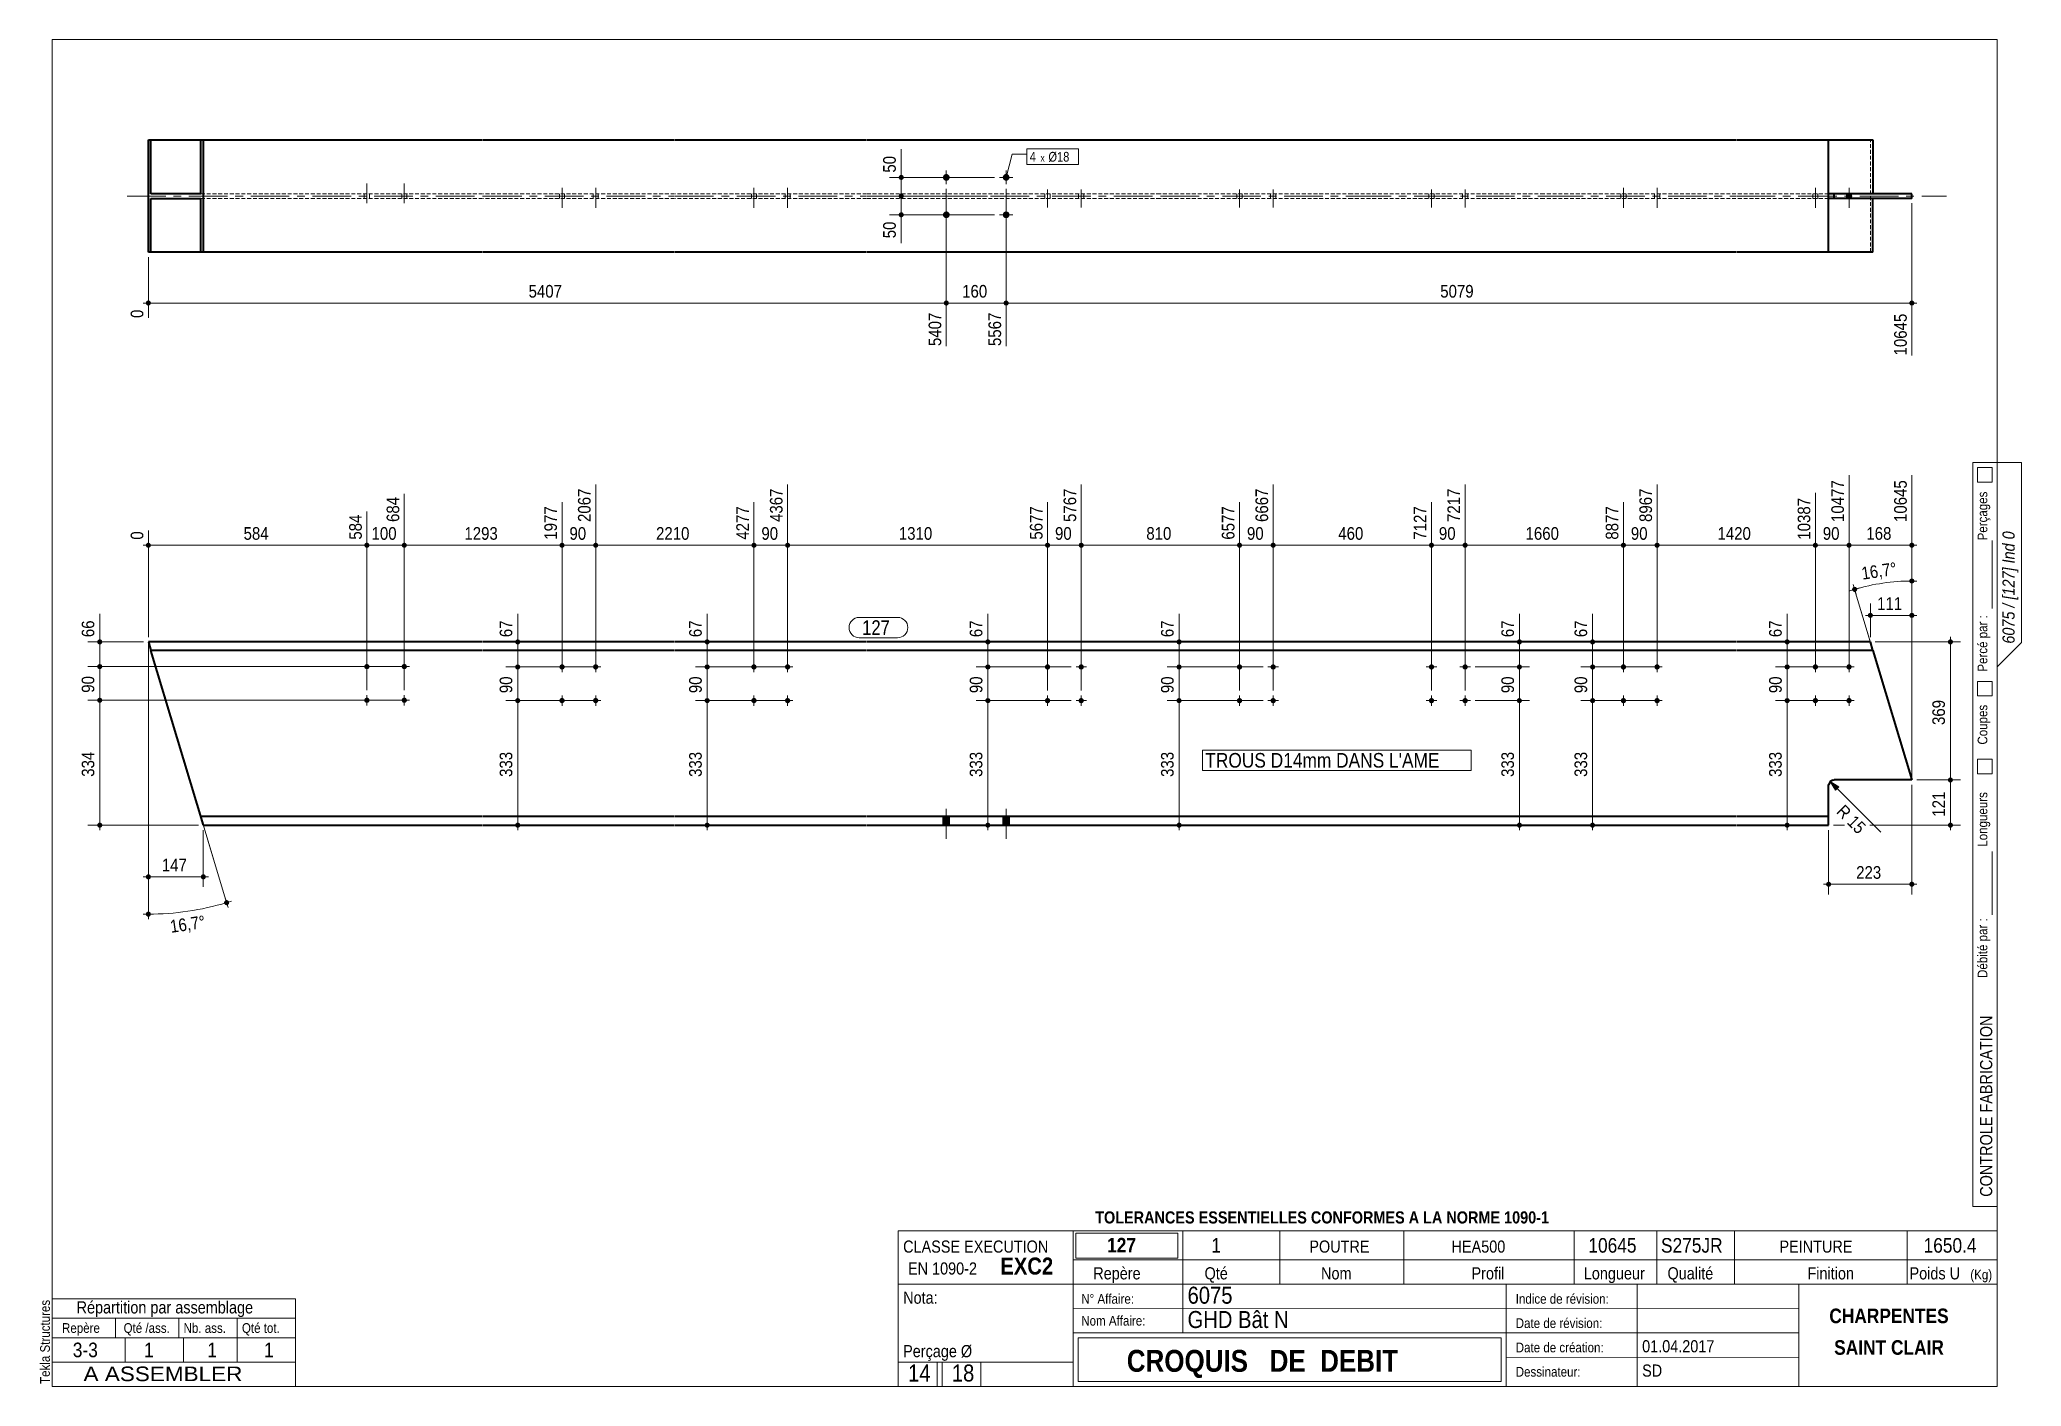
# Model space of a CAD drawing. Header units: millimetres. Extents: x 2 to 410, y 5 to 282.
import ezdxf

# ---------------------------------------------------------------- set-up
doc = ezdxf.new("R2010")
doc.units = ezdxf.units.MM
for name, pattern in [('AXES', [12.7, 7.9375, -1.5875, 1.5875, -1.5875]), ('CACHE2', [1.190625, 0.79375, -0.396875]), ('INTERROMPUX2', [9.525, 6.35, -3.175])]:
    doc.linetypes.add(name, pattern=pattern)
for name, color, linetype, lineweight in [('Autre type objet', 1, 'Continuous', 0), ('Axe', 1, 'Continuous', 0), ('Boulon', 7, 'Continuous', 0), ('Cache', 7, 'Continuous', 0), ('Cotation', 7, 'Continuous', 0), ('Désignation boulon', 3, 'Continuous', 0), ('Feuille dessin', 5, 'Continuous', 0), ('Piece', 2, 'Continuous', 0), ('Repère pièce', 3, 'Continuous', 0), ('Texte', 3, 'Continuous', 0)]:
    doc.layers.add(name, color=color, linetype=linetype, lineweight=lineweight)
doc.styles.add('ARIAL', font='ARIAL.TTF')
doc.styles.add('ARIAL_BOLD', font='ARIALBD.TTF')
doc.styles.add('ARIAL_ITALIC', font='ARIALI.TTF')
doc.styles.add('ARIAL_NARROW', font='ARIAL.TTF')
doc.styles.add('COMIC_SANS_MS', font='COMIC.TTF')

# ---------------------------------------------------------------- blocks, each defined once
blk = doc.blocks.new('*A1')
at = {"layer": 'Boulon'}
for points in [[(216.1, 153), (216.1, 153.02), (216.1, 153.05), (216.11, 153.07), (216.11, 153.1), (216.12, 153.13), (216.13, 153.15), (216.14, 153.18), (216.15, 153.2), (216.16, 153.22), (216.17, 153.25), (216.19, 153.27), (216.2, 153.29), (216.22, 153.31), (216.23, 153.33), (216.25, 153.35), (216.27, 153.37), (216.29, 153.39), (216.31, 153.4), (216.33, 153.42), (216.36, 153.43), (216.38, 153.44), (216.4, 153.46), (216.43, 153.47), (216.45, 153.48), (216.48, 153.48), (216.5, 153.49), (216.53, 153.5), (216.55, 153.5), (216.58, 153.51), (216.61, 153.51), (216.63, 153.51), (216.66, 153.51), (216.69, 153.51), (216.71, 153.5), (216.74, 153.5), (216.76, 153.49), (216.79, 153.48), (216.82, 153.48), (216.84, 153.47), (216.86, 153.46), (216.89, 153.44), (216.91, 153.43), (216.93, 153.42), (216.95, 153.4), (216.98, 153.39), (217, 153.37), (217.01, 153.35), (217.03, 153.33), (217.05, 153.31), (217.07, 153.29), (217.08, 153.27), (217.1, 153.25), (217.11, 153.22), (217.12, 153.2), (217.13, 153.18), (217.14, 153.15), (217.15, 153.13), (217.16, 153.1), (217.16, 153.07), (217.17, 153.05), (217.17, 153.02), (217.17, 153), (217.17, 152.97), (217.17, 152.94), (217.17, 152.92), (217.17, 152.89), (217.16, 152.86), (217.16, 152.84), (217.15, 152.81), (217.14, 152.79), (217.13, 152.76), (217.12, 152.74), (217.11, 152.72), (217.1, 152.69), (217.08, 152.67), (217.07, 152.65), (217.05, 152.63), (217.03, 152.61), (217.01, 152.59), (217, 152.57), (216.98, 152.55), (216.95, 152.54), (216.93, 152.52), (216.91, 152.51), (216.89, 152.49), (216.86, 152.48), (216.84, 152.47), (216.82, 152.46), (216.79, 152.45), (216.76, 152.45), (216.74, 152.44), (216.71, 152.44), (216.69, 152.43), (216.66, 152.43), (216.63, 152.43), (216.61, 152.43), (216.58, 152.43), (216.55, 152.44), (216.53, 152.44), (216.5, 152.45), (216.48, 152.45), (216.45, 152.46), (216.43, 152.47), (216.4, 152.48), (216.38, 152.49), (216.36, 152.51), (216.33, 152.52), (216.31, 152.54), (216.29, 152.55), (216.27, 152.57), (216.25, 152.59), (216.23, 152.61), (216.22, 152.63), (216.2, 152.65), (216.19, 152.67), (216.17, 152.69), (216.16, 152.72), (216.15, 152.74), (216.14, 152.76), (216.13, 152.79), (216.12, 152.81), (216.11, 152.84), (216.11, 152.86), (216.1, 152.89), (216.1, 152.92), (216.1, 152.94), (216.1, 152.97)], [(216.1, 146.07), (216.1, 146.1), (216.1, 146.13), (216.11, 146.15), (216.11, 146.18), (216.12, 146.2), (216.13, 146.23), (216.14, 146.25), (216.15, 146.28), (216.16, 146.3), (216.17, 146.32), (216.19, 146.35), (216.2, 146.37), (216.22, 146.39), (216.23, 146.41), (216.25, 146.43), (216.27, 146.45), (216.29, 146.46), (216.31, 146.48), (216.33, 146.49), (216.36, 146.51), (216.38, 146.52), (216.4, 146.53), (216.43, 146.54), (216.45, 146.55), (216.48, 146.56), (216.5, 146.57), (216.53, 146.57), (216.55, 146.58), (216.58, 146.58), (216.61, 146.58), (216.63, 146.58), (216.66, 146.58), (216.69, 146.58), (216.71, 146.58), (216.74, 146.57), (216.76, 146.57), (216.79, 146.56), (216.82, 146.55), (216.84, 146.54), (216.86, 146.53), (216.89, 146.52), (216.91, 146.51), (216.93, 146.49), (216.95, 146.48), (216.98, 146.46), (217, 146.45), (217.01, 146.43), (217.03, 146.41), (217.05, 146.39), (217.07, 146.37), (217.08, 146.35), (217.1, 146.32), (217.11, 146.3), (217.12, 146.28), (217.13, 146.25), (217.14, 146.23), (217.15, 146.2), (217.16, 146.18), (217.16, 146.15), (217.17, 146.13), (217.17, 146.1), (217.17, 146.07), (217.17, 146.05), (217.17, 146.02), (217.17, 145.99), (217.17, 145.97), (217.16, 145.94), (217.16, 145.92), (217.15, 145.89), (217.14, 145.86), (217.13, 145.84), (217.12, 145.82), (217.11, 145.79), (217.1, 145.77), (217.08, 145.75), (217.07, 145.73), (217.05, 145.7), (217.03, 145.68), (217.01, 145.67), (217, 145.65), (216.98, 145.63), (216.95, 145.61), (216.93, 145.6), (216.91, 145.58), (216.89, 145.57), (216.86, 145.56), (216.84, 145.55), (216.82, 145.54), (216.79, 145.53), (216.76, 145.52), (216.74, 145.52), (216.71, 145.51), (216.69, 145.51), (216.66, 145.51), (216.63, 145.51), (216.61, 145.51), (216.58, 145.51), (216.55, 145.51), (216.53, 145.52), (216.5, 145.52), (216.48, 145.53), (216.45, 145.54), (216.43, 145.55), (216.4, 145.56), (216.38, 145.57), (216.36, 145.58), (216.33, 145.6), (216.31, 145.61), (216.29, 145.63), (216.27, 145.65), (216.25, 145.67), (216.23, 145.68), (216.22, 145.7), (216.2, 145.73), (216.19, 145.75), (216.17, 145.77), (216.16, 145.79), (216.15, 145.82), (216.14, 145.84), (216.13, 145.86), (216.12, 145.89), (216.11, 145.92), (216.11, 145.94), (216.1, 145.97), (216.1, 145.99), (216.1, 146.02), (216.1, 146.05)]]:
    blk.add_hatch(color=256, dxfattribs=at).paths.add_polyline_path(points, flags=17)
at = {"layer": 'Boulon', "linetype": 'Continuous', "lineweight": 0}
for p, q in [((215.56, 152.97), (217.71, 152.97)), ((216.63, 154.05), (216.63, 151.89)), ((216.63, 147.12), (216.63, 144.97)), ((215.56, 146.05), (217.71, 146.05))]:
    blk.add_line(p, q, dxfattribs=at)
blk = doc.blocks.new('*A2')
at = {"layer": 'Boulon'}
for points in [[(209.17, 153), (209.17, 153.02), (209.18, 153.05), (209.18, 153.07), (209.19, 153.1), (209.2, 153.13), (209.2, 153.15), (209.21, 153.18), (209.22, 153.2), (209.24, 153.22), (209.25, 153.25), (209.26, 153.27), (209.28, 153.29), (209.29, 153.31), (209.31, 153.33), (209.33, 153.35), (209.35, 153.37), (209.37, 153.39), (209.39, 153.4), (209.41, 153.42), (209.43, 153.43), (209.46, 153.44), (209.48, 153.46), (209.5, 153.47), (209.53, 153.48), (209.55, 153.48), (209.58, 153.49), (209.61, 153.5), (209.63, 153.5), (209.66, 153.51), (209.68, 153.51), (209.71, 153.51), (209.74, 153.51), (209.76, 153.51), (209.79, 153.5), (209.82, 153.5), (209.84, 153.49), (209.87, 153.48), (209.89, 153.48), (209.92, 153.47), (209.94, 153.46), (209.96, 153.44), (209.99, 153.43), (210.01, 153.42), (210.03, 153.4), (210.05, 153.39), (210.07, 153.37), (210.09, 153.35), (210.11, 153.33), (210.13, 153.31), (210.14, 153.29), (210.16, 153.27), (210.17, 153.25), (210.19, 153.22), (210.2, 153.2), (210.21, 153.18), (210.22, 153.15), (210.23, 153.13), (210.23, 153.1), (210.24, 153.07), (210.24, 153.05), (210.25, 153.02), (210.25, 153), (210.25, 152.97), (210.25, 152.94), (210.25, 152.92), (210.24, 152.89), (210.24, 152.86), (210.23, 152.84), (210.23, 152.81), (210.22, 152.79), (210.21, 152.76), (210.2, 152.74), (210.19, 152.72), (210.17, 152.69), (210.16, 152.67), (210.14, 152.65), (210.13, 152.63), (210.11, 152.61), (210.09, 152.59), (210.07, 152.57), (210.05, 152.55), (210.03, 152.54), (210.01, 152.52), (209.99, 152.51), (209.96, 152.49), (209.94, 152.48), (209.92, 152.47), (209.89, 152.46), (209.87, 152.45), (209.84, 152.45), (209.82, 152.44), (209.79, 152.44), (209.76, 152.43), (209.74, 152.43), (209.71, 152.43), (209.68, 152.43), (209.66, 152.43), (209.63, 152.44), (209.61, 152.44), (209.58, 152.45), (209.55, 152.45), (209.53, 152.46), (209.5, 152.47), (209.48, 152.48), (209.46, 152.49), (209.43, 152.51), (209.41, 152.52), (209.39, 152.54), (209.37, 152.55), (209.35, 152.57), (209.33, 152.59), (209.31, 152.61), (209.29, 152.63), (209.28, 152.65), (209.26, 152.67), (209.25, 152.69), (209.24, 152.72), (209.22, 152.74), (209.21, 152.76), (209.2, 152.79), (209.2, 152.81), (209.19, 152.84), (209.18, 152.86), (209.18, 152.89), (209.17, 152.92), (209.17, 152.94), (209.17, 152.97)], [(209.17, 146.07), (209.17, 146.1), (209.18, 146.13), (209.18, 146.15), (209.19, 146.18), (209.2, 146.2), (209.2, 146.23), (209.21, 146.25), (209.22, 146.28), (209.24, 146.3), (209.25, 146.32), (209.26, 146.35), (209.28, 146.37), (209.29, 146.39), (209.31, 146.41), (209.33, 146.43), (209.35, 146.45), (209.37, 146.46), (209.39, 146.48), (209.41, 146.49), (209.43, 146.51), (209.46, 146.52), (209.48, 146.53), (209.5, 146.54), (209.53, 146.55), (209.55, 146.56), (209.58, 146.57), (209.61, 146.57), (209.63, 146.58), (209.66, 146.58), (209.68, 146.58), (209.71, 146.58), (209.74, 146.58), (209.76, 146.58), (209.79, 146.58), (209.82, 146.57), (209.84, 146.57), (209.87, 146.56), (209.89, 146.55), (209.92, 146.54), (209.94, 146.53), (209.96, 146.52), (209.99, 146.51), (210.01, 146.49), (210.03, 146.48), (210.05, 146.46), (210.07, 146.45), (210.09, 146.43), (210.11, 146.41), (210.13, 146.39), (210.14, 146.37), (210.16, 146.35), (210.17, 146.32), (210.19, 146.3), (210.2, 146.28), (210.21, 146.25), (210.22, 146.23), (210.23, 146.2), (210.23, 146.18), (210.24, 146.15), (210.24, 146.13), (210.25, 146.1), (210.25, 146.07), (210.25, 146.05), (210.25, 146.02), (210.25, 145.99), (210.24, 145.97), (210.24, 145.94), (210.23, 145.92), (210.23, 145.89), (210.22, 145.86), (210.21, 145.84), (210.2, 145.82), (210.19, 145.79), (210.17, 145.77), (210.16, 145.75), (210.14, 145.73), (210.13, 145.7), (210.11, 145.68), (210.09, 145.67), (210.07, 145.65), (210.05, 145.63), (210.03, 145.61), (210.01, 145.6), (209.99, 145.58), (209.96, 145.57), (209.94, 145.56), (209.92, 145.55), (209.89, 145.54), (209.87, 145.53), (209.84, 145.52), (209.82, 145.52), (209.79, 145.51), (209.76, 145.51), (209.74, 145.51), (209.71, 145.51), (209.68, 145.51), (209.66, 145.51), (209.63, 145.51), (209.61, 145.52), (209.58, 145.52), (209.55, 145.53), (209.53, 145.54), (209.5, 145.55), (209.48, 145.56), (209.46, 145.57), (209.43, 145.58), (209.41, 145.6), (209.39, 145.61), (209.37, 145.63), (209.35, 145.65), (209.33, 145.67), (209.31, 145.68), (209.29, 145.7), (209.28, 145.73), (209.26, 145.75), (209.25, 145.77), (209.24, 145.79), (209.22, 145.82), (209.21, 145.84), (209.2, 145.86), (209.2, 145.89), (209.19, 145.92), (209.18, 145.94), (209.18, 145.97), (209.17, 145.99), (209.17, 146.02), (209.17, 146.05)]]:
    blk.add_hatch(color=256, dxfattribs=at).paths.add_polyline_path(points, flags=17)
at = {"layer": 'Boulon', "linetype": 'Continuous', "lineweight": 0}
for p, q in [((208.63, 152.97), (210.79, 152.97)), ((209.71, 154.05), (209.71, 151.89)), ((209.71, 147.12), (209.71, 144.97)), ((208.63, 146.05), (210.79, 146.05))]:
    blk.add_line(p, q, dxfattribs=at)
blk = doc.blocks.new('*A3')
at = {"layer": 'Boulon'}
for points in [[(288.13, 153), (288.13, 153.02), (288.14, 153.05), (288.14, 153.07), (288.15, 153.1), (288.16, 153.13), (288.16, 153.15), (288.17, 153.18), (288.18, 153.2), (288.2, 153.22), (288.21, 153.25), (288.22, 153.27), (288.24, 153.29), (288.25, 153.31), (288.27, 153.33), (288.29, 153.35), (288.31, 153.37), (288.33, 153.39), (288.35, 153.4), (288.37, 153.42), (288.39, 153.43), (288.42, 153.44), (288.44, 153.46), (288.46, 153.47), (288.49, 153.48), (288.51, 153.48), (288.54, 153.49), (288.57, 153.5), (288.59, 153.5), (288.62, 153.51), (288.64, 153.51), (288.67, 153.51), (288.7, 153.51), (288.72, 153.51), (288.75, 153.5), (288.78, 153.5), (288.8, 153.49), (288.83, 153.48), (288.85, 153.48), (288.88, 153.47), (288.9, 153.46), (288.92, 153.44), (288.95, 153.43), (288.97, 153.42), (288.99, 153.4), (289.01, 153.39), (289.03, 153.37), (289.05, 153.35), (289.07, 153.33), (289.09, 153.31), (289.1, 153.29), (289.12, 153.27), (289.13, 153.25), (289.15, 153.22), (289.16, 153.2), (289.17, 153.18), (289.18, 153.15), (289.19, 153.13), (289.19, 153.1), (289.2, 153.07), (289.2, 153.05), (289.21, 153.02), (289.21, 153), (289.21, 152.97), (289.21, 152.94), (289.21, 152.92), (289.2, 152.89), (289.2, 152.86), (289.19, 152.84), (289.19, 152.81), (289.18, 152.79), (289.17, 152.76), (289.16, 152.74), (289.15, 152.72), (289.13, 152.69), (289.12, 152.67), (289.1, 152.65), (289.09, 152.63), (289.07, 152.61), (289.05, 152.59), (289.03, 152.57), (289.01, 152.55), (288.99, 152.54), (288.97, 152.52), (288.95, 152.51), (288.92, 152.49), (288.9, 152.48), (288.88, 152.47), (288.85, 152.46), (288.83, 152.45), (288.8, 152.45), (288.78, 152.44), (288.75, 152.44), (288.72, 152.43), (288.7, 152.43), (288.67, 152.43), (288.64, 152.43), (288.62, 152.43), (288.59, 152.44), (288.57, 152.44), (288.54, 152.45), (288.51, 152.45), (288.49, 152.46), (288.46, 152.47), (288.44, 152.48), (288.42, 152.49), (288.39, 152.51), (288.37, 152.52), (288.35, 152.54), (288.33, 152.55), (288.31, 152.57), (288.29, 152.59), (288.27, 152.61), (288.25, 152.63), (288.24, 152.65), (288.22, 152.67), (288.21, 152.69), (288.2, 152.72), (288.18, 152.74), (288.17, 152.76), (288.16, 152.79), (288.16, 152.81), (288.15, 152.84), (288.14, 152.86), (288.14, 152.89), (288.13, 152.92), (288.13, 152.94), (288.13, 152.97)], [(288.13, 146.07), (288.13, 146.1), (288.14, 146.13), (288.14, 146.15), (288.15, 146.18), (288.16, 146.2), (288.16, 146.23), (288.17, 146.25), (288.18, 146.28), (288.2, 146.3), (288.21, 146.32), (288.22, 146.35), (288.24, 146.37), (288.25, 146.39), (288.27, 146.41), (288.29, 146.43), (288.31, 146.45), (288.33, 146.46), (288.35, 146.48), (288.37, 146.49), (288.39, 146.51), (288.42, 146.52), (288.44, 146.53), (288.46, 146.54), (288.49, 146.55), (288.51, 146.56), (288.54, 146.57), (288.57, 146.57), (288.59, 146.58), (288.62, 146.58), (288.64, 146.58), (288.67, 146.58), (288.7, 146.58), (288.72, 146.58), (288.75, 146.58), (288.78, 146.57), (288.8, 146.57), (288.83, 146.56), (288.85, 146.55), (288.88, 146.54), (288.9, 146.53), (288.92, 146.52), (288.95, 146.51), (288.97, 146.49), (288.99, 146.48), (289.01, 146.46), (289.03, 146.45), (289.05, 146.43), (289.07, 146.41), (289.09, 146.39), (289.1, 146.37), (289.12, 146.35), (289.13, 146.32), (289.15, 146.3), (289.16, 146.28), (289.17, 146.25), (289.18, 146.23), (289.19, 146.2), (289.19, 146.18), (289.2, 146.15), (289.2, 146.13), (289.21, 146.1), (289.21, 146.07), (289.21, 146.05), (289.21, 146.02), (289.21, 145.99), (289.2, 145.97), (289.2, 145.94), (289.19, 145.92), (289.19, 145.89), (289.18, 145.86), (289.17, 145.84), (289.16, 145.82), (289.15, 145.79), (289.13, 145.77), (289.12, 145.75), (289.1, 145.73), (289.09, 145.7), (289.07, 145.68), (289.05, 145.67), (289.03, 145.65), (289.01, 145.63), (288.99, 145.61), (288.97, 145.6), (288.95, 145.58), (288.92, 145.57), (288.9, 145.56), (288.88, 145.55), (288.85, 145.54), (288.83, 145.53), (288.8, 145.52), (288.78, 145.52), (288.75, 145.51), (288.72, 145.51), (288.7, 145.51), (288.67, 145.51), (288.64, 145.51), (288.62, 145.51), (288.59, 145.51), (288.57, 145.52), (288.54, 145.52), (288.51, 145.53), (288.49, 145.54), (288.46, 145.55), (288.44, 145.56), (288.42, 145.57), (288.39, 145.58), (288.37, 145.6), (288.35, 145.61), (288.33, 145.63), (288.31, 145.65), (288.29, 145.67), (288.27, 145.68), (288.25, 145.7), (288.24, 145.73), (288.22, 145.75), (288.21, 145.77), (288.2, 145.79), (288.18, 145.82), (288.17, 145.84), (288.16, 145.86), (288.16, 145.89), (288.15, 145.92), (288.14, 145.94), (288.14, 145.97), (288.13, 145.99), (288.13, 146.02), (288.13, 146.05)]]:
    blk.add_hatch(color=256, dxfattribs=at).paths.add_polyline_path(points, flags=17)
at = {"layer": 'Boulon', "linetype": 'Continuous', "lineweight": 0}
for p, q in [((287.59, 152.97), (289.75, 152.97)), ((288.67, 154.05), (288.67, 151.89)), ((288.67, 147.12), (288.67, 144.97)), ((287.59, 146.05), (289.75, 146.05))]:
    blk.add_line(p, q, dxfattribs=at)
blk = doc.blocks.new('*A4')
at = {"layer": 'Boulon'}
for points in [[(295.06, 153), (295.06, 153.02), (295.06, 153.05), (295.07, 153.07), (295.07, 153.1), (295.08, 153.13), (295.09, 153.15), (295.1, 153.18), (295.11, 153.2), (295.12, 153.22), (295.13, 153.25), (295.15, 153.27), (295.16, 153.29), (295.18, 153.31), (295.19, 153.33), (295.21, 153.35), (295.23, 153.37), (295.25, 153.39), (295.27, 153.4), (295.29, 153.42), (295.32, 153.43), (295.34, 153.44), (295.36, 153.46), (295.39, 153.47), (295.41, 153.48), (295.44, 153.48), (295.46, 153.49), (295.49, 153.5), (295.51, 153.5), (295.54, 153.51), (295.57, 153.51), (295.59, 153.51), (295.62, 153.51), (295.65, 153.51), (295.67, 153.5), (295.7, 153.5), (295.72, 153.49), (295.75, 153.48), (295.78, 153.48), (295.8, 153.47), (295.82, 153.46), (295.85, 153.44), (295.87, 153.43), (295.89, 153.42), (295.91, 153.4), (295.94, 153.39), (295.96, 153.37), (295.97, 153.35), (295.99, 153.33), (296.01, 153.31), (296.03, 153.29), (296.04, 153.27), (296.06, 153.25), (296.07, 153.22), (296.08, 153.2), (296.09, 153.18), (296.1, 153.15), (296.11, 153.13), (296.12, 153.1), (296.12, 153.07), (296.13, 153.05), (296.13, 153.02), (296.13, 153), (296.13, 152.97), (296.13, 152.94), (296.13, 152.92), (296.13, 152.89), (296.12, 152.86), (296.12, 152.84), (296.11, 152.81), (296.1, 152.79), (296.09, 152.76), (296.08, 152.74), (296.07, 152.72), (296.06, 152.69), (296.04, 152.67), (296.03, 152.65), (296.01, 152.63), (295.99, 152.61), (295.97, 152.59), (295.96, 152.57), (295.94, 152.55), (295.91, 152.54), (295.89, 152.52), (295.87, 152.51), (295.85, 152.49), (295.82, 152.48), (295.8, 152.47), (295.78, 152.46), (295.75, 152.45), (295.72, 152.45), (295.7, 152.44), (295.67, 152.44), (295.65, 152.43), (295.62, 152.43), (295.59, 152.43), (295.57, 152.43), (295.54, 152.43), (295.51, 152.44), (295.49, 152.44), (295.46, 152.45), (295.44, 152.45), (295.41, 152.46), (295.39, 152.47), (295.36, 152.48), (295.34, 152.49), (295.32, 152.51), (295.29, 152.52), (295.27, 152.54), (295.25, 152.55), (295.23, 152.57), (295.21, 152.59), (295.19, 152.61), (295.18, 152.63), (295.16, 152.65), (295.15, 152.67), (295.13, 152.69), (295.12, 152.72), (295.11, 152.74), (295.1, 152.76), (295.09, 152.79), (295.08, 152.81), (295.07, 152.84), (295.07, 152.86), (295.06, 152.89), (295.06, 152.92), (295.06, 152.94), (295.06, 152.97)], [(295.06, 146.07), (295.06, 146.1), (295.06, 146.13), (295.07, 146.15), (295.07, 146.18), (295.08, 146.2), (295.09, 146.23), (295.1, 146.25), (295.11, 146.28), (295.12, 146.3), (295.13, 146.32), (295.15, 146.35), (295.16, 146.37), (295.18, 146.39), (295.19, 146.41), (295.21, 146.43), (295.23, 146.45), (295.25, 146.46), (295.27, 146.48), (295.29, 146.49), (295.32, 146.51), (295.34, 146.52), (295.36, 146.53), (295.39, 146.54), (295.41, 146.55), (295.44, 146.56), (295.46, 146.57), (295.49, 146.57), (295.51, 146.58), (295.54, 146.58), (295.57, 146.58), (295.59, 146.58), (295.62, 146.58), (295.65, 146.58), (295.67, 146.58), (295.7, 146.57), (295.72, 146.57), (295.75, 146.56), (295.78, 146.55), (295.8, 146.54), (295.82, 146.53), (295.85, 146.52), (295.87, 146.51), (295.89, 146.49), (295.91, 146.48), (295.94, 146.46), (295.96, 146.45), (295.97, 146.43), (295.99, 146.41), (296.01, 146.39), (296.03, 146.37), (296.04, 146.35), (296.06, 146.32), (296.07, 146.3), (296.08, 146.28), (296.09, 146.25), (296.1, 146.23), (296.11, 146.2), (296.12, 146.18), (296.12, 146.15), (296.13, 146.13), (296.13, 146.1), (296.13, 146.07), (296.13, 146.05), (296.13, 146.02), (296.13, 145.99), (296.13, 145.97), (296.12, 145.94), (296.12, 145.92), (296.11, 145.89), (296.1, 145.86), (296.09, 145.84), (296.08, 145.82), (296.07, 145.79), (296.06, 145.77), (296.04, 145.75), (296.03, 145.73), (296.01, 145.7), (295.99, 145.68), (295.97, 145.67), (295.96, 145.65), (295.94, 145.63), (295.91, 145.61), (295.89, 145.6), (295.87, 145.58), (295.85, 145.57), (295.82, 145.56), (295.8, 145.55), (295.78, 145.54), (295.75, 145.53), (295.72, 145.52), (295.7, 145.52), (295.67, 145.51), (295.65, 145.51), (295.62, 145.51), (295.59, 145.51), (295.57, 145.51), (295.54, 145.51), (295.51, 145.51), (295.49, 145.52), (295.46, 145.52), (295.44, 145.53), (295.41, 145.54), (295.39, 145.55), (295.36, 145.56), (295.34, 145.57), (295.32, 145.58), (295.29, 145.6), (295.27, 145.61), (295.25, 145.63), (295.23, 145.65), (295.21, 145.67), (295.19, 145.68), (295.18, 145.7), (295.16, 145.73), (295.15, 145.75), (295.13, 145.77), (295.12, 145.79), (295.11, 145.82), (295.1, 145.84), (295.09, 145.86), (295.08, 145.89), (295.07, 145.92), (295.07, 145.94), (295.06, 145.97), (295.06, 145.99), (295.06, 146.02), (295.06, 146.05)]]:
    blk.add_hatch(color=256, dxfattribs=at).paths.add_polyline_path(points, flags=17)
at = {"layer": 'Boulon', "linetype": 'Continuous', "lineweight": 0}
for p, q in [((294.52, 152.97), (296.67, 152.97)), ((295.59, 154.05), (295.59, 151.89)), ((295.59, 147.12), (295.59, 144.97)), ((294.52, 146.05), (296.67, 146.05))]:
    blk.add_line(p, q, dxfattribs=at)
blk = doc.blocks.new('*A5')
at = {"layer": 'Boulon'}
for points in [[(334.54, 153), (334.54, 153.02), (334.54, 153.05), (334.55, 153.07), (334.55, 153.1), (334.56, 153.13), (334.57, 153.15), (334.58, 153.18), (334.59, 153.2), (334.6, 153.22), (334.61, 153.25), (334.63, 153.27), (334.64, 153.29), (334.66, 153.31), (334.67, 153.33), (334.69, 153.35), (334.71, 153.37), (334.73, 153.39), (334.75, 153.4), (334.77, 153.42), (334.8, 153.43), (334.82, 153.44), (334.84, 153.46), (334.87, 153.47), (334.89, 153.48), (334.92, 153.48), (334.94, 153.49), (334.97, 153.5), (334.99, 153.5), (335.02, 153.51), (335.05, 153.51), (335.07, 153.51), (335.1, 153.51), (335.13, 153.51), (335.15, 153.5), (335.18, 153.5), (335.2, 153.49), (335.23, 153.48), (335.26, 153.48), (335.28, 153.47), (335.3, 153.46), (335.33, 153.44), (335.35, 153.43), (335.37, 153.42), (335.39, 153.4), (335.42, 153.39), (335.44, 153.37), (335.45, 153.35), (335.47, 153.33), (335.49, 153.31), (335.51, 153.29), (335.52, 153.27), (335.54, 153.25), (335.55, 153.22), (335.56, 153.2), (335.57, 153.18), (335.58, 153.15), (335.59, 153.13), (335.6, 153.1), (335.6, 153.07), (335.61, 153.05), (335.61, 153.02), (335.61, 153), (335.61, 152.97), (335.61, 152.94), (335.61, 152.92), (335.61, 152.89), (335.6, 152.86), (335.6, 152.84), (335.59, 152.81), (335.58, 152.79), (335.57, 152.76), (335.56, 152.74), (335.55, 152.72), (335.54, 152.69), (335.52, 152.67), (335.51, 152.65), (335.49, 152.63), (335.47, 152.61), (335.45, 152.59), (335.44, 152.57), (335.42, 152.55), (335.39, 152.54), (335.37, 152.52), (335.35, 152.51), (335.33, 152.49), (335.3, 152.48), (335.28, 152.47), (335.26, 152.46), (335.23, 152.45), (335.2, 152.45), (335.18, 152.44), (335.15, 152.44), (335.13, 152.43), (335.1, 152.43), (335.07, 152.43), (335.05, 152.43), (335.02, 152.43), (334.99, 152.44), (334.97, 152.44), (334.94, 152.45), (334.92, 152.45), (334.89, 152.46), (334.87, 152.47), (334.84, 152.48), (334.82, 152.49), (334.8, 152.51), (334.77, 152.52), (334.75, 152.54), (334.73, 152.55), (334.71, 152.57), (334.69, 152.59), (334.67, 152.61), (334.66, 152.63), (334.64, 152.65), (334.63, 152.67), (334.61, 152.69), (334.6, 152.72), (334.59, 152.74), (334.58, 152.76), (334.57, 152.79), (334.56, 152.81), (334.55, 152.84), (334.55, 152.86), (334.54, 152.89), (334.54, 152.92), (334.54, 152.94), (334.54, 152.97)], [(334.54, 146.07), (334.54, 146.1), (334.54, 146.13), (334.55, 146.15), (334.55, 146.18), (334.56, 146.2), (334.57, 146.23), (334.58, 146.25), (334.59, 146.28), (334.6, 146.3), (334.61, 146.32), (334.63, 146.35), (334.64, 146.37), (334.66, 146.39), (334.67, 146.41), (334.69, 146.43), (334.71, 146.45), (334.73, 146.46), (334.75, 146.48), (334.77, 146.49), (334.8, 146.51), (334.82, 146.52), (334.84, 146.53), (334.87, 146.54), (334.89, 146.55), (334.92, 146.56), (334.94, 146.57), (334.97, 146.57), (334.99, 146.58), (335.02, 146.58), (335.05, 146.58), (335.07, 146.58), (335.1, 146.58), (335.13, 146.58), (335.15, 146.58), (335.18, 146.57), (335.2, 146.57), (335.23, 146.56), (335.26, 146.55), (335.28, 146.54), (335.3, 146.53), (335.33, 146.52), (335.35, 146.51), (335.37, 146.49), (335.39, 146.48), (335.42, 146.46), (335.44, 146.45), (335.45, 146.43), (335.47, 146.41), (335.49, 146.39), (335.51, 146.37), (335.52, 146.35), (335.54, 146.32), (335.55, 146.3), (335.56, 146.28), (335.57, 146.25), (335.58, 146.23), (335.59, 146.2), (335.6, 146.18), (335.6, 146.15), (335.61, 146.13), (335.61, 146.1), (335.61, 146.07), (335.61, 146.05), (335.61, 146.02), (335.61, 145.99), (335.61, 145.97), (335.6, 145.94), (335.6, 145.92), (335.59, 145.89), (335.58, 145.86), (335.57, 145.84), (335.56, 145.82), (335.55, 145.79), (335.54, 145.77), (335.52, 145.75), (335.51, 145.73), (335.49, 145.7), (335.47, 145.68), (335.45, 145.67), (335.44, 145.65), (335.42, 145.63), (335.39, 145.61), (335.37, 145.6), (335.35, 145.58), (335.33, 145.57), (335.3, 145.56), (335.28, 145.55), (335.26, 145.54), (335.23, 145.53), (335.2, 145.52), (335.18, 145.52), (335.15, 145.51), (335.13, 145.51), (335.1, 145.51), (335.07, 145.51), (335.05, 145.51), (335.02, 145.51), (334.99, 145.51), (334.97, 145.52), (334.94, 145.52), (334.92, 145.53), (334.89, 145.54), (334.87, 145.55), (334.84, 145.56), (334.82, 145.57), (334.8, 145.58), (334.77, 145.6), (334.75, 145.61), (334.73, 145.63), (334.71, 145.65), (334.69, 145.67), (334.67, 145.68), (334.66, 145.7), (334.64, 145.73), (334.63, 145.75), (334.61, 145.77), (334.6, 145.79), (334.59, 145.82), (334.58, 145.84), (334.57, 145.86), (334.56, 145.89), (334.55, 145.92), (334.55, 145.94), (334.54, 145.97), (334.54, 145.99), (334.54, 146.02), (334.54, 146.05)]]:
    blk.add_hatch(color=256, dxfattribs=at).paths.add_polyline_path(points, flags=17)
at = {"layer": 'Boulon', "linetype": 'Continuous', "lineweight": 0}
for p, q in [((334, 152.97), (336.15, 152.97)), ((335.07, 154.05), (335.07, 151.89)), ((335.07, 147.12), (335.07, 144.97)), ((334, 146.05), (336.15, 146.05))]:
    blk.add_line(p, q, dxfattribs=at)
blk = doc.blocks.new('*A6')
at = {"layer": 'Boulon'}
for points in [[(327.61, 153), (327.61, 153.02), (327.62, 153.05), (327.62, 153.07), (327.63, 153.1), (327.64, 153.13), (327.64, 153.15), (327.65, 153.18), (327.66, 153.2), (327.68, 153.22), (327.69, 153.25), (327.7, 153.27), (327.72, 153.29), (327.73, 153.31), (327.75, 153.33), (327.77, 153.35), (327.79, 153.37), (327.81, 153.39), (327.83, 153.4), (327.85, 153.42), (327.87, 153.43), (327.9, 153.44), (327.92, 153.46), (327.94, 153.47), (327.97, 153.48), (327.99, 153.48), (328.02, 153.49), (328.05, 153.5), (328.07, 153.5), (328.1, 153.51), (328.12, 153.51), (328.15, 153.51), (328.18, 153.51), (328.2, 153.51), (328.23, 153.5), (328.26, 153.5), (328.28, 153.49), (328.31, 153.48), (328.33, 153.48), (328.36, 153.47), (328.38, 153.46), (328.4, 153.44), (328.43, 153.43), (328.45, 153.42), (328.47, 153.4), (328.49, 153.39), (328.51, 153.37), (328.53, 153.35), (328.55, 153.33), (328.57, 153.31), (328.58, 153.29), (328.6, 153.27), (328.61, 153.25), (328.63, 153.22), (328.64, 153.2), (328.65, 153.18), (328.66, 153.15), (328.67, 153.13), (328.67, 153.1), (328.68, 153.07), (328.68, 153.05), (328.69, 153.02), (328.69, 153), (328.69, 152.97), (328.69, 152.94), (328.69, 152.92), (328.68, 152.89), (328.68, 152.86), (328.67, 152.84), (328.67, 152.81), (328.66, 152.79), (328.65, 152.76), (328.64, 152.74), (328.63, 152.72), (328.61, 152.69), (328.6, 152.67), (328.58, 152.65), (328.57, 152.63), (328.55, 152.61), (328.53, 152.59), (328.51, 152.57), (328.49, 152.55), (328.47, 152.54), (328.45, 152.52), (328.43, 152.51), (328.4, 152.49), (328.38, 152.48), (328.36, 152.47), (328.33, 152.46), (328.31, 152.45), (328.28, 152.45), (328.26, 152.44), (328.23, 152.44), (328.2, 152.43), (328.18, 152.43), (328.15, 152.43), (328.12, 152.43), (328.1, 152.43), (328.07, 152.44), (328.05, 152.44), (328.02, 152.45), (327.99, 152.45), (327.97, 152.46), (327.94, 152.47), (327.92, 152.48), (327.9, 152.49), (327.87, 152.51), (327.85, 152.52), (327.83, 152.54), (327.81, 152.55), (327.79, 152.57), (327.77, 152.59), (327.75, 152.61), (327.73, 152.63), (327.72, 152.65), (327.7, 152.67), (327.69, 152.69), (327.68, 152.72), (327.66, 152.74), (327.65, 152.76), (327.64, 152.79), (327.64, 152.81), (327.63, 152.84), (327.62, 152.86), (327.62, 152.89), (327.61, 152.92), (327.61, 152.94), (327.61, 152.97)], [(327.61, 146.07), (327.61, 146.1), (327.62, 146.13), (327.62, 146.15), (327.63, 146.18), (327.64, 146.2), (327.64, 146.23), (327.65, 146.25), (327.66, 146.28), (327.68, 146.3), (327.69, 146.32), (327.7, 146.35), (327.72, 146.37), (327.73, 146.39), (327.75, 146.41), (327.77, 146.43), (327.79, 146.45), (327.81, 146.46), (327.83, 146.48), (327.85, 146.49), (327.87, 146.51), (327.9, 146.52), (327.92, 146.53), (327.94, 146.54), (327.97, 146.55), (327.99, 146.56), (328.02, 146.57), (328.05, 146.57), (328.07, 146.58), (328.1, 146.58), (328.12, 146.58), (328.15, 146.58), (328.18, 146.58), (328.2, 146.58), (328.23, 146.58), (328.26, 146.57), (328.28, 146.57), (328.31, 146.56), (328.33, 146.55), (328.36, 146.54), (328.38, 146.53), (328.4, 146.52), (328.43, 146.51), (328.45, 146.49), (328.47, 146.48), (328.49, 146.46), (328.51, 146.45), (328.53, 146.43), (328.55, 146.41), (328.57, 146.39), (328.58, 146.37), (328.6, 146.35), (328.61, 146.32), (328.63, 146.3), (328.64, 146.28), (328.65, 146.25), (328.66, 146.23), (328.67, 146.2), (328.67, 146.18), (328.68, 146.15), (328.68, 146.13), (328.69, 146.1), (328.69, 146.07), (328.69, 146.05), (328.69, 146.02), (328.69, 145.99), (328.68, 145.97), (328.68, 145.94), (328.67, 145.92), (328.67, 145.89), (328.66, 145.86), (328.65, 145.84), (328.64, 145.82), (328.63, 145.79), (328.61, 145.77), (328.6, 145.75), (328.58, 145.73), (328.57, 145.7), (328.55, 145.68), (328.53, 145.67), (328.51, 145.65), (328.49, 145.63), (328.47, 145.61), (328.45, 145.6), (328.43, 145.58), (328.4, 145.57), (328.38, 145.56), (328.36, 145.55), (328.33, 145.54), (328.31, 145.53), (328.28, 145.52), (328.26, 145.52), (328.23, 145.51), (328.2, 145.51), (328.18, 145.51), (328.15, 145.51), (328.12, 145.51), (328.1, 145.51), (328.07, 145.51), (328.05, 145.52), (328.02, 145.52), (327.99, 145.53), (327.97, 145.54), (327.94, 145.55), (327.92, 145.56), (327.9, 145.57), (327.87, 145.58), (327.85, 145.6), (327.83, 145.61), (327.81, 145.63), (327.79, 145.65), (327.77, 145.67), (327.75, 145.68), (327.73, 145.7), (327.72, 145.73), (327.7, 145.75), (327.69, 145.77), (327.68, 145.79), (327.66, 145.82), (327.65, 145.84), (327.64, 145.86), (327.64, 145.89), (327.63, 145.92), (327.62, 145.94), (327.62, 145.97), (327.61, 145.99), (327.61, 146.02), (327.61, 146.05)]]:
    blk.add_hatch(color=256, dxfattribs=at).paths.add_polyline_path(points, flags=17)
at = {"layer": 'Boulon', "linetype": 'Continuous', "lineweight": 0}
for p, q in [((327.07, 152.97), (329.23, 152.97)), ((328.15, 154.05), (328.15, 151.89)), ((328.15, 147.12), (328.15, 144.97)), ((327.07, 146.05), (329.23, 146.05))]:
    blk.add_line(p, q, dxfattribs=at)
blk = doc.blocks.new('*A7')
at = {"layer": 'Boulon'}
for points in [[(255.58, 153), (255.58, 153.02), (255.58, 153.05), (255.59, 153.07), (255.59, 153.1), (255.6, 153.13), (255.61, 153.15), (255.62, 153.18), (255.63, 153.2), (255.64, 153.22), (255.65, 153.25), (255.67, 153.27), (255.68, 153.29), (255.7, 153.31), (255.71, 153.33), (255.73, 153.35), (255.75, 153.37), (255.77, 153.39), (255.79, 153.4), (255.81, 153.42), (255.84, 153.43), (255.86, 153.44), (255.88, 153.46), (255.91, 153.47), (255.93, 153.48), (255.96, 153.48), (255.98, 153.49), (256.01, 153.5), (256.03, 153.5), (256.06, 153.51), (256.09, 153.51), (256.11, 153.51), (256.14, 153.51), (256.17, 153.51), (256.19, 153.5), (256.22, 153.5), (256.24, 153.49), (256.27, 153.48), (256.3, 153.48), (256.32, 153.47), (256.34, 153.46), (256.37, 153.44), (256.39, 153.43), (256.41, 153.42), (256.43, 153.4), (256.46, 153.39), (256.48, 153.37), (256.49, 153.35), (256.51, 153.33), (256.53, 153.31), (256.55, 153.29), (256.56, 153.27), (256.58, 153.25), (256.59, 153.22), (256.6, 153.2), (256.61, 153.18), (256.62, 153.15), (256.63, 153.13), (256.64, 153.1), (256.64, 153.07), (256.65, 153.05), (256.65, 153.02), (256.65, 153), (256.65, 152.97), (256.65, 152.94), (256.65, 152.92), (256.65, 152.89), (256.64, 152.86), (256.64, 152.84), (256.63, 152.81), (256.62, 152.79), (256.61, 152.76), (256.6, 152.74), (256.59, 152.72), (256.58, 152.69), (256.56, 152.67), (256.55, 152.65), (256.53, 152.63), (256.51, 152.61), (256.49, 152.59), (256.48, 152.57), (256.46, 152.55), (256.43, 152.54), (256.41, 152.52), (256.39, 152.51), (256.37, 152.49), (256.34, 152.48), (256.32, 152.47), (256.3, 152.46), (256.27, 152.45), (256.24, 152.45), (256.22, 152.44), (256.19, 152.44), (256.17, 152.43), (256.14, 152.43), (256.11, 152.43), (256.09, 152.43), (256.06, 152.43), (256.03, 152.44), (256.01, 152.44), (255.98, 152.45), (255.96, 152.45), (255.93, 152.46), (255.91, 152.47), (255.88, 152.48), (255.86, 152.49), (255.84, 152.51), (255.81, 152.52), (255.79, 152.54), (255.77, 152.55), (255.75, 152.57), (255.73, 152.59), (255.71, 152.61), (255.7, 152.63), (255.68, 152.65), (255.67, 152.67), (255.65, 152.69), (255.64, 152.72), (255.63, 152.74), (255.62, 152.76), (255.61, 152.79), (255.6, 152.81), (255.59, 152.84), (255.59, 152.86), (255.58, 152.89), (255.58, 152.92), (255.58, 152.94), (255.58, 152.97)], [(255.58, 146.07), (255.58, 146.1), (255.58, 146.13), (255.59, 146.15), (255.59, 146.18), (255.6, 146.2), (255.61, 146.23), (255.62, 146.25), (255.63, 146.28), (255.64, 146.3), (255.65, 146.32), (255.67, 146.35), (255.68, 146.37), (255.7, 146.39), (255.71, 146.41), (255.73, 146.43), (255.75, 146.45), (255.77, 146.46), (255.79, 146.48), (255.81, 146.49), (255.84, 146.51), (255.86, 146.52), (255.88, 146.53), (255.91, 146.54), (255.93, 146.55), (255.96, 146.56), (255.98, 146.57), (256.01, 146.57), (256.03, 146.58), (256.06, 146.58), (256.09, 146.58), (256.11, 146.58), (256.14, 146.58), (256.17, 146.58), (256.19, 146.58), (256.22, 146.57), (256.24, 146.57), (256.27, 146.56), (256.3, 146.55), (256.32, 146.54), (256.34, 146.53), (256.37, 146.52), (256.39, 146.51), (256.41, 146.49), (256.43, 146.48), (256.46, 146.46), (256.48, 146.45), (256.49, 146.43), (256.51, 146.41), (256.53, 146.39), (256.55, 146.37), (256.56, 146.35), (256.58, 146.32), (256.59, 146.3), (256.6, 146.28), (256.61, 146.25), (256.62, 146.23), (256.63, 146.2), (256.64, 146.18), (256.64, 146.15), (256.65, 146.13), (256.65, 146.1), (256.65, 146.07), (256.65, 146.05), (256.65, 146.02), (256.65, 145.99), (256.65, 145.97), (256.64, 145.94), (256.64, 145.92), (256.63, 145.89), (256.62, 145.86), (256.61, 145.84), (256.6, 145.82), (256.59, 145.79), (256.58, 145.77), (256.56, 145.75), (256.55, 145.73), (256.53, 145.7), (256.51, 145.68), (256.49, 145.67), (256.48, 145.65), (256.46, 145.63), (256.43, 145.61), (256.41, 145.6), (256.39, 145.58), (256.37, 145.57), (256.34, 145.56), (256.32, 145.55), (256.3, 145.54), (256.27, 145.53), (256.24, 145.52), (256.22, 145.52), (256.19, 145.51), (256.17, 145.51), (256.14, 145.51), (256.11, 145.51), (256.09, 145.51), (256.06, 145.51), (256.03, 145.51), (256.01, 145.52), (255.98, 145.52), (255.96, 145.53), (255.93, 145.54), (255.91, 145.55), (255.88, 145.56), (255.86, 145.57), (255.84, 145.58), (255.81, 145.6), (255.79, 145.61), (255.77, 145.63), (255.75, 145.65), (255.73, 145.67), (255.71, 145.68), (255.7, 145.7), (255.68, 145.73), (255.67, 145.75), (255.65, 145.77), (255.64, 145.79), (255.63, 145.82), (255.62, 145.84), (255.61, 145.86), (255.6, 145.89), (255.59, 145.92), (255.59, 145.94), (255.58, 145.97), (255.58, 145.99), (255.58, 146.02), (255.58, 146.05)]]:
    blk.add_hatch(color=256, dxfattribs=at).paths.add_polyline_path(points, flags=17)
at = {"layer": 'Boulon', "linetype": 'Continuous', "lineweight": 0}
for p, q in [((255.04, 152.97), (257.19, 152.97)), ((256.11, 154.05), (256.11, 151.89)), ((256.11, 147.12), (256.11, 144.97)), ((255.04, 146.05), (257.19, 146.05))]:
    blk.add_line(p, q, dxfattribs=at)
blk = doc.blocks.new('*A8')
at = {"layer": 'Boulon'}
for points in [[(248.65, 153), (248.65, 153.02), (248.66, 153.05), (248.66, 153.07), (248.67, 153.1), (248.68, 153.13), (248.68, 153.15), (248.69, 153.18), (248.7, 153.2), (248.72, 153.22), (248.73, 153.25), (248.74, 153.27), (248.76, 153.29), (248.77, 153.31), (248.79, 153.33), (248.81, 153.35), (248.83, 153.37), (248.85, 153.39), (248.87, 153.4), (248.89, 153.42), (248.91, 153.43), (248.94, 153.44), (248.96, 153.46), (248.98, 153.47), (249.01, 153.48), (249.03, 153.48), (249.06, 153.49), (249.09, 153.5), (249.11, 153.5), (249.14, 153.51), (249.16, 153.51), (249.19, 153.51), (249.22, 153.51), (249.24, 153.51), (249.27, 153.5), (249.3, 153.5), (249.32, 153.49), (249.35, 153.48), (249.37, 153.48), (249.4, 153.47), (249.42, 153.46), (249.44, 153.44), (249.47, 153.43), (249.49, 153.42), (249.51, 153.4), (249.53, 153.39), (249.55, 153.37), (249.57, 153.35), (249.59, 153.33), (249.61, 153.31), (249.62, 153.29), (249.64, 153.27), (249.65, 153.25), (249.67, 153.22), (249.68, 153.2), (249.69, 153.18), (249.7, 153.15), (249.71, 153.13), (249.71, 153.1), (249.72, 153.07), (249.72, 153.05), (249.73, 153.02), (249.73, 153), (249.73, 152.97), (249.73, 152.94), (249.73, 152.92), (249.72, 152.89), (249.72, 152.86), (249.71, 152.84), (249.71, 152.81), (249.7, 152.79), (249.69, 152.76), (249.68, 152.74), (249.67, 152.72), (249.65, 152.69), (249.64, 152.67), (249.62, 152.65), (249.61, 152.63), (249.59, 152.61), (249.57, 152.59), (249.55, 152.57), (249.53, 152.55), (249.51, 152.54), (249.49, 152.52), (249.47, 152.51), (249.44, 152.49), (249.42, 152.48), (249.4, 152.47), (249.37, 152.46), (249.35, 152.45), (249.32, 152.45), (249.3, 152.44), (249.27, 152.44), (249.24, 152.43), (249.22, 152.43), (249.19, 152.43), (249.16, 152.43), (249.14, 152.43), (249.11, 152.44), (249.09, 152.44), (249.06, 152.45), (249.03, 152.45), (249.01, 152.46), (248.98, 152.47), (248.96, 152.48), (248.94, 152.49), (248.91, 152.51), (248.89, 152.52), (248.87, 152.54), (248.85, 152.55), (248.83, 152.57), (248.81, 152.59), (248.79, 152.61), (248.77, 152.63), (248.76, 152.65), (248.74, 152.67), (248.73, 152.69), (248.72, 152.72), (248.7, 152.74), (248.69, 152.76), (248.68, 152.79), (248.68, 152.81), (248.67, 152.84), (248.66, 152.86), (248.66, 152.89), (248.65, 152.92), (248.65, 152.94), (248.65, 152.97)], [(248.65, 146.07), (248.65, 146.1), (248.66, 146.13), (248.66, 146.15), (248.67, 146.18), (248.68, 146.2), (248.68, 146.23), (248.69, 146.25), (248.7, 146.28), (248.72, 146.3), (248.73, 146.32), (248.74, 146.35), (248.76, 146.37), (248.77, 146.39), (248.79, 146.41), (248.81, 146.43), (248.83, 146.45), (248.85, 146.46), (248.87, 146.48), (248.89, 146.49), (248.91, 146.51), (248.94, 146.52), (248.96, 146.53), (248.98, 146.54), (249.01, 146.55), (249.03, 146.56), (249.06, 146.57), (249.09, 146.57), (249.11, 146.58), (249.14, 146.58), (249.16, 146.58), (249.19, 146.58), (249.22, 146.58), (249.24, 146.58), (249.27, 146.58), (249.3, 146.57), (249.32, 146.57), (249.35, 146.56), (249.37, 146.55), (249.4, 146.54), (249.42, 146.53), (249.44, 146.52), (249.47, 146.51), (249.49, 146.49), (249.51, 146.48), (249.53, 146.46), (249.55, 146.45), (249.57, 146.43), (249.59, 146.41), (249.61, 146.39), (249.62, 146.37), (249.64, 146.35), (249.65, 146.32), (249.67, 146.3), (249.68, 146.28), (249.69, 146.25), (249.7, 146.23), (249.71, 146.2), (249.71, 146.18), (249.72, 146.15), (249.72, 146.13), (249.73, 146.1), (249.73, 146.07), (249.73, 146.05), (249.73, 146.02), (249.73, 145.99), (249.72, 145.97), (249.72, 145.94), (249.71, 145.92), (249.71, 145.89), (249.7, 145.86), (249.69, 145.84), (249.68, 145.82), (249.67, 145.79), (249.65, 145.77), (249.64, 145.75), (249.62, 145.73), (249.61, 145.7), (249.59, 145.68), (249.57, 145.67), (249.55, 145.65), (249.53, 145.63), (249.51, 145.61), (249.49, 145.6), (249.47, 145.58), (249.44, 145.57), (249.42, 145.56), (249.4, 145.55), (249.37, 145.54), (249.35, 145.53), (249.32, 145.52), (249.3, 145.52), (249.27, 145.51), (249.24, 145.51), (249.22, 145.51), (249.19, 145.51), (249.16, 145.51), (249.14, 145.51), (249.11, 145.51), (249.09, 145.52), (249.06, 145.52), (249.03, 145.53), (249.01, 145.54), (248.98, 145.55), (248.96, 145.56), (248.94, 145.57), (248.91, 145.58), (248.89, 145.6), (248.87, 145.61), (248.85, 145.63), (248.83, 145.65), (248.81, 145.67), (248.79, 145.68), (248.77, 145.7), (248.76, 145.73), (248.74, 145.75), (248.73, 145.77), (248.72, 145.79), (248.7, 145.82), (248.69, 145.84), (248.68, 145.86), (248.68, 145.89), (248.67, 145.92), (248.66, 145.94), (248.66, 145.97), (248.65, 145.99), (248.65, 146.02), (248.65, 146.05)]]:
    blk.add_hatch(color=256, dxfattribs=at).paths.add_polyline_path(points, flags=17)
at = {"layer": 'Boulon', "linetype": 'Continuous', "lineweight": 0}
for p, q in [((248.11, 152.97), (250.27, 152.97)), ((249.19, 154.05), (249.19, 151.89)), ((249.19, 147.12), (249.19, 144.97)), ((248.11, 146.05), (250.27, 146.05))]:
    blk.add_line(p, q, dxfattribs=at)
blk = doc.blocks.new('*A9')
at = {"layer": 'Boulon'}
for points in [[(116.22, 153), (116.23, 153.02), (116.23, 153.05), (116.23, 153.07), (116.24, 153.1), (116.25, 153.13), (116.26, 153.15), (116.27, 153.18), (116.28, 153.2), (116.29, 153.22), (116.3, 153.25), (116.31, 153.27), (116.33, 153.29), (116.35, 153.31), (116.36, 153.33), (116.38, 153.35), (116.4, 153.37), (116.42, 153.39), (116.44, 153.4), (116.46, 153.42), (116.49, 153.43), (116.51, 153.44), (116.53, 153.46), (116.56, 153.47), (116.58, 153.48), (116.61, 153.48), (116.63, 153.49), (116.66, 153.5), (116.68, 153.5), (116.71, 153.51), (116.74, 153.51), (116.76, 153.51), (116.79, 153.51), (116.82, 153.51), (116.84, 153.5), (116.87, 153.5), (116.89, 153.49), (116.92, 153.48), (116.94, 153.48), (116.97, 153.47), (116.99, 153.46), (117.02, 153.44), (117.04, 153.43), (117.06, 153.42), (117.08, 153.4), (117.1, 153.39), (117.12, 153.37), (117.14, 153.35), (117.16, 153.33), (117.18, 153.31), (117.2, 153.29), (117.21, 153.27), (117.22, 153.25), (117.24, 153.22), (117.25, 153.2), (117.26, 153.18), (117.27, 153.15), (117.28, 153.13), (117.29, 153.1), (117.29, 153.07), (117.3, 153.05), (117.3, 153.02), (117.3, 153), (117.3, 152.97), (117.3, 152.94), (117.3, 152.92), (117.3, 152.89), (117.29, 152.86), (117.29, 152.84), (117.28, 152.81), (117.27, 152.79), (117.26, 152.76), (117.25, 152.74), (117.24, 152.72), (117.22, 152.69), (117.21, 152.67), (117.2, 152.65), (117.18, 152.63), (117.16, 152.61), (117.14, 152.59), (117.12, 152.57), (117.1, 152.55), (117.08, 152.54), (117.06, 152.52), (117.04, 152.51), (117.02, 152.49), (116.99, 152.48), (116.97, 152.47), (116.94, 152.46), (116.92, 152.45), (116.89, 152.45), (116.87, 152.44), (116.84, 152.44), (116.82, 152.43), (116.79, 152.43), (116.76, 152.43), (116.74, 152.43), (116.71, 152.43), (116.68, 152.44), (116.66, 152.44), (116.63, 152.45), (116.61, 152.45), (116.58, 152.46), (116.56, 152.47), (116.53, 152.48), (116.51, 152.49), (116.49, 152.51), (116.46, 152.52), (116.44, 152.54), (116.42, 152.55), (116.4, 152.57), (116.38, 152.59), (116.36, 152.61), (116.35, 152.63), (116.33, 152.65), (116.31, 152.67), (116.3, 152.69), (116.29, 152.72), (116.28, 152.74), (116.27, 152.76), (116.26, 152.79), (116.25, 152.81), (116.24, 152.84), (116.23, 152.86), (116.23, 152.89), (116.23, 152.92), (116.22, 152.94), (116.22, 152.97)], [(116.22, 146.07), (116.23, 146.1), (116.23, 146.13), (116.23, 146.15), (116.24, 146.18), (116.25, 146.2), (116.26, 146.23), (116.27, 146.25), (116.28, 146.28), (116.29, 146.3), (116.3, 146.32), (116.31, 146.35), (116.33, 146.37), (116.35, 146.39), (116.36, 146.41), (116.38, 146.43), (116.4, 146.45), (116.42, 146.46), (116.44, 146.48), (116.46, 146.49), (116.49, 146.51), (116.51, 146.52), (116.53, 146.53), (116.56, 146.54), (116.58, 146.55), (116.61, 146.56), (116.63, 146.57), (116.66, 146.57), (116.68, 146.58), (116.71, 146.58), (116.74, 146.58), (116.76, 146.58), (116.79, 146.58), (116.82, 146.58), (116.84, 146.58), (116.87, 146.57), (116.89, 146.57), (116.92, 146.56), (116.94, 146.55), (116.97, 146.54), (116.99, 146.53), (117.02, 146.52), (117.04, 146.51), (117.06, 146.49), (117.08, 146.48), (117.1, 146.46), (117.12, 146.45), (117.14, 146.43), (117.16, 146.41), (117.18, 146.39), (117.2, 146.37), (117.21, 146.35), (117.22, 146.32), (117.24, 146.3), (117.25, 146.28), (117.26, 146.25), (117.27, 146.23), (117.28, 146.2), (117.29, 146.18), (117.29, 146.15), (117.3, 146.13), (117.3, 146.1), (117.3, 146.07), (117.3, 146.05), (117.3, 146.02), (117.3, 145.99), (117.3, 145.97), (117.29, 145.94), (117.29, 145.92), (117.28, 145.89), (117.27, 145.86), (117.26, 145.84), (117.25, 145.82), (117.24, 145.79), (117.22, 145.77), (117.21, 145.75), (117.2, 145.73), (117.18, 145.7), (117.16, 145.68), (117.14, 145.67), (117.12, 145.65), (117.1, 145.63), (117.08, 145.61), (117.06, 145.6), (117.04, 145.58), (117.02, 145.57), (116.99, 145.56), (116.97, 145.55), (116.94, 145.54), (116.92, 145.53), (116.89, 145.52), (116.87, 145.52), (116.84, 145.51), (116.82, 145.51), (116.79, 145.51), (116.76, 145.51), (116.74, 145.51), (116.71, 145.51), (116.68, 145.51), (116.66, 145.52), (116.63, 145.52), (116.61, 145.53), (116.58, 145.54), (116.56, 145.55), (116.53, 145.56), (116.51, 145.57), (116.49, 145.58), (116.46, 145.6), (116.44, 145.61), (116.42, 145.63), (116.4, 145.65), (116.38, 145.67), (116.36, 145.68), (116.35, 145.7), (116.33, 145.73), (116.31, 145.75), (116.3, 145.77), (116.29, 145.79), (116.28, 145.82), (116.27, 145.84), (116.26, 145.86), (116.25, 145.89), (116.24, 145.92), (116.23, 145.94), (116.23, 145.97), (116.23, 145.99), (116.22, 146.02), (116.22, 146.05)]]:
    blk.add_hatch(color=256, dxfattribs=at).paths.add_polyline_path(points, flags=17)
at = {"layer": 'Boulon', "linetype": 'Continuous', "lineweight": 0}
for p, q in [((115.69, 152.97), (117.84, 152.97)), ((116.76, 154.05), (116.76, 151.89)), ((116.76, 147.12), (116.76, 144.97)), ((115.69, 146.05), (117.84, 146.05))]:
    blk.add_line(p, q, dxfattribs=at)
blk = doc.blocks.new('*A10')
at = {"layer": 'Boulon'}
for points in [[(109.3, 153), (109.3, 153.02), (109.31, 153.05), (109.31, 153.07), (109.32, 153.1), (109.32, 153.13), (109.33, 153.15), (109.34, 153.18), (109.35, 153.2), (109.36, 153.22), (109.38, 153.25), (109.39, 153.27), (109.41, 153.29), (109.42, 153.31), (109.44, 153.33), (109.46, 153.35), (109.48, 153.37), (109.5, 153.39), (109.52, 153.4), (109.54, 153.42), (109.56, 153.43), (109.59, 153.44), (109.61, 153.46), (109.63, 153.47), (109.66, 153.48), (109.68, 153.48), (109.71, 153.49), (109.73, 153.5), (109.76, 153.5), (109.79, 153.51), (109.81, 153.51), (109.84, 153.51), (109.87, 153.51), (109.89, 153.51), (109.92, 153.5), (109.94, 153.5), (109.97, 153.49), (110, 153.48), (110.02, 153.48), (110.05, 153.47), (110.07, 153.46), (110.09, 153.44), (110.12, 153.43), (110.14, 153.42), (110.16, 153.4), (110.18, 153.39), (110.2, 153.37), (110.22, 153.35), (110.24, 153.33), (110.26, 153.31), (110.27, 153.29), (110.29, 153.27), (110.3, 153.25), (110.31, 153.22), (110.33, 153.2), (110.34, 153.18), (110.35, 153.15), (110.35, 153.13), (110.36, 153.1), (110.37, 153.07), (110.37, 153.05), (110.38, 153.02), (110.38, 153), (110.38, 152.97), (110.38, 152.94), (110.38, 152.92), (110.37, 152.89), (110.37, 152.86), (110.36, 152.84), (110.35, 152.81), (110.35, 152.79), (110.34, 152.76), (110.33, 152.74), (110.31, 152.72), (110.3, 152.69), (110.29, 152.67), (110.27, 152.65), (110.26, 152.63), (110.24, 152.61), (110.22, 152.59), (110.2, 152.57), (110.18, 152.55), (110.16, 152.54), (110.14, 152.52), (110.12, 152.51), (110.09, 152.49), (110.07, 152.48), (110.05, 152.47), (110.02, 152.46), (110, 152.45), (109.97, 152.45), (109.94, 152.44), (109.92, 152.44), (109.89, 152.43), (109.87, 152.43), (109.84, 152.43), (109.81, 152.43), (109.79, 152.43), (109.76, 152.44), (109.73, 152.44), (109.71, 152.45), (109.68, 152.45), (109.66, 152.46), (109.63, 152.47), (109.61, 152.48), (109.59, 152.49), (109.56, 152.51), (109.54, 152.52), (109.52, 152.54), (109.5, 152.55), (109.48, 152.57), (109.46, 152.59), (109.44, 152.61), (109.42, 152.63), (109.41, 152.65), (109.39, 152.67), (109.38, 152.69), (109.36, 152.72), (109.35, 152.74), (109.34, 152.76), (109.33, 152.79), (109.32, 152.81), (109.32, 152.84), (109.31, 152.86), (109.31, 152.89), (109.3, 152.92), (109.3, 152.94), (109.3, 152.97)], [(109.3, 146.07), (109.3, 146.1), (109.31, 146.13), (109.31, 146.15), (109.32, 146.18), (109.32, 146.2), (109.33, 146.23), (109.34, 146.25), (109.35, 146.28), (109.36, 146.3), (109.38, 146.32), (109.39, 146.35), (109.41, 146.37), (109.42, 146.39), (109.44, 146.41), (109.46, 146.43), (109.48, 146.45), (109.5, 146.46), (109.52, 146.48), (109.54, 146.49), (109.56, 146.51), (109.59, 146.52), (109.61, 146.53), (109.63, 146.54), (109.66, 146.55), (109.68, 146.56), (109.71, 146.57), (109.73, 146.57), (109.76, 146.58), (109.79, 146.58), (109.81, 146.58), (109.84, 146.58), (109.87, 146.58), (109.89, 146.58), (109.92, 146.58), (109.94, 146.57), (109.97, 146.57), (110, 146.56), (110.02, 146.55), (110.05, 146.54), (110.07, 146.53), (110.09, 146.52), (110.12, 146.51), (110.14, 146.49), (110.16, 146.48), (110.18, 146.46), (110.2, 146.45), (110.22, 146.43), (110.24, 146.41), (110.26, 146.39), (110.27, 146.37), (110.29, 146.35), (110.3, 146.32), (110.31, 146.3), (110.33, 146.28), (110.34, 146.25), (110.35, 146.23), (110.35, 146.2), (110.36, 146.18), (110.37, 146.15), (110.37, 146.13), (110.38, 146.1), (110.38, 146.07), (110.38, 146.05), (110.38, 146.02), (110.38, 145.99), (110.37, 145.97), (110.37, 145.94), (110.36, 145.92), (110.35, 145.89), (110.35, 145.86), (110.34, 145.84), (110.33, 145.82), (110.31, 145.79), (110.3, 145.77), (110.29, 145.75), (110.27, 145.73), (110.26, 145.7), (110.24, 145.68), (110.22, 145.67), (110.2, 145.65), (110.18, 145.63), (110.16, 145.61), (110.14, 145.6), (110.12, 145.58), (110.09, 145.57), (110.07, 145.56), (110.05, 145.55), (110.02, 145.54), (110, 145.53), (109.97, 145.52), (109.94, 145.52), (109.92, 145.51), (109.89, 145.51), (109.87, 145.51), (109.84, 145.51), (109.81, 145.51), (109.79, 145.51), (109.76, 145.51), (109.73, 145.52), (109.71, 145.52), (109.68, 145.53), (109.66, 145.54), (109.63, 145.55), (109.61, 145.56), (109.59, 145.57), (109.56, 145.58), (109.54, 145.6), (109.52, 145.61), (109.5, 145.63), (109.48, 145.65), (109.46, 145.67), (109.44, 145.68), (109.42, 145.7), (109.41, 145.73), (109.39, 145.75), (109.38, 145.77), (109.36, 145.79), (109.35, 145.82), (109.34, 145.84), (109.33, 145.86), (109.32, 145.89), (109.32, 145.92), (109.31, 145.94), (109.31, 145.97), (109.3, 145.99), (109.3, 146.02), (109.3, 146.05)]]:
    blk.add_hatch(color=256, dxfattribs=at).paths.add_polyline_path(points, flags=17)
at = {"layer": 'Boulon', "linetype": 'Continuous', "lineweight": 0}
for p, q in [((108.76, 152.97), (110.92, 152.97)), ((109.84, 154.05), (109.84, 151.89)), ((109.84, 147.12), (109.84, 144.97)), ((108.76, 146.05), (110.92, 146.05))]:
    blk.add_line(p, q, dxfattribs=at)
blk = doc.blocks.new('*A11')
at = {"layer": 'Boulon'}
for points in [[(374.02, 153), (374.02, 153.02), (374.02, 153.05), (374.03, 153.07), (374.03, 153.1), (374.04, 153.13), (374.05, 153.15), (374.06, 153.18), (374.07, 153.2), (374.08, 153.22), (374.09, 153.25), (374.11, 153.27), (374.12, 153.29), (374.14, 153.31), (374.15, 153.33), (374.17, 153.35), (374.19, 153.37), (374.21, 153.39), (374.23, 153.4), (374.25, 153.42), (374.28, 153.43), (374.3, 153.44), (374.32, 153.46), (374.35, 153.47), (374.37, 153.48), (374.4, 153.48), (374.42, 153.49), (374.45, 153.5), (374.47, 153.5), (374.5, 153.51), (374.53, 153.51), (374.55, 153.51), (374.58, 153.51), (374.61, 153.51), (374.63, 153.5), (374.66, 153.5), (374.68, 153.49), (374.71, 153.48), (374.74, 153.48), (374.76, 153.47), (374.78, 153.46), (374.81, 153.44), (374.83, 153.43), (374.85, 153.42), (374.87, 153.4), (374.9, 153.39), (374.92, 153.37), (374.93, 153.35), (374.95, 153.33), (374.97, 153.31), (374.99, 153.29), (375, 153.27), (375.02, 153.25), (375.03, 153.22), (375.04, 153.2), (375.05, 153.18), (375.06, 153.15), (375.07, 153.13), (375.08, 153.1), (375.08, 153.07), (375.09, 153.05), (375.09, 153.02), (375.09, 153), (375.09, 152.97), (375.09, 152.94), (375.09, 152.92), (375.09, 152.89), (375.08, 152.86), (375.08, 152.84), (375.07, 152.81), (375.06, 152.79), (375.05, 152.76), (375.04, 152.74), (375.03, 152.72), (375.02, 152.69), (375, 152.67), (374.99, 152.65), (374.97, 152.63), (374.95, 152.61), (374.93, 152.59), (374.92, 152.57), (374.9, 152.55), (374.87, 152.54), (374.85, 152.52), (374.83, 152.51), (374.81, 152.49), (374.78, 152.48), (374.76, 152.47), (374.74, 152.46), (374.71, 152.45), (374.68, 152.45), (374.66, 152.44), (374.63, 152.44), (374.61, 152.43), (374.58, 152.43), (374.55, 152.43), (374.53, 152.43), (374.5, 152.43), (374.47, 152.44), (374.45, 152.44), (374.42, 152.45), (374.4, 152.45), (374.37, 152.46), (374.35, 152.47), (374.32, 152.48), (374.3, 152.49), (374.28, 152.51), (374.25, 152.52), (374.23, 152.54), (374.21, 152.55), (374.19, 152.57), (374.17, 152.59), (374.15, 152.61), (374.14, 152.63), (374.12, 152.65), (374.11, 152.67), (374.09, 152.69), (374.08, 152.72), (374.07, 152.74), (374.06, 152.76), (374.05, 152.79), (374.04, 152.81), (374.03, 152.84), (374.03, 152.86), (374.02, 152.89), (374.02, 152.92), (374.02, 152.94), (374.02, 152.97)], [(374.02, 146.07), (374.02, 146.1), (374.02, 146.13), (374.03, 146.15), (374.03, 146.18), (374.04, 146.2), (374.05, 146.23), (374.06, 146.25), (374.07, 146.28), (374.08, 146.3), (374.09, 146.32), (374.11, 146.35), (374.12, 146.37), (374.14, 146.39), (374.15, 146.41), (374.17, 146.43), (374.19, 146.45), (374.21, 146.46), (374.23, 146.48), (374.25, 146.49), (374.28, 146.51), (374.3, 146.52), (374.32, 146.53), (374.35, 146.54), (374.37, 146.55), (374.4, 146.56), (374.42, 146.57), (374.45, 146.57), (374.47, 146.58), (374.5, 146.58), (374.53, 146.58), (374.55, 146.59), (374.58, 146.58), (374.61, 146.58), (374.63, 146.58), (374.66, 146.57), (374.68, 146.57), (374.71, 146.56), (374.74, 146.55), (374.76, 146.54), (374.78, 146.53), (374.81, 146.52), (374.83, 146.51), (374.85, 146.49), (374.87, 146.48), (374.9, 146.46), (374.92, 146.45), (374.93, 146.43), (374.95, 146.41), (374.97, 146.39), (374.99, 146.37), (375, 146.35), (375.02, 146.32), (375.03, 146.3), (375.04, 146.28), (375.05, 146.25), (375.06, 146.23), (375.07, 146.2), (375.08, 146.18), (375.08, 146.15), (375.09, 146.13), (375.09, 146.1), (375.09, 146.07), (375.09, 146.05), (375.09, 146.02), (375.09, 145.99), (375.09, 145.97), (375.08, 145.94), (375.08, 145.92), (375.07, 145.89), (375.06, 145.87), (375.05, 145.84), (375.04, 145.82), (375.03, 145.79), (375.02, 145.77), (375, 145.75), (374.99, 145.73), (374.97, 145.7), (374.95, 145.68), (374.93, 145.67), (374.92, 145.65), (374.9, 145.63), (374.87, 145.61), (374.85, 145.6), (374.83, 145.58), (374.81, 145.57), (374.78, 145.56), (374.76, 145.55), (374.74, 145.54), (374.71, 145.53), (374.68, 145.52), (374.66, 145.52), (374.63, 145.51), (374.61, 145.51), (374.58, 145.51), (374.55, 145.51), (374.53, 145.51), (374.5, 145.51), (374.47, 145.51), (374.45, 145.52), (374.42, 145.52), (374.4, 145.53), (374.37, 145.54), (374.35, 145.55), (374.32, 145.56), (374.3, 145.57), (374.28, 145.58), (374.25, 145.6), (374.23, 145.61), (374.21, 145.63), (374.19, 145.65), (374.17, 145.67), (374.15, 145.68), (374.14, 145.7), (374.12, 145.73), (374.11, 145.75), (374.09, 145.77), (374.08, 145.79), (374.07, 145.82), (374.06, 145.84), (374.05, 145.87), (374.04, 145.89), (374.03, 145.92), (374.03, 145.94), (374.02, 145.97), (374.02, 145.99), (374.02, 146.02), (374.02, 146.05)]]:
    blk.add_hatch(color=256, dxfattribs=at).paths.add_polyline_path(points, flags=17)
at = {"layer": 'Boulon', "linetype": 'Continuous', "lineweight": 0}
for p, q in [((373.48, 152.97), (375.63, 152.97)), ((374.55, 154.05), (374.55, 151.89)), ((374.55, 147.12), (374.55, 144.97)), ((373.48, 146.05), (375.63, 146.05))]:
    blk.add_line(p, q, dxfattribs=at)
blk = doc.blocks.new('*A12')
at = {"layer": 'Boulon'}
for points in [[(367.09, 153), (367.09, 153.02), (367.1, 153.05), (367.1, 153.07), (367.11, 153.1), (367.12, 153.13), (367.12, 153.15), (367.13, 153.18), (367.14, 153.2), (367.16, 153.22), (367.17, 153.25), (367.18, 153.27), (367.2, 153.29), (367.21, 153.31), (367.23, 153.33), (367.25, 153.35), (367.27, 153.37), (367.29, 153.39), (367.31, 153.4), (367.33, 153.42), (367.35, 153.43), (367.38, 153.44), (367.4, 153.46), (367.42, 153.47), (367.45, 153.48), (367.47, 153.48), (367.5, 153.49), (367.53, 153.5), (367.55, 153.5), (367.58, 153.51), (367.6, 153.51), (367.63, 153.51), (367.66, 153.51), (367.68, 153.51), (367.71, 153.5), (367.74, 153.5), (367.76, 153.49), (367.79, 153.48), (367.81, 153.48), (367.84, 153.47), (367.86, 153.46), (367.88, 153.44), (367.91, 153.43), (367.93, 153.42), (367.95, 153.4), (367.97, 153.39), (367.99, 153.37), (368.01, 153.35), (368.03, 153.33), (368.05, 153.31), (368.06, 153.29), (368.08, 153.27), (368.09, 153.25), (368.11, 153.22), (368.12, 153.2), (368.13, 153.18), (368.14, 153.15), (368.15, 153.13), (368.15, 153.1), (368.16, 153.07), (368.16, 153.05), (368.17, 153.02), (368.17, 153), (368.17, 152.97), (368.17, 152.94), (368.17, 152.92), (368.16, 152.89), (368.16, 152.86), (368.15, 152.84), (368.15, 152.81), (368.14, 152.79), (368.13, 152.76), (368.12, 152.74), (368.11, 152.72), (368.09, 152.69), (368.08, 152.67), (368.06, 152.65), (368.05, 152.63), (368.03, 152.61), (368.01, 152.59), (367.99, 152.57), (367.97, 152.55), (367.95, 152.54), (367.93, 152.52), (367.91, 152.51), (367.88, 152.49), (367.86, 152.48), (367.84, 152.47), (367.81, 152.46), (367.79, 152.45), (367.76, 152.45), (367.74, 152.44), (367.71, 152.44), (367.68, 152.43), (367.66, 152.43), (367.63, 152.43), (367.6, 152.43), (367.58, 152.43), (367.55, 152.44), (367.53, 152.44), (367.5, 152.45), (367.47, 152.45), (367.45, 152.46), (367.42, 152.47), (367.4, 152.48), (367.38, 152.49), (367.35, 152.51), (367.33, 152.52), (367.31, 152.54), (367.29, 152.55), (367.27, 152.57), (367.25, 152.59), (367.23, 152.61), (367.21, 152.63), (367.2, 152.65), (367.18, 152.67), (367.17, 152.69), (367.16, 152.72), (367.14, 152.74), (367.13, 152.76), (367.12, 152.79), (367.12, 152.81), (367.11, 152.84), (367.1, 152.86), (367.1, 152.89), (367.09, 152.92), (367.09, 152.94), (367.09, 152.97)], [(367.09, 146.07), (367.09, 146.1), (367.1, 146.13), (367.1, 146.15), (367.11, 146.18), (367.12, 146.2), (367.12, 146.23), (367.13, 146.25), (367.14, 146.28), (367.16, 146.3), (367.17, 146.32), (367.18, 146.35), (367.2, 146.37), (367.21, 146.39), (367.23, 146.41), (367.25, 146.43), (367.27, 146.45), (367.29, 146.46), (367.31, 146.48), (367.33, 146.49), (367.35, 146.51), (367.38, 146.52), (367.4, 146.53), (367.42, 146.54), (367.45, 146.55), (367.47, 146.56), (367.5, 146.57), (367.53, 146.57), (367.55, 146.58), (367.58, 146.58), (367.6, 146.58), (367.63, 146.59), (367.66, 146.58), (367.68, 146.58), (367.71, 146.58), (367.74, 146.57), (367.76, 146.57), (367.79, 146.56), (367.81, 146.55), (367.84, 146.54), (367.86, 146.53), (367.88, 146.52), (367.91, 146.51), (367.93, 146.49), (367.95, 146.48), (367.97, 146.46), (367.99, 146.45), (368.01, 146.43), (368.03, 146.41), (368.05, 146.39), (368.06, 146.37), (368.08, 146.35), (368.09, 146.32), (368.11, 146.3), (368.12, 146.28), (368.13, 146.25), (368.14, 146.23), (368.15, 146.2), (368.15, 146.18), (368.16, 146.15), (368.16, 146.13), (368.17, 146.1), (368.17, 146.07), (368.17, 146.05), (368.17, 146.02), (368.17, 145.99), (368.16, 145.97), (368.16, 145.94), (368.15, 145.92), (368.15, 145.89), (368.14, 145.87), (368.13, 145.84), (368.12, 145.82), (368.11, 145.79), (368.09, 145.77), (368.08, 145.75), (368.06, 145.73), (368.05, 145.7), (368.03, 145.68), (368.01, 145.67), (367.99, 145.65), (367.97, 145.63), (367.95, 145.61), (367.93, 145.6), (367.91, 145.58), (367.88, 145.57), (367.86, 145.56), (367.84, 145.55), (367.81, 145.54), (367.79, 145.53), (367.76, 145.52), (367.74, 145.52), (367.71, 145.51), (367.68, 145.51), (367.66, 145.51), (367.63, 145.51), (367.6, 145.51), (367.58, 145.51), (367.55, 145.51), (367.53, 145.52), (367.5, 145.52), (367.47, 145.53), (367.45, 145.54), (367.42, 145.55), (367.4, 145.56), (367.38, 145.57), (367.35, 145.58), (367.33, 145.6), (367.31, 145.61), (367.29, 145.63), (367.27, 145.65), (367.25, 145.67), (367.23, 145.68), (367.21, 145.7), (367.2, 145.73), (367.18, 145.75), (367.17, 145.77), (367.16, 145.79), (367.14, 145.82), (367.13, 145.84), (367.12, 145.87), (367.12, 145.89), (367.11, 145.92), (367.1, 145.94), (367.1, 145.97), (367.09, 145.99), (367.09, 146.02), (367.09, 146.05)]]:
    blk.add_hatch(color=256, dxfattribs=at).paths.add_polyline_path(points, flags=17)
at = {"layer": 'Boulon', "linetype": 'Continuous', "lineweight": 0}
for p, q in [((366.55, 152.97), (368.71, 152.97)), ((367.63, 154.05), (367.63, 151.89)), ((367.63, 147.12), (367.63, 144.97)), ((366.55, 146.05), (368.71, 146.05))]:
    blk.add_line(p, q, dxfattribs=at)
blk = doc.blocks.new('*A13')
at = {"layer": 'Boulon'}
for points in [[(155.7, 153), (155.71, 153.02), (155.71, 153.05), (155.71, 153.07), (155.72, 153.1), (155.73, 153.13), (155.74, 153.15), (155.75, 153.18), (155.76, 153.2), (155.77, 153.22), (155.78, 153.25), (155.79, 153.27), (155.81, 153.29), (155.83, 153.31), (155.84, 153.33), (155.86, 153.35), (155.88, 153.37), (155.9, 153.39), (155.92, 153.4), (155.94, 153.42), (155.97, 153.43), (155.99, 153.44), (156.01, 153.46), (156.04, 153.47), (156.06, 153.48), (156.09, 153.48), (156.11, 153.49), (156.14, 153.5), (156.16, 153.5), (156.19, 153.51), (156.22, 153.51), (156.24, 153.51), (156.27, 153.51), (156.3, 153.51), (156.32, 153.5), (156.35, 153.5), (156.37, 153.49), (156.4, 153.48), (156.42, 153.48), (156.45, 153.47), (156.47, 153.46), (156.5, 153.44), (156.52, 153.43), (156.54, 153.42), (156.56, 153.4), (156.58, 153.39), (156.6, 153.37), (156.62, 153.35), (156.64, 153.33), (156.66, 153.31), (156.68, 153.29), (156.69, 153.27), (156.7, 153.25), (156.72, 153.22), (156.73, 153.2), (156.74, 153.18), (156.75, 153.15), (156.76, 153.13), (156.76, 153.1), (156.77, 153.07), (156.78, 153.05), (156.78, 153.02), (156.78, 153), (156.78, 152.97), (156.78, 152.94), (156.78, 152.92), (156.78, 152.89), (156.77, 152.86), (156.76, 152.84), (156.76, 152.81), (156.75, 152.79), (156.74, 152.76), (156.73, 152.74), (156.72, 152.72), (156.7, 152.69), (156.69, 152.67), (156.68, 152.65), (156.66, 152.63), (156.64, 152.61), (156.62, 152.59), (156.6, 152.57), (156.58, 152.55), (156.56, 152.54), (156.54, 152.52), (156.52, 152.51), (156.5, 152.49), (156.47, 152.48), (156.45, 152.47), (156.42, 152.46), (156.4, 152.45), (156.37, 152.45), (156.35, 152.44), (156.32, 152.44), (156.3, 152.43), (156.27, 152.43), (156.24, 152.43), (156.22, 152.43), (156.19, 152.43), (156.16, 152.44), (156.14, 152.44), (156.11, 152.45), (156.09, 152.45), (156.06, 152.46), (156.04, 152.47), (156.01, 152.48), (155.99, 152.49), (155.97, 152.51), (155.94, 152.52), (155.92, 152.54), (155.9, 152.55), (155.88, 152.57), (155.86, 152.59), (155.84, 152.61), (155.83, 152.63), (155.81, 152.65), (155.79, 152.67), (155.78, 152.69), (155.77, 152.72), (155.76, 152.74), (155.75, 152.76), (155.74, 152.79), (155.73, 152.81), (155.72, 152.84), (155.71, 152.86), (155.71, 152.89), (155.71, 152.92), (155.7, 152.94), (155.7, 152.97)], [(155.7, 146.07), (155.71, 146.1), (155.71, 146.13), (155.71, 146.15), (155.72, 146.18), (155.73, 146.2), (155.74, 146.23), (155.75, 146.25), (155.76, 146.28), (155.77, 146.3), (155.78, 146.32), (155.79, 146.35), (155.81, 146.37), (155.83, 146.39), (155.84, 146.41), (155.86, 146.43), (155.88, 146.45), (155.9, 146.46), (155.92, 146.48), (155.94, 146.49), (155.97, 146.51), (155.99, 146.52), (156.01, 146.53), (156.04, 146.54), (156.06, 146.55), (156.09, 146.56), (156.11, 146.57), (156.14, 146.57), (156.16, 146.58), (156.19, 146.58), (156.22, 146.58), (156.24, 146.58), (156.27, 146.58), (156.3, 146.58), (156.32, 146.58), (156.35, 146.57), (156.37, 146.57), (156.4, 146.56), (156.42, 146.55), (156.45, 146.54), (156.47, 146.53), (156.5, 146.52), (156.52, 146.51), (156.54, 146.49), (156.56, 146.48), (156.58, 146.46), (156.6, 146.45), (156.62, 146.43), (156.64, 146.41), (156.66, 146.39), (156.68, 146.37), (156.69, 146.35), (156.7, 146.32), (156.72, 146.3), (156.73, 146.28), (156.74, 146.25), (156.75, 146.23), (156.76, 146.2), (156.76, 146.18), (156.77, 146.15), (156.78, 146.13), (156.78, 146.1), (156.78, 146.07), (156.78, 146.05), (156.78, 146.02), (156.78, 145.99), (156.78, 145.97), (156.77, 145.94), (156.76, 145.92), (156.76, 145.89), (156.75, 145.86), (156.74, 145.84), (156.73, 145.82), (156.72, 145.79), (156.7, 145.77), (156.69, 145.75), (156.68, 145.73), (156.66, 145.7), (156.64, 145.68), (156.62, 145.67), (156.6, 145.65), (156.58, 145.63), (156.56, 145.61), (156.54, 145.6), (156.52, 145.58), (156.5, 145.57), (156.47, 145.56), (156.45, 145.55), (156.42, 145.54), (156.4, 145.53), (156.37, 145.52), (156.35, 145.52), (156.32, 145.51), (156.3, 145.51), (156.27, 145.51), (156.24, 145.51), (156.22, 145.51), (156.19, 145.51), (156.16, 145.51), (156.14, 145.52), (156.11, 145.52), (156.09, 145.53), (156.06, 145.54), (156.04, 145.55), (156.01, 145.56), (155.99, 145.57), (155.97, 145.58), (155.94, 145.6), (155.92, 145.61), (155.9, 145.63), (155.88, 145.65), (155.86, 145.67), (155.84, 145.68), (155.83, 145.7), (155.81, 145.73), (155.79, 145.75), (155.78, 145.77), (155.77, 145.79), (155.76, 145.82), (155.75, 145.84), (155.74, 145.86), (155.73, 145.89), (155.72, 145.92), (155.71, 145.94), (155.71, 145.97), (155.71, 145.99), (155.7, 146.02), (155.7, 146.05)]]:
    blk.add_hatch(color=256, dxfattribs=at).paths.add_polyline_path(points, flags=17)
at = {"layer": 'Boulon', "linetype": 'Continuous', "lineweight": 0}
for p, q in [((155.17, 152.97), (157.32, 152.97)), ((156.24, 154.05), (156.24, 151.89)), ((156.24, 147.12), (156.24, 144.97)), ((155.17, 146.05), (157.32, 146.05))]:
    blk.add_line(p, q, dxfattribs=at)
blk = doc.blocks.new('*A14')
at = {"layer": 'Boulon'}
for points in [[(148.78, 153), (148.78, 153.02), (148.79, 153.05), (148.79, 153.07), (148.8, 153.1), (148.8, 153.13), (148.81, 153.15), (148.82, 153.18), (148.83, 153.2), (148.84, 153.22), (148.86, 153.25), (148.87, 153.27), (148.89, 153.29), (148.9, 153.31), (148.92, 153.33), (148.94, 153.35), (148.96, 153.37), (148.98, 153.39), (149, 153.4), (149.02, 153.42), (149.04, 153.43), (149.07, 153.44), (149.09, 153.46), (149.11, 153.47), (149.14, 153.48), (149.16, 153.48), (149.19, 153.49), (149.21, 153.5), (149.24, 153.5), (149.27, 153.51), (149.29, 153.51), (149.32, 153.51), (149.35, 153.51), (149.37, 153.51), (149.4, 153.5), (149.42, 153.5), (149.45, 153.49), (149.48, 153.48), (149.5, 153.48), (149.53, 153.47), (149.55, 153.46), (149.57, 153.44), (149.6, 153.43), (149.62, 153.42), (149.64, 153.4), (149.66, 153.39), (149.68, 153.37), (149.7, 153.35), (149.72, 153.33), (149.74, 153.31), (149.75, 153.29), (149.77, 153.27), (149.78, 153.25), (149.79, 153.22), (149.81, 153.2), (149.82, 153.18), (149.83, 153.15), (149.83, 153.13), (149.84, 153.1), (149.85, 153.07), (149.85, 153.05), (149.86, 153.02), (149.86, 153), (149.86, 152.97), (149.86, 152.94), (149.86, 152.92), (149.85, 152.89), (149.85, 152.86), (149.84, 152.84), (149.83, 152.81), (149.83, 152.79), (149.82, 152.76), (149.81, 152.74), (149.79, 152.72), (149.78, 152.69), (149.77, 152.67), (149.75, 152.65), (149.74, 152.63), (149.72, 152.61), (149.7, 152.59), (149.68, 152.57), (149.66, 152.55), (149.64, 152.54), (149.62, 152.52), (149.6, 152.51), (149.57, 152.49), (149.55, 152.48), (149.53, 152.47), (149.5, 152.46), (149.48, 152.45), (149.45, 152.45), (149.42, 152.44), (149.4, 152.44), (149.37, 152.43), (149.35, 152.43), (149.32, 152.43), (149.29, 152.43), (149.27, 152.43), (149.24, 152.44), (149.21, 152.44), (149.19, 152.45), (149.16, 152.45), (149.14, 152.46), (149.11, 152.47), (149.09, 152.48), (149.07, 152.49), (149.04, 152.51), (149.02, 152.52), (149, 152.54), (148.98, 152.55), (148.96, 152.57), (148.94, 152.59), (148.92, 152.61), (148.9, 152.63), (148.89, 152.65), (148.87, 152.67), (148.86, 152.69), (148.84, 152.72), (148.83, 152.74), (148.82, 152.76), (148.81, 152.79), (148.8, 152.81), (148.8, 152.84), (148.79, 152.86), (148.79, 152.89), (148.78, 152.92), (148.78, 152.94), (148.78, 152.97)], [(148.78, 146.07), (148.78, 146.1), (148.79, 146.13), (148.79, 146.15), (148.8, 146.18), (148.8, 146.2), (148.81, 146.23), (148.82, 146.25), (148.83, 146.28), (148.84, 146.3), (148.86, 146.32), (148.87, 146.35), (148.89, 146.37), (148.9, 146.39), (148.92, 146.41), (148.94, 146.43), (148.96, 146.45), (148.98, 146.46), (149, 146.48), (149.02, 146.49), (149.04, 146.51), (149.07, 146.52), (149.09, 146.53), (149.11, 146.54), (149.14, 146.55), (149.16, 146.56), (149.19, 146.57), (149.21, 146.57), (149.24, 146.58), (149.27, 146.58), (149.29, 146.58), (149.32, 146.58), (149.35, 146.58), (149.37, 146.58), (149.4, 146.58), (149.42, 146.57), (149.45, 146.57), (149.48, 146.56), (149.5, 146.55), (149.53, 146.54), (149.55, 146.53), (149.57, 146.52), (149.6, 146.51), (149.62, 146.49), (149.64, 146.48), (149.66, 146.46), (149.68, 146.45), (149.7, 146.43), (149.72, 146.41), (149.74, 146.39), (149.75, 146.37), (149.77, 146.35), (149.78, 146.32), (149.79, 146.3), (149.81, 146.28), (149.82, 146.25), (149.83, 146.23), (149.83, 146.2), (149.84, 146.18), (149.85, 146.15), (149.85, 146.13), (149.86, 146.1), (149.86, 146.07), (149.86, 146.05), (149.86, 146.02), (149.86, 145.99), (149.85, 145.97), (149.85, 145.94), (149.84, 145.92), (149.83, 145.89), (149.83, 145.86), (149.82, 145.84), (149.81, 145.82), (149.79, 145.79), (149.78, 145.77), (149.77, 145.75), (149.75, 145.73), (149.74, 145.7), (149.72, 145.68), (149.7, 145.67), (149.68, 145.65), (149.66, 145.63), (149.64, 145.61), (149.62, 145.6), (149.6, 145.58), (149.57, 145.57), (149.55, 145.56), (149.53, 145.55), (149.5, 145.54), (149.48, 145.53), (149.45, 145.52), (149.42, 145.52), (149.4, 145.51), (149.37, 145.51), (149.35, 145.51), (149.32, 145.51), (149.29, 145.51), (149.27, 145.51), (149.24, 145.51), (149.21, 145.52), (149.19, 145.52), (149.16, 145.53), (149.14, 145.54), (149.11, 145.55), (149.09, 145.56), (149.07, 145.57), (149.04, 145.58), (149.02, 145.6), (149, 145.61), (148.98, 145.63), (148.96, 145.65), (148.94, 145.67), (148.92, 145.68), (148.9, 145.7), (148.89, 145.73), (148.87, 145.75), (148.86, 145.77), (148.84, 145.79), (148.83, 145.82), (148.82, 145.84), (148.81, 145.86), (148.8, 145.89), (148.8, 145.92), (148.79, 145.94), (148.79, 145.97), (148.78, 145.99), (148.78, 146.02), (148.78, 146.05)]]:
    blk.add_hatch(color=256, dxfattribs=at).paths.add_polyline_path(points, flags=17)
at = {"layer": 'Boulon', "linetype": 'Continuous', "lineweight": 0}
for p, q in [((148.24, 152.97), (150.4, 152.97)), ((149.32, 154.05), (149.32, 151.89)), ((149.32, 147.12), (149.32, 144.97)), ((148.24, 146.05), (150.4, 146.05))]:
    blk.add_line(p, q, dxfattribs=at)
blk = doc.blocks.new('*A15')
at = {"layer": 'Boulon'}
for points in [[(69.68, 152.51), (69.65, 152.51), (69.62, 152.51), (69.6, 152.52), (69.57, 152.52), (69.55, 152.53), (69.52, 152.54), (69.5, 152.55), (69.47, 152.56), (69.45, 152.57), (69.43, 152.58), (69.4, 152.6), (69.38, 152.61), (69.36, 152.63), (69.34, 152.65), (69.32, 152.67), (69.3, 152.69), (69.29, 152.71), (69.27, 152.73), (69.26, 152.75), (69.24, 152.77), (69.23, 152.79), (69.22, 152.82), (69.21, 152.84), (69.2, 152.87), (69.19, 152.89), (69.18, 152.92), (69.18, 152.94), (69.17, 152.97), (69.17, 152.99), (69.17, 153.02), (69.16, 153.05), (69.17, 153.07), (69.17, 153.1), (69.17, 153.13), (69.18, 153.15), (69.18, 153.18), (69.19, 153.2), (69.2, 153.23), (69.21, 153.25), (69.22, 153.28), (69.23, 153.3), (69.24, 153.32), (69.26, 153.35), (69.27, 153.37), (69.29, 153.39), (69.3, 153.41), (69.32, 153.43), (69.34, 153.45), (69.36, 153.46), (69.38, 153.48), (69.4, 153.49), (69.43, 153.51), (69.45, 153.52), (69.47, 153.53), (69.5, 153.54), (69.52, 153.55), (69.55, 153.56), (69.57, 153.57), (69.6, 153.57), (69.62, 153.58), (69.65, 153.58), (69.68, 153.58), (69.7, 153.59), (69.73, 153.58), (69.76, 153.58), (69.78, 153.58), (69.81, 153.57), (69.83, 153.57), (69.86, 153.56), (69.88, 153.55), (69.91, 153.54), (69.93, 153.53), (69.96, 153.52), (69.98, 153.51), (70, 153.49), (70.02, 153.48), (70.04, 153.46), (70.06, 153.45), (70.08, 153.43), (70.1, 153.41), (70.12, 153.39), (70.14, 153.37), (70.15, 153.35), (70.17, 153.32), (70.18, 153.3), (70.19, 153.28), (70.2, 153.25), (70.21, 153.23), (70.22, 153.2), (70.23, 153.18), (70.23, 153.15), (70.24, 153.13), (70.24, 153.1), (70.24, 153.07), (70.24, 153.05), (70.24, 153.02), (70.24, 152.99), (70.24, 152.97), (70.23, 152.94), (70.23, 152.92), (70.22, 152.89), (70.21, 152.87), (70.2, 152.84), (70.19, 152.82), (70.18, 152.79), (70.17, 152.77), (70.15, 152.75), (70.14, 152.73), (70.12, 152.71), (70.1, 152.69), (70.08, 152.67), (70.06, 152.65), (70.04, 152.63), (70.02, 152.61), (70, 152.6), (69.98, 152.58), (69.96, 152.57), (69.93, 152.56), (69.91, 152.55), (69.88, 152.54), (69.86, 152.53), (69.83, 152.52), (69.81, 152.52), (69.78, 152.51), (69.76, 152.51), (69.73, 152.51), (69.7, 152.51)], [(69.68, 145.59), (69.65, 145.59), (69.62, 145.59), (69.6, 145.6), (69.57, 145.6), (69.55, 145.61), (69.52, 145.62), (69.5, 145.63), (69.47, 145.64), (69.45, 145.65), (69.43, 145.66), (69.4, 145.68), (69.38, 145.69), (69.36, 145.71), (69.34, 145.72), (69.32, 145.74), (69.3, 145.76), (69.29, 145.78), (69.27, 145.8), (69.26, 145.82), (69.24, 145.85), (69.23, 145.87), (69.22, 145.89), (69.21, 145.92), (69.2, 145.94), (69.19, 145.97), (69.18, 145.99), (69.18, 146.02), (69.17, 146.04), (69.17, 146.07), (69.17, 146.1), (69.16, 146.12), (69.17, 146.15), (69.17, 146.18), (69.17, 146.2), (69.18, 146.23), (69.18, 146.25), (69.19, 146.28), (69.2, 146.3), (69.21, 146.33), (69.22, 146.35), (69.23, 146.38), (69.24, 146.4), (69.26, 146.42), (69.27, 146.44), (69.29, 146.47), (69.3, 146.49), (69.32, 146.5), (69.34, 146.52), (69.36, 146.54), (69.38, 146.56), (69.4, 146.57), (69.43, 146.59), (69.45, 146.6), (69.47, 146.61), (69.5, 146.62), (69.52, 146.63), (69.55, 146.64), (69.57, 146.65), (69.6, 146.65), (69.62, 146.66), (69.65, 146.66), (69.68, 146.66), (69.7, 146.66), (69.73, 146.66), (69.76, 146.66), (69.78, 146.66), (69.81, 146.65), (69.83, 146.65), (69.86, 146.64), (69.88, 146.63), (69.91, 146.62), (69.93, 146.61), (69.96, 146.6), (69.98, 146.59), (70, 146.57), (70.02, 146.56), (70.04, 146.54), (70.06, 146.52), (70.08, 146.5), (70.1, 146.49), (70.12, 146.47), (70.14, 146.44), (70.15, 146.42), (70.17, 146.4), (70.18, 146.38), (70.19, 146.35), (70.2, 146.33), (70.21, 146.3), (70.22, 146.28), (70.23, 146.25), (70.23, 146.23), (70.24, 146.2), (70.24, 146.18), (70.24, 146.15), (70.24, 146.12), (70.24, 146.1), (70.24, 146.07), (70.24, 146.04), (70.23, 146.02), (70.23, 145.99), (70.22, 145.97), (70.21, 145.94), (70.2, 145.92), (70.19, 145.89), (70.18, 145.87), (70.17, 145.85), (70.15, 145.82), (70.14, 145.8), (70.12, 145.78), (70.1, 145.76), (70.08, 145.74), (70.06, 145.72), (70.04, 145.71), (70.02, 145.69), (70, 145.68), (69.98, 145.66), (69.96, 145.65), (69.93, 145.64), (69.91, 145.63), (69.88, 145.62), (69.86, 145.61), (69.83, 145.6), (69.81, 145.6), (69.78, 145.59), (69.76, 145.59), (69.73, 145.59), (69.7, 145.59)]]:
    blk.add_hatch(color=256, dxfattribs=at).paths.add_polyline_path(points, flags=17)
at = {"layer": 'Boulon', "linetype": 'Continuous', "lineweight": 0}
for p, q in [((68.63, 153.05), (70.78, 153.05)), ((69.7, 154.12), (69.7, 151.97)), ((69.7, 147.2), (69.7, 145.05)), ((68.63, 146.12), (70.78, 146.12))]:
    blk.add_line(p, q, dxfattribs=at)
blk = doc.blocks.new('*A16')
at = {"layer": 'Boulon'}
for points in [[(77.37, 152.51), (77.34, 152.51), (77.32, 152.51), (77.29, 152.52), (77.26, 152.52), (77.24, 152.53), (77.21, 152.54), (77.19, 152.55), (77.17, 152.56), (77.14, 152.57), (77.12, 152.58), (77.1, 152.6), (77.07, 152.61), (77.05, 152.63), (77.03, 152.65), (77.01, 152.67), (77, 152.69), (76.98, 152.71), (76.96, 152.73), (76.95, 152.75), (76.93, 152.77), (76.92, 152.79), (76.91, 152.82), (76.9, 152.84), (76.89, 152.87), (76.88, 152.89), (76.87, 152.92), (76.87, 152.94), (76.86, 152.97), (76.86, 152.99), (76.86, 153.02), (76.86, 153.05), (76.86, 153.07), (76.86, 153.1), (76.86, 153.13), (76.87, 153.15), (76.87, 153.18), (76.88, 153.2), (76.89, 153.23), (76.9, 153.25), (76.91, 153.28), (76.92, 153.3), (76.93, 153.32), (76.95, 153.35), (76.96, 153.37), (76.98, 153.39), (77, 153.41), (77.01, 153.43), (77.03, 153.45), (77.05, 153.46), (77.07, 153.48), (77.1, 153.49), (77.12, 153.51), (77.14, 153.52), (77.17, 153.53), (77.19, 153.54), (77.21, 153.55), (77.24, 153.56), (77.26, 153.57), (77.29, 153.57), (77.32, 153.58), (77.34, 153.58), (77.37, 153.58), (77.4, 153.59), (77.42, 153.58), (77.45, 153.58), (77.47, 153.58), (77.5, 153.57), (77.53, 153.57), (77.55, 153.56), (77.58, 153.55), (77.6, 153.54), (77.63, 153.53), (77.65, 153.52), (77.67, 153.51), (77.69, 153.49), (77.72, 153.48), (77.74, 153.46), (77.76, 153.45), (77.78, 153.43), (77.79, 153.41), (77.81, 153.39), (77.83, 153.37), (77.84, 153.35), (77.86, 153.32), (77.87, 153.3), (77.88, 153.28), (77.89, 153.25), (77.9, 153.23), (77.91, 153.2), (77.92, 153.18), (77.92, 153.15), (77.93, 153.13), (77.93, 153.1), (77.93, 153.07), (77.93, 153.05), (77.93, 153.02), (77.93, 152.99), (77.93, 152.97), (77.92, 152.94), (77.92, 152.92), (77.91, 152.89), (77.9, 152.87), (77.89, 152.84), (77.88, 152.82), (77.87, 152.79), (77.86, 152.77), (77.84, 152.75), (77.83, 152.73), (77.81, 152.71), (77.79, 152.69), (77.78, 152.67), (77.76, 152.65), (77.74, 152.63), (77.72, 152.61), (77.69, 152.6), (77.67, 152.58), (77.65, 152.57), (77.63, 152.56), (77.6, 152.55), (77.58, 152.54), (77.55, 152.53), (77.53, 152.52), (77.5, 152.52), (77.47, 152.51), (77.45, 152.51), (77.42, 152.51), (77.4, 152.51)], [(77.37, 145.59), (77.34, 145.59), (77.32, 145.59), (77.29, 145.6), (77.26, 145.6), (77.24, 145.61), (77.21, 145.62), (77.19, 145.63), (77.17, 145.64), (77.14, 145.65), (77.12, 145.66), (77.1, 145.68), (77.07, 145.69), (77.05, 145.71), (77.03, 145.72), (77.01, 145.74), (77, 145.76), (76.98, 145.78), (76.96, 145.8), (76.95, 145.82), (76.93, 145.85), (76.92, 145.87), (76.91, 145.89), (76.9, 145.92), (76.89, 145.94), (76.88, 145.97), (76.87, 145.99), (76.87, 146.02), (76.86, 146.04), (76.86, 146.07), (76.86, 146.1), (76.86, 146.12), (76.86, 146.15), (76.86, 146.18), (76.86, 146.2), (76.87, 146.23), (76.87, 146.25), (76.88, 146.28), (76.89, 146.3), (76.9, 146.33), (76.91, 146.35), (76.92, 146.38), (76.93, 146.4), (76.95, 146.42), (76.96, 146.44), (76.98, 146.47), (77, 146.49), (77.01, 146.5), (77.03, 146.52), (77.05, 146.54), (77.07, 146.56), (77.1, 146.57), (77.12, 146.59), (77.14, 146.6), (77.17, 146.61), (77.19, 146.62), (77.21, 146.63), (77.24, 146.64), (77.26, 146.65), (77.29, 146.65), (77.32, 146.66), (77.34, 146.66), (77.37, 146.66), (77.4, 146.66), (77.42, 146.66), (77.45, 146.66), (77.47, 146.66), (77.5, 146.65), (77.53, 146.65), (77.55, 146.64), (77.58, 146.63), (77.6, 146.62), (77.63, 146.61), (77.65, 146.6), (77.67, 146.59), (77.69, 146.57), (77.72, 146.56), (77.74, 146.54), (77.76, 146.52), (77.78, 146.5), (77.79, 146.49), (77.81, 146.47), (77.83, 146.44), (77.84, 146.42), (77.86, 146.4), (77.87, 146.38), (77.88, 146.35), (77.89, 146.33), (77.9, 146.3), (77.91, 146.28), (77.92, 146.25), (77.92, 146.23), (77.93, 146.2), (77.93, 146.18), (77.93, 146.15), (77.93, 146.12), (77.93, 146.1), (77.93, 146.07), (77.93, 146.04), (77.92, 146.02), (77.92, 145.99), (77.91, 145.97), (77.9, 145.94), (77.89, 145.92), (77.88, 145.89), (77.87, 145.87), (77.86, 145.85), (77.84, 145.82), (77.83, 145.8), (77.81, 145.78), (77.79, 145.76), (77.78, 145.74), (77.76, 145.72), (77.74, 145.71), (77.72, 145.69), (77.69, 145.68), (77.67, 145.66), (77.65, 145.65), (77.63, 145.64), (77.6, 145.63), (77.58, 145.62), (77.55, 145.61), (77.53, 145.6), (77.5, 145.6), (77.47, 145.59), (77.45, 145.59), (77.42, 145.59), (77.4, 145.59)]]:
    blk.add_hatch(color=256, dxfattribs=at).paths.add_polyline_path(points, flags=17)
at = {"layer": 'Boulon', "linetype": 'Continuous', "lineweight": 0}
for p, q in [((76.32, 153.05), (78.47, 153.05)), ((77.4, 154.12), (77.4, 151.97)), ((77.4, 147.2), (77.4, 145.05)), ((76.32, 146.12), (78.47, 146.12))]:
    blk.add_line(p, q, dxfattribs=at)
blk = doc.blocks.new('*A17')
at = {"layer": 'Boulon'}
for points in [[(188.19, 120.43), (188.19, 122.2), (189.57, 122.2), (189.57, 120.43)], [(188.19, 120.43), (188.19, 122.2), (189.57, 122.2), (189.57, 120.43)], [(200.49, 120.43), (200.49, 122.2), (201.88, 122.2), (201.88, 120.43)], [(200.49, 120.43), (200.49, 122.2), (201.88, 122.2), (201.88, 120.43)]]:
    blk.add_hatch(color=256, dxfattribs=at).paths.add_polyline_path(points, flags=17)
at = {"layer": 'Boulon', "linetype": 'Continuous', "lineweight": 0}
for p, q in [((188.88, 123.77), (188.88, 117.61)), ((188.88, 123.77), (188.88, 117.61)), ((201.19, 123.77), (201.19, 117.61)), ((201.19, 123.77), (201.19, 117.61)), ((188.19, 122.2), (188.19, 120.43)), ((188.19, 122.2), (188.19, 120.43)), ((189.57, 122.2), (189.57, 120.43)), ((189.57, 122.2), (189.57, 120.43)), ((200.49, 122.2), (200.49, 120.43)), ((200.49, 122.2), (200.49, 120.43)), ((201.88, 122.2), (201.88, 120.43)), ((201.88, 122.2), (201.88, 120.43))]:
    blk.add_line(p, q, dxfattribs=at)
blk = doc.blocks.new('*A18')
at = {"layer": 'Cache', "color": 7, "linetype": 'CACHE2', "lineweight": 20}
for p, q in [((370.386829, 128.822988), (370.357909, 128.566243)), ((371.51165, 129.720119), (371.254908, 129.691169))]:
    blk.add_line(p, q, dxfattribs=at)
blk.add_arc((371.511755, 128.566273), 1.153846, 102.861823, 167.144895, dxfattribs=at)
at = {"layer": 'Piece', "color": 2, "linetype": 'Continuous', "lineweight": 40}
for p, q in [((24.757162, 158.123493), (25.287931, 156.354263)), ((93.511172, 158.123493), (24.757162, 158.123493)), ((36.064854, 120.431186), (25.287931, 156.354263)), ((93.511172, 156.354263), (25.287931, 156.354263)), ((132.991119, 158.123493), (93.611172, 158.123493)), ((132.991119, 156.354263), (93.611172, 156.354263)), ((172.471066, 158.123493), (133.091119, 158.123493)), ((172.471066, 156.354263), (133.091119, 156.354263)), ((232.862314, 158.123493), (172.571066, 158.123493)), ((232.862314, 156.354263), (172.571066, 156.354263)), ((272.342261, 158.123493), (232.962314, 158.123493)), ((272.342261, 156.354263), (232.962314, 156.354263)), ((311.822208, 158.123493), (272.442261, 158.123493)), ((311.822208, 156.354263), (272.442261, 156.354263)), ((351.302155, 158.123493), (311.922208, 158.123493)), ((351.302155, 156.354263), (311.922208, 156.354263)), ((378.952986, 158.123493), (351.402155, 158.123493)), ((379.483755, 156.354263), (351.402155, 156.354263)), ((379.483755, 156.354263), (378.952986, 158.123493)), ((379.483755, 156.354263), (387.473552, 129.721605)), ((370.357909, 128.566243), (370.386829, 128.822988)), ((370.358123, 120.431186), (370.357909, 128.566243)), ((371.254908, 129.691169), (371.51165, 129.720119)), ((387.473552, 129.721605), (371.51165, 129.720119)), ((93.511172, 122.200416), (35.534085, 122.200416)), ((36.064854, 120.431186), (93.511172, 120.431186)), ((132.991119, 122.200416), (93.611172, 122.200416)), ((93.611172, 120.431186), (132.991119, 120.431186)), ((172.471066, 122.200416), (133.091119, 122.200416)), ((133.091119, 120.431186), (172.471066, 120.431186)), ((232.862314, 122.200416), (172.571066, 122.200416)), ((172.571066, 120.431186), (232.862314, 120.431186)), ((272.342261, 122.200416), (232.962314, 122.200416)), ((232.962314, 120.431186), (272.342261, 120.431186)), ((311.822208, 122.200416), (272.442261, 122.200416)), ((272.442261, 120.431186), (311.822208, 120.431186)), ((351.302155, 122.200416), (311.922208, 122.200416)), ((311.922208, 120.431186), (351.302155, 120.431186)), ((370.358077, 122.200416), (351.402155, 122.200416)), ((351.402155, 120.431186), (370.358123, 120.431186))]:
    blk.add_line(p, q, dxfattribs=at)
blk.add_arc((371.511755, 128.566273), 1.153846, 102.861823, 167.144895, dxfattribs=at)
blk = doc.blocks.new('*A19')
at = {"layer": 'Boulon', "linetype": 'INTERROMPUX2', "lineweight": 0}
for p, q in [((216.095418, 250.280967), (216.095418, 249.35789)), ((216.095418, 250.280967), (216.095418, 249.35789)), ((216.633879, 251.194631), (216.633879, 247.502323)), ((216.633879, 251.194631), (216.633879, 247.502323)), ((217.172341, 250.280967), (217.172341, 249.35789)), ((217.172341, 250.280967), (217.172341, 249.35789))]:
    blk.add_line(p, q, dxfattribs=at)
blk = doc.blocks.new('*A20')
at = {"layer": 'Boulon', "linetype": 'INTERROMPUX2', "lineweight": 0}
for p, q in [((209.172341, 250.280967), (209.172341, 249.35789)), ((209.172341, 250.280967), (209.172341, 249.35789)), ((209.710802, 251.194631), (209.710802, 247.502323)), ((209.710802, 251.194631), (209.710802, 247.502323)), ((210.249264, 250.280967), (210.249264, 249.35789)), ((210.249264, 250.280967), (210.249264, 249.35789))]:
    blk.add_line(p, q, dxfattribs=at)
blk = doc.blocks.new('*A21')
at = {"layer": 'Boulon', "linetype": 'INTERROMPUX2', "lineweight": 0}
for p, q in [((288.132235, 250.280967), (288.132235, 249.35789)), ((288.132235, 250.280967), (288.132235, 249.35789)), ((288.670696, 251.194631), (288.670696, 247.502323)), ((288.670696, 251.194631), (288.670696, 247.502323)), ((289.209158, 250.280967), (289.209158, 249.35789)), ((289.209158, 250.280967), (289.209158, 249.35789))]:
    blk.add_line(p, q, dxfattribs=at)
blk = doc.blocks.new('*A22')
at = {"layer": 'Boulon', "linetype": 'INTERROMPUX2', "lineweight": 0}
for p, q in [((295.055312, 250.280967), (295.055312, 249.35789)), ((295.055312, 250.280967), (295.055312, 249.35789)), ((295.593773, 251.194631), (295.593773, 247.502323)), ((295.593773, 251.194631), (295.593773, 247.502323)), ((296.132235, 250.280967), (296.132235, 249.35789)), ((296.132235, 250.280967), (296.132235, 249.35789))]:
    blk.add_line(p, q, dxfattribs=at)
blk = doc.blocks.new('*A23')
at = {"layer": 'Boulon', "linetype": 'INTERROMPUX2', "lineweight": 0}
for p, q in [((334.535258, 250.280967), (334.535258, 249.35789)), ((334.535258, 250.280967), (334.535258, 249.35789)), ((335.07372, 251.492506), (335.07372, 247.415583)), ((335.07372, 251.492506), (335.07372, 247.415583)), ((335.612182, 250.280967), (335.612182, 249.35789)), ((335.612182, 250.280967), (335.612182, 249.35789))]:
    blk.add_line(p, q, dxfattribs=at)
blk = doc.blocks.new('*A24')
at = {"layer": 'Boulon', "linetype": 'INTERROMPUX2', "lineweight": 0}
for p, q in [((327.612182, 250.280967), (327.612182, 249.35789)), ((327.612182, 250.280967), (327.612182, 249.35789)), ((328.150643, 251.492506), (328.150643, 247.415583)), ((328.150643, 251.492506), (328.150643, 247.415583)), ((328.689105, 250.280967), (328.689105, 249.35789)), ((328.689105, 250.280967), (328.689105, 249.35789))]:
    blk.add_line(p, q, dxfattribs=at)
blk = doc.blocks.new('*A25')
at = {"layer": 'Boulon', "linetype": 'INTERROMPUX2', "lineweight": 0}
for p, q in [((255.575365, 250.280967), (255.575365, 249.35789)), ((255.575365, 250.280967), (255.575365, 249.35789)), ((256.113826, 251.194227), (256.113826, 247.501919)), ((256.113826, 251.194227), (256.113826, 247.501919)), ((256.652288, 250.280967), (256.652288, 249.35789)), ((256.652288, 250.280967), (256.652288, 249.35789))]:
    blk.add_line(p, q, dxfattribs=at)
blk = doc.blocks.new('*A26')
at = {"layer": 'Boulon', "linetype": 'INTERROMPUX2', "lineweight": 0}
for p, q in [((248.652288, 250.280967), (248.652288, 249.35789)), ((248.652288, 250.280967), (248.652288, 249.35789)), ((249.190749, 251.194227), (249.190749, 247.501919)), ((249.190749, 251.194227), (249.190749, 247.501919)), ((249.729211, 250.280967), (249.729211, 249.35789)), ((249.729211, 250.280967), (249.729211, 249.35789))]:
    blk.add_line(p, q, dxfattribs=at)
blk = doc.blocks.new('*A27')
at = {"layer": 'Boulon', "linetype": 'INTERROMPUX2', "lineweight": 0}
for p, q in [((116.224222, 250.280967), (116.224222, 249.35789)), ((116.224222, 250.280967), (116.224222, 249.35789)), ((116.762684, 251.492506), (116.762684, 247.415583)), ((116.762684, 251.492506), (116.762684, 247.415583)), ((117.301145, 250.280967), (117.301145, 249.35789)), ((117.301145, 250.280967), (117.301145, 249.35789))]:
    blk.add_line(p, q, dxfattribs=at)
blk = doc.blocks.new('*A28')
at = {"layer": 'Boulon', "linetype": 'INTERROMPUX2', "lineweight": 0}
for p, q in [((109.301145, 250.280967), (109.301145, 249.35789)), ((109.301145, 250.280967), (109.301145, 249.35789)), ((109.839607, 251.492506), (109.839607, 247.415583)), ((109.839607, 251.492506), (109.839607, 247.415583)), ((110.378069, 250.280967), (110.378069, 249.35789)), ((110.378069, 250.280967), (110.378069, 249.35789))]:
    blk.add_line(p, q, dxfattribs=at)
blk = doc.blocks.new('*A29')
at = {"layer": 'Boulon'}
blk.add_hatch(color=256, dxfattribs=at).paths.add_polyline_path([(374.02, 249.36), (374.02, 250.28), (375.09, 250.28), (375.09, 249.36)], flags=17)
blk.add_hatch(color=256, dxfattribs=at).paths.add_polyline_path([(374.02, 249.36), (374.02, 250.28), (375.09, 250.28), (375.09, 249.36)], flags=17)
at = {"layer": 'Boulon', "linetype": 'Continuous', "lineweight": 0}
for p, q in [((374.02, 250.28), (374.02, 249.36)), ((374.02, 250.28), (374.02, 249.36)), ((374.55, 251.49), (374.55, 247.42)), ((374.55, 251.49), (374.55, 247.42)), ((375.09, 250.28), (375.09, 249.36)), ((375.09, 250.28), (375.09, 249.36))]:
    blk.add_line(p, q, dxfattribs=at)
blk = doc.blocks.new('*A30')
at = {"layer": 'Boulon', "linetype": 'INTERROMPUX2', "lineweight": 0}
for p, q in [((367.092128, 250.280967), (367.092128, 249.35789)), ((367.092128, 250.280967), (367.092128, 249.35789)), ((367.63059, 251.492506), (367.63059, 247.415583)), ((367.63059, 251.492506), (367.63059, 247.415583)), ((368.169052, 250.280967), (368.169052, 249.35789)), ((368.169052, 250.280967), (368.169052, 249.35789))]:
    blk.add_line(p, q, dxfattribs=at)
blk = doc.blocks.new('*A31')
at = {"layer": 'Boulon', "linetype": 'INTERROMPUX2', "lineweight": 0}
for p, q in [((155.704169, 250.280967), (155.704169, 249.35789)), ((155.704169, 250.280967), (155.704169, 249.35789)), ((156.242631, 251.492506), (156.242631, 247.415583)), ((156.242631, 251.492506), (156.242631, 247.415583)), ((156.781092, 250.280967), (156.781092, 249.35789)), ((156.781092, 250.280967), (156.781092, 249.35789))]:
    blk.add_line(p, q, dxfattribs=at)
blk = doc.blocks.new('*A32')
at = {"layer": 'Boulon', "linetype": 'INTERROMPUX2', "lineweight": 0}
for p, q in [((148.781092, 250.280967), (148.781092, 249.35789)), ((148.781092, 250.280967), (148.781092, 249.35789)), ((149.319554, 251.492506), (149.319554, 247.415583)), ((149.319554, 251.492506), (149.319554, 247.415583)), ((149.858015, 250.280967), (149.858015, 249.35789)), ((149.858015, 250.280967), (149.858015, 249.35789))]:
    blk.add_line(p, q, dxfattribs=at)
blk = doc.blocks.new('*A33')
at = {"layer": 'Boulon', "linetype": 'INTERROMPUX2', "lineweight": 0}
for p, q in [((69.164826, 250.280967), (69.164826, 249.35789)), ((69.164826, 250.280967), (69.164826, 249.35789)), ((69.703287, 248.357891), (69.703287, 252.434814)), ((69.703287, 248.357891), (69.703287, 252.434814)), ((70.241749, 250.280967), (70.241749, 249.35789)), ((70.241749, 250.280967), (70.241749, 249.35789))]:
    blk.add_line(p, q, dxfattribs=at)
blk = doc.blocks.new('*A34')
at = {"layer": 'Boulon', "linetype": 'INTERROMPUX2', "lineweight": 0}
for p, q in [((76.857133, 250.280967), (76.857133, 249.35789)), ((76.857133, 250.280967), (76.857133, 249.35789)), ((77.395595, 248.35789), (77.395595, 252.434814)), ((77.395595, 248.35789), (77.395595, 252.434814)), ((77.934056, 250.280967), (77.934056, 249.35789)), ((77.934056, 250.280967), (77.934056, 249.35789))]:
    blk.add_line(p, q, dxfattribs=at)
blk = doc.blocks.new('*A35')
at = {"layer": 'Boulon'}
for points in [[(188.91, 254.36), (188.95, 254.35), (188.98, 254.35), (189.01, 254.34), (189.05, 254.34), (189.08, 254.33), (189.11, 254.32), (189.14, 254.31), (189.17, 254.29), (189.21, 254.28), (189.23, 254.26), (189.26, 254.24), (189.29, 254.22), (189.32, 254.2), (189.34, 254.18), (189.37, 254.16), (189.39, 254.13), (189.41, 254.1), (189.43, 254.08), (189.45, 254.05), (189.47, 254.02), (189.49, 253.99), (189.5, 253.96), (189.52, 253.93), (189.53, 253.9), (189.54, 253.87), (189.55, 253.83), (189.56, 253.8), (189.56, 253.77), (189.57, 253.73), (189.57, 253.7), (189.57, 253.67), (189.57, 253.63), (189.57, 253.6), (189.56, 253.56), (189.56, 253.53), (189.55, 253.5), (189.54, 253.46), (189.53, 253.43), (189.52, 253.4), (189.5, 253.37), (189.49, 253.34), (189.47, 253.31), (189.45, 253.28), (189.43, 253.25), (189.41, 253.23), (189.39, 253.2), (189.37, 253.18), (189.34, 253.15), (189.32, 253.13), (189.29, 253.11), (189.26, 253.09), (189.23, 253.07), (189.21, 253.06), (189.17, 253.04), (189.14, 253.03), (189.11, 253.01), (189.08, 253), (189.05, 252.99), (189.01, 252.99), (188.98, 252.98), (188.95, 252.98), (188.91, 252.97), (188.88, 252.97), (188.84, 252.97), (188.81, 252.98), (188.78, 252.98), (188.74, 252.99), (188.71, 252.99), (188.68, 253), (188.65, 253.01), (188.61, 253.03), (188.58, 253.04), (188.55, 253.06), (188.52, 253.07), (188.49, 253.09), (188.47, 253.11), (188.44, 253.13), (188.41, 253.15), (188.39, 253.18), (188.37, 253.2), (188.34, 253.23), (188.32, 253.25), (188.3, 253.28), (188.28, 253.31), (188.27, 253.34), (188.25, 253.37), (188.24, 253.4), (188.23, 253.43), (188.22, 253.46), (188.21, 253.5), (188.2, 253.53), (188.19, 253.56), (188.19, 253.6), (188.19, 253.63), (188.19, 253.67), (188.19, 253.7), (188.19, 253.73), (188.19, 253.77), (188.2, 253.8), (188.21, 253.83), (188.22, 253.87), (188.23, 253.9), (188.24, 253.93), (188.25, 253.96), (188.27, 253.99), (188.28, 254.02), (188.3, 254.05), (188.32, 254.08), (188.34, 254.1), (188.37, 254.13), (188.39, 254.16), (188.41, 254.18), (188.44, 254.2), (188.47, 254.22), (188.49, 254.24), (188.52, 254.26), (188.55, 254.28), (188.58, 254.29), (188.61, 254.31), (188.65, 254.32), (188.68, 254.33), (188.71, 254.34), (188.74, 254.34), (188.78, 254.35), (188.81, 254.35), (188.84, 254.36), (188.88, 254.36)], [(201.22, 254.36), (201.25, 254.35), (201.29, 254.35), (201.32, 254.34), (201.35, 254.34), (201.39, 254.33), (201.42, 254.32), (201.45, 254.31), (201.48, 254.29), (201.51, 254.28), (201.54, 254.26), (201.57, 254.24), (201.6, 254.22), (201.63, 254.2), (201.65, 254.18), (201.68, 254.16), (201.7, 254.13), (201.72, 254.1), (201.74, 254.08), (201.76, 254.05), (201.78, 254.02), (201.8, 253.99), (201.81, 253.96), (201.83, 253.93), (201.84, 253.9), (201.85, 253.87), (201.86, 253.83), (201.87, 253.8), (201.87, 253.77), (201.88, 253.73), (201.88, 253.7), (201.88, 253.67), (201.88, 253.63), (201.88, 253.6), (201.87, 253.56), (201.87, 253.53), (201.86, 253.5), (201.85, 253.46), (201.84, 253.43), (201.83, 253.4), (201.81, 253.37), (201.8, 253.34), (201.78, 253.31), (201.76, 253.28), (201.74, 253.25), (201.72, 253.23), (201.7, 253.2), (201.68, 253.18), (201.65, 253.15), (201.63, 253.13), (201.6, 253.11), (201.57, 253.09), (201.54, 253.07), (201.51, 253.06), (201.48, 253.04), (201.45, 253.03), (201.42, 253.01), (201.39, 253), (201.35, 252.99), (201.32, 252.99), (201.29, 252.98), (201.25, 252.98), (201.22, 252.97), (201.19, 252.97), (201.15, 252.97), (201.12, 252.98), (201.08, 252.98), (201.05, 252.99), (201.02, 252.99), (200.99, 253), (200.95, 253.01), (200.92, 253.03), (200.89, 253.04), (200.86, 253.06), (200.83, 253.07), (200.8, 253.09), (200.77, 253.11), (200.75, 253.13), (200.72, 253.15), (200.7, 253.18), (200.67, 253.2), (200.65, 253.23), (200.63, 253.25), (200.61, 253.28), (200.59, 253.31), (200.58, 253.34), (200.56, 253.37), (200.55, 253.4), (200.53, 253.43), (200.52, 253.46), (200.51, 253.5), (200.51, 253.53), (200.5, 253.56), (200.5, 253.6), (200.49, 253.63), (200.49, 253.67), (200.49, 253.7), (200.5, 253.73), (200.5, 253.77), (200.51, 253.8), (200.51, 253.83), (200.52, 253.87), (200.53, 253.9), (200.55, 253.93), (200.56, 253.96), (200.58, 253.99), (200.59, 254.02), (200.61, 254.05), (200.63, 254.08), (200.65, 254.1), (200.67, 254.13), (200.7, 254.16), (200.72, 254.18), (200.75, 254.2), (200.77, 254.22), (200.8, 254.24), (200.83, 254.26), (200.86, 254.28), (200.89, 254.29), (200.92, 254.31), (200.95, 254.32), (200.99, 254.33), (201.02, 254.34), (201.05, 254.34), (201.08, 254.35), (201.12, 254.35), (201.15, 254.36), (201.19, 254.36)], [(188.91, 246.66), (188.95, 246.66), (188.98, 246.66), (189.01, 246.65), (189.05, 246.64), (189.08, 246.64), (189.11, 246.63), (189.14, 246.61), (189.17, 246.6), (189.21, 246.58), (189.23, 246.57), (189.26, 246.55), (189.29, 246.53), (189.32, 246.51), (189.34, 246.49), (189.37, 246.46), (189.39, 246.44), (189.41, 246.41), (189.43, 246.39), (189.45, 246.36), (189.47, 246.33), (189.49, 246.3), (189.5, 246.27), (189.52, 246.24), (189.53, 246.21), (189.54, 246.17), (189.55, 246.14), (189.56, 246.11), (189.56, 246.07), (189.57, 246.04), (189.57, 246.01), (189.57, 245.97), (189.57, 245.94), (189.57, 245.91), (189.56, 245.87), (189.56, 245.84), (189.55, 245.81), (189.54, 245.77), (189.53, 245.74), (189.52, 245.71), (189.5, 245.68), (189.49, 245.65), (189.47, 245.62), (189.45, 245.59), (189.43, 245.56), (189.41, 245.53), (189.39, 245.51), (189.37, 245.48), (189.34, 245.46), (189.32, 245.44), (189.29, 245.42), (189.26, 245.4), (189.23, 245.38), (189.21, 245.36), (189.17, 245.35), (189.14, 245.33), (189.11, 245.32), (189.08, 245.31), (189.05, 245.3), (189.01, 245.29), (188.98, 245.29), (188.95, 245.28), (188.91, 245.28), (188.88, 245.28), (188.84, 245.28), (188.81, 245.28), (188.78, 245.29), (188.74, 245.29), (188.71, 245.3), (188.68, 245.31), (188.65, 245.32), (188.61, 245.33), (188.58, 245.35), (188.55, 245.36), (188.52, 245.38), (188.49, 245.4), (188.47, 245.42), (188.44, 245.44), (188.41, 245.46), (188.39, 245.48), (188.37, 245.51), (188.34, 245.53), (188.32, 245.56), (188.3, 245.59), (188.28, 245.62), (188.27, 245.65), (188.25, 245.68), (188.24, 245.71), (188.23, 245.74), (188.22, 245.77), (188.21, 245.81), (188.2, 245.84), (188.19, 245.87), (188.19, 245.91), (188.19, 245.94), (188.19, 245.97), (188.19, 246.01), (188.19, 246.04), (188.19, 246.07), (188.2, 246.11), (188.21, 246.14), (188.22, 246.17), (188.23, 246.21), (188.24, 246.24), (188.25, 246.27), (188.27, 246.3), (188.28, 246.33), (188.3, 246.36), (188.32, 246.39), (188.34, 246.41), (188.37, 246.44), (188.39, 246.46), (188.41, 246.49), (188.44, 246.51), (188.47, 246.53), (188.49, 246.55), (188.52, 246.57), (188.55, 246.58), (188.58, 246.6), (188.61, 246.61), (188.65, 246.63), (188.68, 246.64), (188.71, 246.64), (188.74, 246.65), (188.78, 246.66), (188.81, 246.66), (188.84, 246.66), (188.88, 246.67)], [(201.22, 246.66), (201.25, 246.66), (201.29, 246.66), (201.32, 246.65), (201.35, 246.64), (201.39, 246.64), (201.42, 246.63), (201.45, 246.61), (201.48, 246.6), (201.51, 246.58), (201.54, 246.57), (201.57, 246.55), (201.6, 246.53), (201.63, 246.51), (201.65, 246.49), (201.68, 246.46), (201.7, 246.44), (201.72, 246.41), (201.74, 246.39), (201.76, 246.36), (201.78, 246.33), (201.8, 246.3), (201.81, 246.27), (201.83, 246.24), (201.84, 246.21), (201.85, 246.17), (201.86, 246.14), (201.87, 246.11), (201.87, 246.07), (201.88, 246.04), (201.88, 246.01), (201.88, 245.97), (201.88, 245.94), (201.88, 245.91), (201.87, 245.87), (201.87, 245.84), (201.86, 245.81), (201.85, 245.77), (201.84, 245.74), (201.83, 245.71), (201.81, 245.68), (201.8, 245.65), (201.78, 245.62), (201.76, 245.59), (201.74, 245.56), (201.72, 245.53), (201.7, 245.51), (201.68, 245.48), (201.65, 245.46), (201.63, 245.44), (201.6, 245.42), (201.57, 245.4), (201.54, 245.38), (201.51, 245.36), (201.48, 245.35), (201.45, 245.33), (201.42, 245.32), (201.39, 245.31), (201.35, 245.3), (201.32, 245.29), (201.29, 245.29), (201.25, 245.28), (201.22, 245.28), (201.19, 245.28), (201.15, 245.28), (201.12, 245.28), (201.08, 245.29), (201.05, 245.29), (201.02, 245.3), (200.99, 245.31), (200.95, 245.32), (200.92, 245.33), (200.89, 245.35), (200.86, 245.36), (200.83, 245.38), (200.8, 245.4), (200.77, 245.42), (200.75, 245.44), (200.72, 245.46), (200.7, 245.48), (200.67, 245.51), (200.65, 245.53), (200.63, 245.56), (200.61, 245.59), (200.59, 245.62), (200.58, 245.65), (200.56, 245.68), (200.55, 245.71), (200.53, 245.74), (200.52, 245.77), (200.51, 245.81), (200.51, 245.84), (200.5, 245.87), (200.5, 245.91), (200.49, 245.94), (200.49, 245.97), (200.49, 246.01), (200.5, 246.04), (200.5, 246.07), (200.51, 246.11), (200.51, 246.14), (200.52, 246.17), (200.53, 246.21), (200.55, 246.24), (200.56, 246.27), (200.58, 246.3), (200.59, 246.33), (200.61, 246.36), (200.63, 246.39), (200.65, 246.41), (200.67, 246.44), (200.7, 246.46), (200.72, 246.49), (200.75, 246.51), (200.77, 246.53), (200.8, 246.55), (200.83, 246.57), (200.86, 246.58), (200.89, 246.6), (200.92, 246.61), (200.95, 246.63), (200.99, 246.64), (201.02, 246.64), (201.05, 246.65), (201.08, 246.66), (201.12, 246.66), (201.15, 246.66), (201.19, 246.67)]]:
    blk.add_hatch(color=256, dxfattribs=at).paths.add_polyline_path(points, flags=17)
at = {"layer": 'Boulon', "linetype": 'Continuous', "lineweight": 0}
for p, q in [((190.26, 253.67), (187.49, 253.67)), ((188.88, 252.28), (188.88, 255.05)), ((202.57, 253.67), (199.8, 253.67)), ((201.19, 252.28), (201.19, 255.05)), ((190.26, 245.97), (187.49, 245.97)), ((188.88, 244.59), (188.88, 247.36)), ((202.57, 245.97), (199.8, 245.97)), ((201.19, 244.59), (201.19, 247.36))]:
    blk.add_line(p, q, dxfattribs=at)
blk = doc.blocks.new('*A36')
at = {"layer": 'Axe', "color": 1, "linetype": 'AXES', "lineweight": 15}
for p, q in [((20.411008, 249.819429), (93.511172, 249.819429)), ((93.611172, 249.819429), (132.991119, 249.819429)), ((133.091119, 249.819429), (172.471066, 249.819429)), ((172.571066, 249.819429), (232.862314, 249.819429)), ((232.962314, 249.819429), (272.342261, 249.819429)), ((272.442261, 249.819429), (311.822208, 249.819429)), ((311.922208, 249.819429), (351.302155, 249.819429)), ((351.402155, 249.819429), (394.606832, 249.819429))]:
    blk.add_line(p, q, dxfattribs=at)
at = {"layer": 'Cache', "color": 7, "linetype": 'CACHE2', "lineweight": 20}
for p, q in [((370.358077, 250.280967), (370.358077, 261.35789)), ((378.952986, 238.280967), (378.952986, 261.35789)), ((93.511172, 250.280967), (35.534085, 250.280967)), ((93.511172, 249.35789), (35.534085, 249.35789)), ((132.991119, 250.280967), (93.611172, 250.280967)), ((132.991119, 249.35789), (93.611172, 249.35789)), ((172.471066, 250.280967), (133.091119, 250.280967)), ((172.471066, 249.35789), (133.091119, 249.35789)), ((232.862314, 250.280967), (172.571066, 250.280967)), ((232.862314, 249.35789), (172.571066, 249.35789)), ((272.342261, 250.280967), (232.962314, 250.280967)), ((272.342261, 249.35789), (232.962314, 249.35789)), ((311.822208, 250.280967), (272.442261, 250.280967)), ((311.822208, 249.35789), (272.442261, 249.35789)), ((351.302155, 250.280967), (311.922208, 250.280967)), ((351.302155, 249.35789), (311.922208, 249.35789)), ((370.357909, 250.280967), (351.402155, 250.280967)), ((370.357909, 249.35789), (351.402155, 249.35789)), ((370.357909, 249.35789), (370.357909, 250.280967)), ((370.358077, 238.280967), (370.358077, 249.35789))]:
    blk.add_line(p, q, dxfattribs=at)
at = {"layer": 'Piece', "color": 2, "linetype": 'Continuous', "lineweight": 40}
for p, q in [((24.757162, 238.280967), (24.757162, 261.35789)), ((24.757162, 261.35789), (93.511172, 261.35789)), ((25.287931, 250.280967), (25.287931, 261.35789)), ((35.534085, 250.280967), (35.534085, 261.35789)), ((36.064854, 238.280967), (36.064854, 261.35789)), ((93.611172, 261.35789), (132.991119, 261.35789)), ((133.091119, 261.35789), (172.471066, 261.35789)), ((172.571066, 261.35789), (232.862314, 261.35789)), ((232.962314, 261.35789), (272.342261, 261.35789)), ((272.442261, 261.35789), (311.822208, 261.35789)), ((311.922208, 261.35789), (351.302155, 261.35789)), ((351.402155, 261.35789), (379.483755, 261.35789)), ((370.358123, 238.280967), (370.358123, 261.35789)), ((379.483755, 261.35789), (379.483755, 250.280967)), ((35.534085, 250.280967), (25.287931, 250.280967)), ((25.287931, 238.280967), (25.287931, 249.35789)), ((25.287931, 249.35789), (35.534085, 249.35789)), ((35.534085, 238.280967), (35.534085, 249.35789)), ((387.473552, 250.280967), (370.357909, 250.280967)), ((387.473552, 249.35789), (370.357909, 249.35789)), ((371.51165, 249.35789), (371.51165, 250.280967)), ((379.483755, 238.280967), (379.483755, 249.35789)), ((387.473552, 249.35789), (387.473552, 250.280967)), ((93.511172, 238.280967), (24.757162, 238.280967)), ((132.991119, 238.280967), (93.611172, 238.280967)), ((172.471066, 238.280967), (133.091119, 238.280967)), ((232.862314, 238.280967), (172.571066, 238.280967)), ((272.342261, 238.280967), (232.962314, 238.280967)), ((311.822208, 238.280967), (272.442261, 238.280967)), ((351.302155, 238.280967), (311.922208, 238.280967)), ((370.358123, 238.280967), (351.402155, 238.280967)), ((379.483755, 238.280967), (370.358123, 238.280967))]:
    blk.add_line(p, q, dxfattribs=at)
blk = doc.blocks.new('*A37')
at = {"layer": 'Feuille dessin', "linetype": 'Continuous', "lineweight": 0}
for p, q in [((405, 282), (5, 282)), ((5, 282), (5, 5)), ((405, 5), (405, 282)), ((5, 5), (405, 5))]:
    blk.add_line(p, q, dxfattribs=at)
at = {"layer": 'Feuille dessin', "style": 'ARIAL', "width": 0.85}
blk.add_text('Tekla Structures', height=2, rotation=90, dxfattribs=at).set_placement((4.5, 5.5))
blk = doc.blocks.new('*A38')
at = {"layer": 'Autre type objet', "linetype": 'Continuous', "lineweight": 0}
for p, q in [((5, 23), (55, 23)), ((5, 23), (5, 15)), ((55, 23), (55, 15)), ((5, 19), (55, 19)), ((18, 19), (18, 15)), ((31, 19), (31, 15)), ((43, 19), (43, 15)), ((5, 15), (55, 15)), ((5, 15), (5, 10)), ((20, 15), (20, 10)), ((32, 15), (32, 10)), ((43, 15), (43, 10)), ((55, 15), (55, 10)), ((5, 10), (55, 10))]:
    blk.add_line(p, q, dxfattribs=at)
at = {"layer": 'Autre type objet', "style": 'ARIAL', "width": 0.85}
for s, height, p in [('Répartition par assemblage', 2.5, (10, 20)), ('Repère', 2, (7, 16)), ('Qté /ass.', 2, (19.663086, 16)), ('Nb. ass.', 2, (32, 16)), ('Qté tot.', 2, (44, 16)), ('3-3', 3, (9.215576, 11)), ('1', 3, (23.885986, 11)), ('1', 3, (36.889404, 11)), ('1', 3, (48.551514, 11))]:
    blk.add_text(s, height=height, dxfattribs=at).set_placement(p)
blk = doc.blocks.new('*A39')
at = {"layer": 'Autre type objet', "linetype": 'Continuous', "lineweight": 0}
for p, q in [((400, 42), (400, 195)), ((400, 195), (410, 195)), ((401, 194), (401, 191)), ((404, 194), (401, 194)), ((404, 191), (404, 194)), ((405, 42), (405, 195)), ((410, 195), (410, 158)), ((401, 191), (404, 191)), ((404, 165), (404, 179)), ((410, 158), (405, 153)), ((401, 150), (401, 147)), ((404, 150), (401, 150)), ((401, 147), (404, 147)), ((404, 147), (404, 150)), ((401, 134), (401, 131)), ((404, 134), (401, 134)), ((401, 131), (404, 131)), ((404, 131), (404, 134)), ((404, 102), (404, 115)), ((400, 42), (405, 42))]:
    blk.add_line(p, q, dxfattribs=at)
at = {"layer": 'Autre type objet', "width": 0.85}
for s, height, style, p in [('Perçages', 2, 'ARIAL', (403, 179)), ('6075 / [127] Ind 0', 2.5, 'ARIAL_ITALIC', (408.619109, 157.760245)), ('Percé par :', 2, 'ARIAL', (403, 152)), ('Coupes', 2, 'ARIAL', (403, 137)), ('Longueurs', 2, 'ARIAL', (403, 116)), ('Débité par :', 2, 'ARIAL', (403, 89)), ('CONTROLE FABRICATION', 2.5, 'ARIAL', (404, 44))]:
    blk.add_text(s, height=height, rotation=90, dxfattribs=dict(at, style=style)).set_placement(p)
blk = doc.blocks.new('*A40')
at = {"layer": 'Autre type objet', "linetype": 'Continuous', "lineweight": 0}
for p, q in [((179, 37), (215, 37)), ((179, 37), (179, 10)), ((215, 37), (215, 10)), ((179, 26), (215, 26)), ((179, 10), (215, 10)), ((179, 5), (179, 10)), ((187, 5), (187, 10)), ((188, 5), (188, 10)), ((196, 5), (196, 10)), ((179, 5), (187, 5)), ((188, 5), (196, 5))]:
    blk.add_line(p, q, dxfattribs=at)
at = {"layer": 'Autre type objet', "width": 0.85}
for s, height, style, p in [('CLASSE EXECUTION', 2.5, 'ARIAL', (180, 32.5)), ('EN 1090-2', 2.5, 'ARIAL', (181, 28)), ('EXC2', 3.5, 'ARIAL_BOLD', (200, 28)), ('Nota:', 2.5, 'ARIAL', (180, 22)), ('Perçage Ø', 2.5, 'ARIAL', (180, 11)), ('14', 3.5, 'ARIAL_NARROW', (181.014234, 6)), ('18', 3.5, 'ARIAL_NARROW', (190.014234, 6))]:
    blk.add_text(s, height=height, dxfattribs=dict(at, style=style)).set_placement(p)
blk = doc.blocks.new('*A41')
at = {"layer": 'Autre type objet', "linetype": 'Continuous', "lineweight": 0}
for p, q in [((215, 37), (405, 37)), ((215, 37), (215, 31)), ((237.5, 31), (237.5, 37)), ((257.5, 31), (257.5, 37)), ((283, 31), (283, 37)), ((318, 31), (318, 37)), ((335, 31), (335, 37)), ((351, 31), (351, 37)), ((386.5, 31), (386.5, 37)), ((405, 31), (405, 37)), ((215.51953, 36.5), (236.5, 36.5)), ((215.51953, 31.394341), (215.51953, 36.5)), ((236.5, 36.5), (236.5, 31.394341)), ((215, 31), (405, 31)), ((215, 31), (215, 5)), ((236.5, 31.394341), (215.51953, 31.394341)), ((237.5, 16), (237.5, 31)), ((257.5, 26), (257.5, 31)), ((283, 26), (283, 31)), ((318, 26), (318, 31)), ((335, 26), (335, 31)), ((351, 26), (351, 31)), ((386.5, 26), (386.5, 31)), ((405, 5), (405, 31)), ((215, 26), (405, 26)), ((304, 26), (304, 5)), ((331, 26), (331, 5)), ((364.262466, 5), (364.262466, 26)), ((215, 21), (364.327069, 20.935451)), ((215, 16), (304, 16)), ((216, 15), (303, 15)), ((216, 6), (216, 15)), ((303, 15), (303, 6)), ((304, 16), (364.297815, 16.021151)), ((304, 11), (364.217807, 10.969512)), ((215, 5), (405, 5)), ((303, 6), (216, 6))]:
    blk.add_line(p, q, dxfattribs=at)
at = {"layer": 'Autre type objet', "width": 0.85}
for s, height, style, p in [('TOLERANCES ESSENTIELLES CONFORMES A LA NORME 1090-1', 2.5, 'ARIAL_BOLD', (219.5, 38.5)), ('127', 3, 'ARIAL_BOLD', (221.951496, 32.540141)), ('1', 3, 'ARIAL', (243.389893, 32.5)), ('POUTRE', 2.5, 'ARIAL', (263.551758, 32.5)), ('HEA500', 2.5, 'ARIAL', (292.798218, 32.5)), ('10645', 3, 'ARIAL', (320.940674, 32.5)), ('S275JR', 3, 'ARIAL', (335.880127, 32.5)), ('PEINTURE', 2.5, 'ARIAL', (360.24646, 32.5)), ('1650.4', 3, 'ARIAL', (389.884766, 32.5)), ('Repère', 2.5, 'ARIAL', (219.112978, 27)), ('Qté', 2.5, 'ARIAL', (242, 27)), ('Nom', 2.5, 'ARIAL', (265.961426, 27)), ('Profil', 2.5, 'ARIAL', (296.903564, 27)), ('Longueur', 2.5, 'ARIAL', (320, 27)), ('Qualité', 2.5, 'ARIAL', (337.218018, 27)), ('Finition', 2.5, 'ARIAL', (366, 27)), ('Poids U', 2.5, 'ARIAL', (387, 27)), ('(Kg)', 2, 'ARIAL', (399.5, 27)), ('6075', 3.5, 'ARIAL', (238.5, 22)), ('N° Affaire:', 2, 'ARIAL', (216.640566, 22)), ('GHD Bât N', 3.5, 'ARIAL', (238.5, 17)), ('Indice de révision:', 2, 'ARIAL', (306, 22)), ('CHARPENTES', 3, 'ARIAL_BOLD', (370.5, 18)), ('Nom Affaire:', 2, 'ARIAL', (216.640566, 17.5)), ('Date de révision:', 2, 'ARIAL', (306, 17)), ('CROQUIS   DE  DEBIT', 4.5, 'ARIAL_BOLD', (226, 8)), ('Date de création:', 2, 'ARIAL', (306, 12)), ('01.04.2017', 2.5, 'ARIAL', (332, 12)), ('SAINT CLAIR', 3, 'ARIAL_BOLD', (371.5, 11.5)), ('Dessinateur:', 2, 'ARIAL', (306, 7)), ('SD', 2.5, 'ARIAL', (332, 7))]:
    blk.add_text(s, height=height, dxfattribs=dict(at, style=style)).set_placement(p)
blk = doc.blocks.new('*A42')
at = {"layer": 'Autre type objet', "linetype": 'Continuous', "lineweight": 0}
for p, q in [((5, 10), (55, 10)), ((5, 10), (5, 5)), ((55, 10), (55, 5)), ((5, 5), (55, 5))]:
    blk.add_line(p, q, dxfattribs=at)
at = {"layer": 'Autre type objet', "style": 'ARIAL', "width": 1.105}
blk.add_text('A ASSEMBLER', height=3, dxfattribs=at).set_placement((11.423651, 6.073465))
blk = doc.blocks.new('*A43')
at = {"layer": 'Cotation'}
for points in [[(306.73, 145.53), (306.71, 145.53), (306.68, 145.53), (306.66, 145.54), (306.63, 145.54), (306.61, 145.55), (306.58, 145.56), (306.56, 145.57), (306.53, 145.58), (306.51, 145.59), (306.49, 145.6), (306.47, 145.61), (306.45, 145.63), (306.43, 145.64), (306.41, 145.66), (306.39, 145.68), (306.37, 145.7), (306.36, 145.72), (306.34, 145.74), (306.32, 145.76), (306.31, 145.78), (306.3, 145.8), (306.29, 145.82), (306.28, 145.85), (306.27, 145.87), (306.26, 145.9), (306.25, 145.92), (306.25, 145.94), (306.24, 145.97), (306.24, 146), (306.24, 146.02), (306.24, 146.05), (306.24, 146.07), (306.24, 146.1), (306.24, 146.12), (306.25, 146.15), (306.25, 146.17), (306.26, 146.2), (306.27, 146.22), (306.28, 146.25), (306.29, 146.27), (306.3, 146.29), (306.31, 146.31), (306.32, 146.34), (306.34, 146.36), (306.36, 146.38), (306.37, 146.4), (306.39, 146.41), (306.41, 146.43), (306.43, 146.45), (306.45, 146.46), (306.47, 146.48), (306.49, 146.49), (306.51, 146.5), (306.53, 146.52), (306.56, 146.53), (306.58, 146.54), (306.61, 146.54), (306.63, 146.55), (306.66, 146.56), (306.68, 146.56), (306.71, 146.56), (306.73, 146.57), (306.76, 146.57), (306.78, 146.57), (306.81, 146.56), (306.83, 146.56), (306.86, 146.56), (306.88, 146.55), (306.91, 146.54), (306.93, 146.54), (306.96, 146.53), (306.98, 146.52), (307, 146.5), (307.02, 146.49), (307.05, 146.48), (307.07, 146.46), (307.09, 146.45), (307.11, 146.43), (307.12, 146.41), (307.14, 146.4), (307.16, 146.38), (307.17, 146.36), (307.19, 146.34), (307.2, 146.31), (307.22, 146.29), (307.23, 146.27), (307.24, 146.25), (307.25, 146.22), (307.25, 146.2), (307.26, 146.17), (307.27, 146.15), (307.27, 146.12), (307.27, 146.1), (307.28, 146.07), (307.28, 146.05), (307.28, 146.02), (307.27, 146), (307.27, 145.97), (307.27, 145.94), (307.26, 145.92), (307.25, 145.9), (307.25, 145.87), (307.24, 145.85), (307.23, 145.82), (307.22, 145.8), (307.2, 145.78), (307.19, 145.76), (307.17, 145.74), (307.16, 145.72), (307.14, 145.7), (307.12, 145.68), (307.11, 145.66), (307.09, 145.64), (307.07, 145.63), (307.05, 145.61), (307.02, 145.6), (307, 145.59), (306.98, 145.58), (306.96, 145.57), (306.93, 145.56), (306.91, 145.55), (306.88, 145.54), (306.86, 145.54), (306.83, 145.53), (306.81, 145.53), (306.78, 145.53), (306.76, 145.53)], [(306.73, 119.91), (306.71, 119.91), (306.68, 119.92), (306.66, 119.92), (306.63, 119.93), (306.61, 119.93), (306.58, 119.94), (306.56, 119.95), (306.53, 119.96), (306.51, 119.97), (306.49, 119.99), (306.47, 120), (306.45, 120.01), (306.43, 120.03), (306.41, 120.05), (306.39, 120.06), (306.37, 120.08), (306.36, 120.1), (306.34, 120.12), (306.32, 120.14), (306.31, 120.16), (306.3, 120.19), (306.29, 120.21), (306.28, 120.23), (306.27, 120.26), (306.26, 120.28), (306.25, 120.3), (306.25, 120.33), (306.24, 120.35), (306.24, 120.38), (306.24, 120.41), (306.24, 120.43), (306.24, 120.46), (306.24, 120.48), (306.24, 120.51), (306.25, 120.53), (306.25, 120.56), (306.26, 120.58), (306.27, 120.61), (306.28, 120.63), (306.29, 120.65), (306.3, 120.68), (306.31, 120.7), (306.32, 120.72), (306.34, 120.74), (306.36, 120.76), (306.37, 120.78), (306.39, 120.8), (306.41, 120.82), (306.43, 120.83), (306.45, 120.85), (306.47, 120.86), (306.49, 120.88), (306.51, 120.89), (306.53, 120.9), (306.56, 120.91), (306.58, 120.92), (306.61, 120.93), (306.63, 120.94), (306.66, 120.94), (306.68, 120.95), (306.71, 120.95), (306.73, 120.95), (306.76, 120.95), (306.78, 120.95), (306.81, 120.95), (306.83, 120.95), (306.86, 120.94), (306.88, 120.94), (306.91, 120.93), (306.93, 120.92), (306.96, 120.91), (306.98, 120.9), (307, 120.89), (307.02, 120.88), (307.05, 120.86), (307.07, 120.85), (307.09, 120.83), (307.11, 120.82), (307.12, 120.8), (307.14, 120.78), (307.16, 120.76), (307.17, 120.74), (307.19, 120.72), (307.2, 120.7), (307.22, 120.68), (307.23, 120.65), (307.24, 120.63), (307.25, 120.61), (307.25, 120.58), (307.26, 120.56), (307.27, 120.53), (307.27, 120.51), (307.27, 120.48), (307.28, 120.46), (307.28, 120.43), (307.28, 120.41), (307.27, 120.38), (307.27, 120.35), (307.27, 120.33), (307.26, 120.3), (307.25, 120.28), (307.25, 120.26), (307.24, 120.23), (307.23, 120.21), (307.22, 120.19), (307.2, 120.16), (307.19, 120.14), (307.17, 120.12), (307.16, 120.1), (307.14, 120.08), (307.12, 120.06), (307.11, 120.05), (307.09, 120.03), (307.07, 120.01), (307.05, 120), (307.02, 119.99), (307, 119.97), (306.98, 119.96), (306.96, 119.95), (306.93, 119.94), (306.91, 119.93), (306.88, 119.93), (306.86, 119.92), (306.83, 119.92), (306.81, 119.91), (306.78, 119.91), (306.76, 119.91)]]:
    blk.add_hatch(color=256, dxfattribs=at).paths.add_polyline_path(points, flags=17)
at = {"layer": 'Cotation', "linetype": 'Continuous', "lineweight": 0}
for p, q in [((306.76, 147.09), (306.76, 145.01)), ((306.76, 146.05), (306.76, 147.09)), ((297.67, 146.05), (308.84, 146.05)), ((305.72, 146.05), (307.8, 146.05)), ((306.76, 120.43), (306.76, 146.05)), ((293.13, 120.43), (308.84, 120.43)), ((305.72, 120.43), (307.8, 120.43)), ((306.76, 121.47), (306.76, 119.39)), ((306.76, 120.43), (306.76, 119.39))]:
    blk.add_line(p, q, dxfattribs=at)
at = {"layer": 'Cotation'}
for p in [(306.76, 146.05), (306.76, 120.43)]:
    blk.add_point(p, dxfattribs=at)
at = {"layer": 'Cotation', "style": 'ARIAL', "width": 0.85}
blk.add_text('333', height=2.6, rotation=90.0002, dxfattribs=at).set_placement((305.64, 130.35))
blk = doc.blocks.new('*A44')
at = {"layer": 'Cotation'}
for points in [[(306.73, 152.45), (306.71, 152.45), (306.68, 152.45), (306.66, 152.46), (306.63, 152.46), (306.61, 152.47), (306.58, 152.48), (306.56, 152.49), (306.53, 152.5), (306.51, 152.51), (306.49, 152.52), (306.47, 152.54), (306.45, 152.55), (306.43, 152.57), (306.41, 152.58), (306.39, 152.6), (306.37, 152.62), (306.36, 152.64), (306.34, 152.66), (306.32, 152.68), (306.31, 152.7), (306.3, 152.72), (306.29, 152.75), (306.28, 152.77), (306.27, 152.79), (306.26, 152.82), (306.25, 152.84), (306.25, 152.87), (306.24, 152.89), (306.24, 152.92), (306.24, 152.94), (306.24, 152.97), (306.24, 152.99), (306.24, 153.02), (306.24, 153.05), (306.25, 153.07), (306.25, 153.1), (306.26, 153.12), (306.27, 153.14), (306.28, 153.17), (306.29, 153.19), (306.3, 153.21), (306.31, 153.24), (306.32, 153.26), (306.34, 153.28), (306.36, 153.3), (306.37, 153.32), (306.39, 153.34), (306.41, 153.35), (306.43, 153.37), (306.45, 153.39), (306.47, 153.4), (306.49, 153.42), (306.51, 153.43), (306.53, 153.44), (306.56, 153.45), (306.58, 153.46), (306.61, 153.47), (306.63, 153.47), (306.66, 153.48), (306.68, 153.48), (306.71, 153.49), (306.73, 153.49), (306.76, 153.49), (306.78, 153.49), (306.81, 153.49), (306.83, 153.48), (306.86, 153.48), (306.88, 153.47), (306.91, 153.47), (306.93, 153.46), (306.96, 153.45), (306.98, 153.44), (307, 153.43), (307.02, 153.42), (307.05, 153.4), (307.07, 153.39), (307.09, 153.37), (307.11, 153.35), (307.12, 153.34), (307.14, 153.32), (307.16, 153.3), (307.17, 153.28), (307.19, 153.26), (307.2, 153.24), (307.22, 153.21), (307.23, 153.19), (307.24, 153.17), (307.25, 153.14), (307.25, 153.12), (307.26, 153.1), (307.27, 153.07), (307.27, 153.05), (307.27, 153.02), (307.28, 152.99), (307.28, 152.97), (307.28, 152.94), (307.27, 152.92), (307.27, 152.89), (307.27, 152.87), (307.26, 152.84), (307.25, 152.82), (307.25, 152.79), (307.24, 152.77), (307.23, 152.75), (307.22, 152.72), (307.2, 152.7), (307.19, 152.68), (307.17, 152.66), (307.16, 152.64), (307.14, 152.62), (307.12, 152.6), (307.11, 152.58), (307.09, 152.57), (307.07, 152.55), (307.05, 152.54), (307.02, 152.52), (307, 152.51), (306.98, 152.5), (306.96, 152.49), (306.93, 152.48), (306.91, 152.47), (306.88, 152.46), (306.86, 152.46), (306.83, 152.45), (306.81, 152.45), (306.78, 152.45), (306.76, 152.45)], [(306.73, 145.53), (306.71, 145.53), (306.68, 145.53), (306.66, 145.54), (306.63, 145.54), (306.61, 145.55), (306.58, 145.56), (306.56, 145.57), (306.53, 145.58), (306.51, 145.59), (306.49, 145.6), (306.47, 145.61), (306.45, 145.63), (306.43, 145.64), (306.41, 145.66), (306.39, 145.68), (306.37, 145.7), (306.36, 145.72), (306.34, 145.74), (306.32, 145.76), (306.31, 145.78), (306.3, 145.8), (306.29, 145.82), (306.28, 145.85), (306.27, 145.87), (306.26, 145.9), (306.25, 145.92), (306.25, 145.94), (306.24, 145.97), (306.24, 146), (306.24, 146.02), (306.24, 146.05), (306.24, 146.07), (306.24, 146.1), (306.24, 146.12), (306.25, 146.15), (306.25, 146.17), (306.26, 146.2), (306.27, 146.22), (306.28, 146.25), (306.29, 146.27), (306.3, 146.29), (306.31, 146.31), (306.32, 146.34), (306.34, 146.36), (306.36, 146.38), (306.37, 146.4), (306.39, 146.41), (306.41, 146.43), (306.43, 146.45), (306.45, 146.46), (306.47, 146.48), (306.49, 146.49), (306.51, 146.5), (306.53, 146.52), (306.56, 146.53), (306.58, 146.54), (306.61, 146.54), (306.63, 146.55), (306.66, 146.56), (306.68, 146.56), (306.71, 146.56), (306.73, 146.57), (306.76, 146.57), (306.78, 146.57), (306.81, 146.56), (306.83, 146.56), (306.86, 146.56), (306.88, 146.55), (306.91, 146.54), (306.93, 146.54), (306.96, 146.53), (306.98, 146.52), (307, 146.5), (307.02, 146.49), (307.05, 146.48), (307.07, 146.46), (307.09, 146.45), (307.11, 146.43), (307.12, 146.41), (307.14, 146.4), (307.16, 146.38), (307.17, 146.36), (307.19, 146.34), (307.2, 146.31), (307.22, 146.29), (307.23, 146.27), (307.24, 146.25), (307.25, 146.22), (307.25, 146.2), (307.26, 146.17), (307.27, 146.15), (307.27, 146.12), (307.27, 146.1), (307.28, 146.07), (307.28, 146.05), (307.28, 146.02), (307.27, 146), (307.27, 145.97), (307.27, 145.94), (307.26, 145.92), (307.25, 145.9), (307.25, 145.87), (307.24, 145.85), (307.23, 145.82), (307.22, 145.8), (307.2, 145.78), (307.19, 145.76), (307.17, 145.74), (307.16, 145.72), (307.14, 145.7), (307.12, 145.68), (307.11, 145.66), (307.09, 145.64), (307.07, 145.63), (307.05, 145.61), (307.02, 145.6), (307, 145.59), (306.98, 145.58), (306.96, 145.57), (306.93, 145.56), (306.91, 145.55), (306.88, 145.54), (306.86, 145.54), (306.83, 145.53), (306.81, 145.53), (306.78, 145.53), (306.76, 145.53)]]:
    blk.add_hatch(color=256, dxfattribs=at).paths.add_polyline_path(points, flags=17)
at = {"layer": 'Cotation', "linetype": 'Continuous', "lineweight": 0}
for p, q in [((297.67, 152.97), (308.84, 152.97)), ((305.72, 152.97), (307.8, 152.97)), ((306.76, 154.01), (306.76, 151.93)), ((306.76, 152.97), (306.76, 154.01)), ((306.76, 146.05), (306.76, 152.97)), ((306.76, 147.09), (306.76, 145.01)), ((297.67, 146.05), (308.84, 146.05)), ((305.72, 146.05), (307.8, 146.05)), ((306.76, 146.05), (306.76, 145.01))]:
    blk.add_line(p, q, dxfattribs=at)
at = {"layer": 'Cotation'}
for p in [(306.76, 152.97), (306.76, 146.05)]:
    blk.add_point(p, dxfattribs=at)
at = {"layer": 'Cotation', "style": 'ARIAL', "width": 0.85}
blk.add_text('90', height=2.6, rotation=90.0002, dxfattribs=at).set_placement((305.64, 147.58))
blk = doc.blocks.new('*A45')
at = {"layer": 'Cotation'}
for points in [[(306.73, 157.6), (306.71, 157.61), (306.68, 157.61), (306.66, 157.61), (306.63, 157.62), (306.61, 157.63), (306.58, 157.63), (306.56, 157.64), (306.53, 157.65), (306.51, 157.66), (306.49, 157.68), (306.47, 157.69), (306.45, 157.71), (306.43, 157.72), (306.41, 157.74), (306.39, 157.76), (306.37, 157.77), (306.36, 157.79), (306.34, 157.81), (306.32, 157.83), (306.31, 157.86), (306.3, 157.88), (306.29, 157.9), (306.28, 157.92), (306.27, 157.95), (306.26, 157.97), (306.25, 158), (306.25, 158.02), (306.24, 158.05), (306.24, 158.07), (306.24, 158.1), (306.24, 158.12), (306.24, 158.15), (306.24, 158.17), (306.24, 158.2), (306.25, 158.22), (306.25, 158.25), (306.26, 158.27), (306.27, 158.3), (306.28, 158.32), (306.29, 158.35), (306.3, 158.37), (306.31, 158.39), (306.32, 158.41), (306.34, 158.43), (306.36, 158.45), (306.37, 158.47), (306.39, 158.49), (306.41, 158.51), (306.43, 158.53), (306.45, 158.54), (306.47, 158.56), (306.49, 158.57), (306.51, 158.58), (306.53, 158.59), (306.56, 158.6), (306.58, 158.61), (306.61, 158.62), (306.63, 158.63), (306.66, 158.63), (306.68, 158.64), (306.71, 158.64), (306.73, 158.64), (306.76, 158.64), (306.78, 158.64), (306.81, 158.64), (306.83, 158.64), (306.86, 158.63), (306.88, 158.63), (306.91, 158.62), (306.93, 158.61), (306.96, 158.6), (306.98, 158.59), (307, 158.58), (307.02, 158.57), (307.05, 158.56), (307.07, 158.54), (307.09, 158.53), (307.11, 158.51), (307.12, 158.49), (307.14, 158.47), (307.16, 158.45), (307.17, 158.43), (307.19, 158.41), (307.2, 158.39), (307.22, 158.37), (307.23, 158.35), (307.24, 158.32), (307.25, 158.3), (307.25, 158.27), (307.26, 158.25), (307.27, 158.22), (307.27, 158.2), (307.27, 158.17), (307.28, 158.15), (307.28, 158.12), (307.28, 158.1), (307.27, 158.07), (307.27, 158.05), (307.27, 158.02), (307.26, 158), (307.25, 157.97), (307.25, 157.95), (307.24, 157.92), (307.23, 157.9), (307.22, 157.88), (307.2, 157.86), (307.19, 157.83), (307.17, 157.81), (307.16, 157.79), (307.14, 157.77), (307.12, 157.76), (307.11, 157.74), (307.09, 157.72), (307.07, 157.71), (307.05, 157.69), (307.02, 157.68), (307, 157.66), (306.98, 157.65), (306.96, 157.64), (306.93, 157.63), (306.91, 157.63), (306.88, 157.62), (306.86, 157.61), (306.83, 157.61), (306.81, 157.61), (306.78, 157.6), (306.76, 157.6)], [(306.73, 152.45), (306.71, 152.45), (306.68, 152.45), (306.66, 152.46), (306.63, 152.46), (306.61, 152.47), (306.58, 152.48), (306.56, 152.49), (306.53, 152.5), (306.51, 152.51), (306.49, 152.52), (306.47, 152.54), (306.45, 152.55), (306.43, 152.57), (306.41, 152.58), (306.39, 152.6), (306.37, 152.62), (306.36, 152.64), (306.34, 152.66), (306.32, 152.68), (306.31, 152.7), (306.3, 152.72), (306.29, 152.75), (306.28, 152.77), (306.27, 152.79), (306.26, 152.82), (306.25, 152.84), (306.25, 152.87), (306.24, 152.89), (306.24, 152.92), (306.24, 152.94), (306.24, 152.97), (306.24, 152.99), (306.24, 153.02), (306.24, 153.05), (306.25, 153.07), (306.25, 153.1), (306.26, 153.12), (306.27, 153.14), (306.28, 153.17), (306.29, 153.19), (306.3, 153.21), (306.31, 153.24), (306.32, 153.26), (306.34, 153.28), (306.36, 153.3), (306.37, 153.32), (306.39, 153.34), (306.41, 153.35), (306.43, 153.37), (306.45, 153.39), (306.47, 153.4), (306.49, 153.42), (306.51, 153.43), (306.53, 153.44), (306.56, 153.45), (306.58, 153.46), (306.61, 153.47), (306.63, 153.47), (306.66, 153.48), (306.68, 153.48), (306.71, 153.49), (306.73, 153.49), (306.76, 153.49), (306.78, 153.49), (306.81, 153.49), (306.83, 153.48), (306.86, 153.48), (306.88, 153.47), (306.91, 153.47), (306.93, 153.46), (306.96, 153.45), (306.98, 153.44), (307, 153.43), (307.02, 153.42), (307.05, 153.4), (307.07, 153.39), (307.09, 153.37), (307.11, 153.35), (307.12, 153.34), (307.14, 153.32), (307.16, 153.3), (307.17, 153.28), (307.19, 153.26), (307.2, 153.24), (307.22, 153.21), (307.23, 153.19), (307.24, 153.17), (307.25, 153.14), (307.25, 153.12), (307.26, 153.1), (307.27, 153.07), (307.27, 153.05), (307.27, 153.02), (307.28, 152.99), (307.28, 152.97), (307.28, 152.94), (307.27, 152.92), (307.27, 152.89), (307.27, 152.87), (307.26, 152.84), (307.25, 152.82), (307.25, 152.79), (307.24, 152.77), (307.23, 152.75), (307.22, 152.72), (307.2, 152.7), (307.19, 152.68), (307.17, 152.66), (307.16, 152.64), (307.14, 152.62), (307.12, 152.6), (307.11, 152.58), (307.09, 152.57), (307.07, 152.55), (307.05, 152.54), (307.02, 152.52), (307, 152.51), (306.98, 152.5), (306.96, 152.49), (306.93, 152.48), (306.91, 152.47), (306.88, 152.46), (306.86, 152.46), (306.83, 152.45), (306.81, 152.45), (306.78, 152.45), (306.76, 152.45)]]:
    blk.add_hatch(color=256, dxfattribs=at).paths.add_polyline_path(points, flags=17)
at = {"layer": 'Cotation', "linetype": 'Continuous', "lineweight": 0}
for p, q in [((306.76, 158.12), (306.76, 163.93)), ((306.76, 158.12), (306.76, 163.93)), ((306.76, 159.16), (306.76, 157.08)), ((297.67, 158.12), (308.84, 158.12)), ((305.72, 158.12), (307.8, 158.12)), ((306.76, 152.97), (306.76, 158.12)), ((297.67, 152.97), (308.84, 152.97)), ((305.72, 152.97), (307.8, 152.97)), ((306.76, 154.01), (306.76, 151.93)), ((306.76, 152.97), (306.76, 151.93))]:
    blk.add_line(p, q, dxfattribs=at)
at = {"layer": 'Cotation'}
for p in [(306.76, 158.12), (306.76, 152.97)]:
    blk.add_point(p, dxfattribs=at)
at = {"layer": 'Cotation', "style": 'ARIAL', "width": 0.85}
blk.add_text('67', height=2.6, rotation=90.0002, dxfattribs=at).set_placement((305.64, 159.1))
blk = doc.blocks.new('*A46')
at = {"layer": 'Cotation'}
for points in [[(236.73, 145.53), (236.71, 145.53), (236.68, 145.53), (236.66, 145.54), (236.63, 145.54), (236.61, 145.55), (236.58, 145.56), (236.56, 145.57), (236.53, 145.58), (236.51, 145.59), (236.49, 145.6), (236.47, 145.61), (236.45, 145.63), (236.43, 145.64), (236.41, 145.66), (236.39, 145.68), (236.37, 145.7), (236.36, 145.72), (236.34, 145.74), (236.32, 145.76), (236.31, 145.78), (236.3, 145.8), (236.29, 145.82), (236.28, 145.85), (236.27, 145.87), (236.26, 145.9), (236.25, 145.92), (236.25, 145.94), (236.24, 145.97), (236.24, 146), (236.24, 146.02), (236.24, 146.05), (236.24, 146.07), (236.24, 146.1), (236.24, 146.12), (236.25, 146.15), (236.25, 146.17), (236.26, 146.2), (236.27, 146.22), (236.28, 146.25), (236.29, 146.27), (236.3, 146.29), (236.31, 146.31), (236.32, 146.34), (236.34, 146.36), (236.36, 146.38), (236.37, 146.4), (236.39, 146.41), (236.41, 146.43), (236.43, 146.45), (236.45, 146.46), (236.47, 146.48), (236.49, 146.49), (236.51, 146.5), (236.53, 146.52), (236.56, 146.53), (236.58, 146.54), (236.61, 146.54), (236.63, 146.55), (236.66, 146.56), (236.68, 146.56), (236.71, 146.56), (236.73, 146.57), (236.76, 146.57), (236.78, 146.57), (236.81, 146.56), (236.83, 146.56), (236.86, 146.56), (236.88, 146.55), (236.91, 146.54), (236.93, 146.54), (236.96, 146.53), (236.98, 146.52), (237, 146.5), (237.02, 146.49), (237.05, 146.48), (237.07, 146.46), (237.09, 146.45), (237.11, 146.43), (237.12, 146.41), (237.14, 146.4), (237.16, 146.38), (237.17, 146.36), (237.19, 146.34), (237.2, 146.31), (237.22, 146.29), (237.23, 146.27), (237.24, 146.25), (237.25, 146.22), (237.25, 146.2), (237.26, 146.17), (237.27, 146.15), (237.27, 146.12), (237.27, 146.1), (237.28, 146.07), (237.28, 146.05), (237.28, 146.02), (237.27, 146), (237.27, 145.97), (237.27, 145.94), (237.26, 145.92), (237.25, 145.9), (237.25, 145.87), (237.24, 145.85), (237.23, 145.82), (237.22, 145.8), (237.2, 145.78), (237.19, 145.76), (237.17, 145.74), (237.16, 145.72), (237.14, 145.7), (237.12, 145.68), (237.11, 145.66), (237.09, 145.64), (237.07, 145.63), (237.05, 145.61), (237.02, 145.6), (237, 145.59), (236.98, 145.58), (236.96, 145.57), (236.93, 145.56), (236.91, 145.55), (236.88, 145.54), (236.86, 145.54), (236.83, 145.53), (236.81, 145.53), (236.78, 145.53), (236.76, 145.53)], [(236.73, 119.91), (236.71, 119.91), (236.68, 119.92), (236.66, 119.92), (236.63, 119.93), (236.61, 119.93), (236.58, 119.94), (236.56, 119.95), (236.53, 119.96), (236.51, 119.97), (236.49, 119.99), (236.47, 120), (236.45, 120.01), (236.43, 120.03), (236.41, 120.05), (236.39, 120.06), (236.37, 120.08), (236.36, 120.1), (236.34, 120.12), (236.32, 120.14), (236.31, 120.16), (236.3, 120.19), (236.29, 120.21), (236.28, 120.23), (236.27, 120.26), (236.26, 120.28), (236.25, 120.3), (236.25, 120.33), (236.24, 120.35), (236.24, 120.38), (236.24, 120.41), (236.24, 120.43), (236.24, 120.46), (236.24, 120.48), (236.24, 120.51), (236.25, 120.53), (236.25, 120.56), (236.26, 120.58), (236.27, 120.61), (236.28, 120.63), (236.29, 120.65), (236.3, 120.68), (236.31, 120.7), (236.32, 120.72), (236.34, 120.74), (236.36, 120.76), (236.37, 120.78), (236.39, 120.8), (236.41, 120.82), (236.43, 120.83), (236.45, 120.85), (236.47, 120.86), (236.49, 120.88), (236.51, 120.89), (236.53, 120.9), (236.56, 120.91), (236.58, 120.92), (236.61, 120.93), (236.63, 120.94), (236.66, 120.94), (236.68, 120.95), (236.71, 120.95), (236.73, 120.95), (236.76, 120.95), (236.78, 120.95), (236.81, 120.95), (236.83, 120.95), (236.86, 120.94), (236.88, 120.94), (236.91, 120.93), (236.93, 120.92), (236.96, 120.91), (236.98, 120.9), (237, 120.89), (237.02, 120.88), (237.05, 120.86), (237.07, 120.85), (237.09, 120.83), (237.11, 120.82), (237.12, 120.8), (237.14, 120.78), (237.16, 120.76), (237.17, 120.74), (237.19, 120.72), (237.2, 120.7), (237.22, 120.68), (237.23, 120.65), (237.24, 120.63), (237.25, 120.61), (237.25, 120.58), (237.26, 120.56), (237.27, 120.53), (237.27, 120.51), (237.27, 120.48), (237.28, 120.46), (237.28, 120.43), (237.28, 120.41), (237.27, 120.38), (237.27, 120.35), (237.27, 120.33), (237.26, 120.3), (237.25, 120.28), (237.25, 120.26), (237.24, 120.23), (237.23, 120.21), (237.22, 120.19), (237.2, 120.16), (237.19, 120.14), (237.17, 120.12), (237.16, 120.1), (237.14, 120.08), (237.12, 120.06), (237.11, 120.05), (237.09, 120.03), (237.07, 120.01), (237.05, 120), (237.02, 119.99), (237, 119.97), (236.98, 119.96), (236.96, 119.95), (236.93, 119.94), (236.91, 119.93), (236.88, 119.93), (236.86, 119.92), (236.83, 119.92), (236.81, 119.91), (236.78, 119.91), (236.76, 119.91)]]:
    blk.add_hatch(color=256, dxfattribs=at).paths.add_polyline_path(points, flags=17)
at = {"layer": 'Cotation', "linetype": 'Continuous', "lineweight": 0}
for p, q in [((236.76, 147.09), (236.76, 145.01)), ((236.76, 146.05), (236.76, 147.09)), ((254.04, 146.05), (234.34, 146.05)), ((235.72, 146.05), (237.8, 146.05)), ((236.76, 120.43), (236.76, 146.05)), ((250.73, 120.43), (234.34, 120.43)), ((235.72, 120.43), (237.8, 120.43)), ((236.76, 121.47), (236.76, 119.39)), ((236.76, 120.43), (236.76, 119.39))]:
    blk.add_line(p, q, dxfattribs=at)
at = {"layer": 'Cotation'}
for p in [(236.76, 146.05), (236.76, 120.43)]:
    blk.add_point(p, dxfattribs=at)
at = {"layer": 'Cotation', "style": 'ARIAL', "width": 0.85}
blk.add_text('333', height=2.6, rotation=90.0002, dxfattribs=at).set_placement((235.64, 130.35))
blk = doc.blocks.new('*A47')
at = {"layer": 'Cotation'}
for points in [[(236.73, 152.45), (236.71, 152.45), (236.68, 152.45), (236.66, 152.46), (236.63, 152.46), (236.61, 152.47), (236.58, 152.48), (236.56, 152.49), (236.53, 152.5), (236.51, 152.51), (236.49, 152.52), (236.47, 152.54), (236.45, 152.55), (236.43, 152.57), (236.41, 152.58), (236.39, 152.6), (236.37, 152.62), (236.36, 152.64), (236.34, 152.66), (236.32, 152.68), (236.31, 152.7), (236.3, 152.72), (236.29, 152.75), (236.28, 152.77), (236.27, 152.79), (236.26, 152.82), (236.25, 152.84), (236.25, 152.87), (236.24, 152.89), (236.24, 152.92), (236.24, 152.94), (236.24, 152.97), (236.24, 152.99), (236.24, 153.02), (236.24, 153.05), (236.25, 153.07), (236.25, 153.1), (236.26, 153.12), (236.27, 153.14), (236.28, 153.17), (236.29, 153.19), (236.3, 153.21), (236.31, 153.24), (236.32, 153.26), (236.34, 153.28), (236.36, 153.3), (236.37, 153.32), (236.39, 153.34), (236.41, 153.35), (236.43, 153.37), (236.45, 153.39), (236.47, 153.4), (236.49, 153.42), (236.51, 153.43), (236.53, 153.44), (236.56, 153.45), (236.58, 153.46), (236.61, 153.47), (236.63, 153.47), (236.66, 153.48), (236.68, 153.48), (236.71, 153.49), (236.73, 153.49), (236.76, 153.49), (236.78, 153.49), (236.81, 153.49), (236.83, 153.48), (236.86, 153.48), (236.88, 153.47), (236.91, 153.47), (236.93, 153.46), (236.96, 153.45), (236.98, 153.44), (237, 153.43), (237.02, 153.42), (237.05, 153.4), (237.07, 153.39), (237.09, 153.37), (237.11, 153.35), (237.12, 153.34), (237.14, 153.32), (237.16, 153.3), (237.17, 153.28), (237.19, 153.26), (237.2, 153.24), (237.22, 153.21), (237.23, 153.19), (237.24, 153.17), (237.25, 153.14), (237.25, 153.12), (237.26, 153.1), (237.27, 153.07), (237.27, 153.05), (237.27, 153.02), (237.28, 152.99), (237.28, 152.97), (237.28, 152.94), (237.27, 152.92), (237.27, 152.89), (237.27, 152.87), (237.26, 152.84), (237.25, 152.82), (237.25, 152.79), (237.24, 152.77), (237.23, 152.75), (237.22, 152.72), (237.2, 152.7), (237.19, 152.68), (237.17, 152.66), (237.16, 152.64), (237.14, 152.62), (237.12, 152.6), (237.11, 152.58), (237.09, 152.57), (237.07, 152.55), (237.05, 152.54), (237.02, 152.52), (237, 152.51), (236.98, 152.5), (236.96, 152.49), (236.93, 152.48), (236.91, 152.47), (236.88, 152.46), (236.86, 152.46), (236.83, 152.45), (236.81, 152.45), (236.78, 152.45), (236.76, 152.45)], [(236.73, 145.53), (236.71, 145.53), (236.68, 145.53), (236.66, 145.54), (236.63, 145.54), (236.61, 145.55), (236.58, 145.56), (236.56, 145.57), (236.53, 145.58), (236.51, 145.59), (236.49, 145.6), (236.47, 145.61), (236.45, 145.63), (236.43, 145.64), (236.41, 145.66), (236.39, 145.68), (236.37, 145.7), (236.36, 145.72), (236.34, 145.74), (236.32, 145.76), (236.31, 145.78), (236.3, 145.8), (236.29, 145.82), (236.28, 145.85), (236.27, 145.87), (236.26, 145.9), (236.25, 145.92), (236.25, 145.94), (236.24, 145.97), (236.24, 146), (236.24, 146.02), (236.24, 146.05), (236.24, 146.07), (236.24, 146.1), (236.24, 146.12), (236.25, 146.15), (236.25, 146.17), (236.26, 146.2), (236.27, 146.22), (236.28, 146.25), (236.29, 146.27), (236.3, 146.29), (236.31, 146.31), (236.32, 146.34), (236.34, 146.36), (236.36, 146.38), (236.37, 146.4), (236.39, 146.41), (236.41, 146.43), (236.43, 146.45), (236.45, 146.46), (236.47, 146.48), (236.49, 146.49), (236.51, 146.5), (236.53, 146.52), (236.56, 146.53), (236.58, 146.54), (236.61, 146.54), (236.63, 146.55), (236.66, 146.56), (236.68, 146.56), (236.71, 146.56), (236.73, 146.57), (236.76, 146.57), (236.78, 146.57), (236.81, 146.56), (236.83, 146.56), (236.86, 146.56), (236.88, 146.55), (236.91, 146.54), (236.93, 146.54), (236.96, 146.53), (236.98, 146.52), (237, 146.5), (237.02, 146.49), (237.05, 146.48), (237.07, 146.46), (237.09, 146.45), (237.11, 146.43), (237.12, 146.41), (237.14, 146.4), (237.16, 146.38), (237.17, 146.36), (237.19, 146.34), (237.2, 146.31), (237.22, 146.29), (237.23, 146.27), (237.24, 146.25), (237.25, 146.22), (237.25, 146.2), (237.26, 146.17), (237.27, 146.15), (237.27, 146.12), (237.27, 146.1), (237.28, 146.07), (237.28, 146.05), (237.28, 146.02), (237.27, 146), (237.27, 145.97), (237.27, 145.94), (237.26, 145.92), (237.25, 145.9), (237.25, 145.87), (237.24, 145.85), (237.23, 145.82), (237.22, 145.8), (237.2, 145.78), (237.19, 145.76), (237.17, 145.74), (237.16, 145.72), (237.14, 145.7), (237.12, 145.68), (237.11, 145.66), (237.09, 145.64), (237.07, 145.63), (237.05, 145.61), (237.02, 145.6), (237, 145.59), (236.98, 145.58), (236.96, 145.57), (236.93, 145.56), (236.91, 145.55), (236.88, 145.54), (236.86, 145.54), (236.83, 145.53), (236.81, 145.53), (236.78, 145.53), (236.76, 145.53)]]:
    blk.add_hatch(color=256, dxfattribs=at).paths.add_polyline_path(points, flags=17)
at = {"layer": 'Cotation', "linetype": 'Continuous', "lineweight": 0}
for p, q in [((254.04, 152.97), (234.34, 152.97)), ((235.72, 152.97), (237.8, 152.97)), ((236.76, 154.01), (236.76, 151.93)), ((236.76, 152.97), (236.76, 154.01)), ((236.76, 146.05), (236.76, 152.97)), ((236.76, 147.09), (236.76, 145.01)), ((254.04, 146.05), (234.34, 146.05)), ((235.72, 146.05), (237.8, 146.05)), ((236.76, 146.05), (236.76, 145.01))]:
    blk.add_line(p, q, dxfattribs=at)
at = {"layer": 'Cotation'}
for p in [(236.76, 152.97), (236.76, 146.05)]:
    blk.add_point(p, dxfattribs=at)
at = {"layer": 'Cotation', "style": 'ARIAL', "width": 0.85}
blk.add_text('90', height=2.6, rotation=90.0002, dxfattribs=at).set_placement((235.64, 147.58))
blk = doc.blocks.new('*A48')
at = {"layer": 'Cotation'}
for points in [[(236.73, 157.6), (236.71, 157.61), (236.68, 157.61), (236.66, 157.61), (236.63, 157.62), (236.61, 157.63), (236.58, 157.63), (236.56, 157.64), (236.53, 157.65), (236.51, 157.66), (236.49, 157.68), (236.47, 157.69), (236.45, 157.71), (236.43, 157.72), (236.41, 157.74), (236.39, 157.76), (236.37, 157.77), (236.36, 157.79), (236.34, 157.81), (236.32, 157.83), (236.31, 157.86), (236.3, 157.88), (236.29, 157.9), (236.28, 157.92), (236.27, 157.95), (236.26, 157.97), (236.25, 158), (236.25, 158.02), (236.24, 158.05), (236.24, 158.07), (236.24, 158.1), (236.24, 158.12), (236.24, 158.15), (236.24, 158.17), (236.24, 158.2), (236.25, 158.22), (236.25, 158.25), (236.26, 158.27), (236.27, 158.3), (236.28, 158.32), (236.29, 158.35), (236.3, 158.37), (236.31, 158.39), (236.32, 158.41), (236.34, 158.43), (236.36, 158.45), (236.37, 158.47), (236.39, 158.49), (236.41, 158.51), (236.43, 158.53), (236.45, 158.54), (236.47, 158.56), (236.49, 158.57), (236.51, 158.58), (236.53, 158.59), (236.56, 158.6), (236.58, 158.61), (236.61, 158.62), (236.63, 158.63), (236.66, 158.63), (236.68, 158.64), (236.71, 158.64), (236.73, 158.64), (236.76, 158.64), (236.78, 158.64), (236.81, 158.64), (236.83, 158.64), (236.86, 158.63), (236.88, 158.63), (236.91, 158.62), (236.93, 158.61), (236.96, 158.6), (236.98, 158.59), (237, 158.58), (237.02, 158.57), (237.05, 158.56), (237.07, 158.54), (237.09, 158.53), (237.11, 158.51), (237.12, 158.49), (237.14, 158.47), (237.16, 158.45), (237.17, 158.43), (237.19, 158.41), (237.2, 158.39), (237.22, 158.37), (237.23, 158.35), (237.24, 158.32), (237.25, 158.3), (237.25, 158.27), (237.26, 158.25), (237.27, 158.22), (237.27, 158.2), (237.27, 158.17), (237.28, 158.15), (237.28, 158.12), (237.28, 158.1), (237.27, 158.07), (237.27, 158.05), (237.27, 158.02), (237.26, 158), (237.25, 157.97), (237.25, 157.95), (237.24, 157.92), (237.23, 157.9), (237.22, 157.88), (237.2, 157.86), (237.19, 157.83), (237.17, 157.81), (237.16, 157.79), (237.14, 157.77), (237.12, 157.76), (237.11, 157.74), (237.09, 157.72), (237.07, 157.71), (237.05, 157.69), (237.02, 157.68), (237, 157.66), (236.98, 157.65), (236.96, 157.64), (236.93, 157.63), (236.91, 157.63), (236.88, 157.62), (236.86, 157.61), (236.83, 157.61), (236.81, 157.61), (236.78, 157.6), (236.76, 157.6)], [(236.73, 152.45), (236.71, 152.45), (236.68, 152.45), (236.66, 152.46), (236.63, 152.46), (236.61, 152.47), (236.58, 152.48), (236.56, 152.49), (236.53, 152.5), (236.51, 152.51), (236.49, 152.52), (236.47, 152.54), (236.45, 152.55), (236.43, 152.57), (236.41, 152.58), (236.39, 152.6), (236.37, 152.62), (236.36, 152.64), (236.34, 152.66), (236.32, 152.68), (236.31, 152.7), (236.3, 152.72), (236.29, 152.75), (236.28, 152.77), (236.27, 152.79), (236.26, 152.82), (236.25, 152.84), (236.25, 152.87), (236.24, 152.89), (236.24, 152.92), (236.24, 152.94), (236.24, 152.97), (236.24, 152.99), (236.24, 153.02), (236.24, 153.05), (236.25, 153.07), (236.25, 153.1), (236.26, 153.12), (236.27, 153.14), (236.28, 153.17), (236.29, 153.19), (236.3, 153.21), (236.31, 153.24), (236.32, 153.26), (236.34, 153.28), (236.36, 153.3), (236.37, 153.32), (236.39, 153.34), (236.41, 153.35), (236.43, 153.37), (236.45, 153.39), (236.47, 153.4), (236.49, 153.42), (236.51, 153.43), (236.53, 153.44), (236.56, 153.45), (236.58, 153.46), (236.61, 153.47), (236.63, 153.47), (236.66, 153.48), (236.68, 153.48), (236.71, 153.49), (236.73, 153.49), (236.76, 153.49), (236.78, 153.49), (236.81, 153.49), (236.83, 153.48), (236.86, 153.48), (236.88, 153.47), (236.91, 153.47), (236.93, 153.46), (236.96, 153.45), (236.98, 153.44), (237, 153.43), (237.02, 153.42), (237.05, 153.4), (237.07, 153.39), (237.09, 153.37), (237.11, 153.35), (237.12, 153.34), (237.14, 153.32), (237.16, 153.3), (237.17, 153.28), (237.19, 153.26), (237.2, 153.24), (237.22, 153.21), (237.23, 153.19), (237.24, 153.17), (237.25, 153.14), (237.25, 153.12), (237.26, 153.1), (237.27, 153.07), (237.27, 153.05), (237.27, 153.02), (237.28, 152.99), (237.28, 152.97), (237.28, 152.94), (237.27, 152.92), (237.27, 152.89), (237.27, 152.87), (237.26, 152.84), (237.25, 152.82), (237.25, 152.79), (237.24, 152.77), (237.23, 152.75), (237.22, 152.72), (237.2, 152.7), (237.19, 152.68), (237.17, 152.66), (237.16, 152.64), (237.14, 152.62), (237.12, 152.6), (237.11, 152.58), (237.09, 152.57), (237.07, 152.55), (237.05, 152.54), (237.02, 152.52), (237, 152.51), (236.98, 152.5), (236.96, 152.49), (236.93, 152.48), (236.91, 152.47), (236.88, 152.46), (236.86, 152.46), (236.83, 152.45), (236.81, 152.45), (236.78, 152.45), (236.76, 152.45)]]:
    blk.add_hatch(color=256, dxfattribs=at).paths.add_polyline_path(points, flags=17)
at = {"layer": 'Cotation', "linetype": 'Continuous', "lineweight": 0}
for p, q in [((236.76, 158.12), (236.76, 163.93)), ((236.76, 158.12), (236.76, 163.93)), ((236.76, 159.16), (236.76, 157.08)), ((251.65, 158.12), (234.34, 158.12)), ((235.72, 158.12), (237.8, 158.12)), ((236.76, 152.97), (236.76, 158.12)), ((254.04, 152.97), (234.34, 152.97)), ((235.72, 152.97), (237.8, 152.97)), ((236.76, 154.01), (236.76, 151.93)), ((236.76, 152.97), (236.76, 151.93))]:
    blk.add_line(p, q, dxfattribs=at)
at = {"layer": 'Cotation'}
for p in [(236.76, 158.12), (236.76, 152.97)]:
    blk.add_point(p, dxfattribs=at)
at = {"layer": 'Cotation', "style": 'ARIAL', "width": 0.85}
blk.add_text('67', height=2.6, rotation=90.0002, dxfattribs=at).set_placement((235.64, 159.1))
blk = doc.blocks.new('*A49')
at = {"layer": 'Cotation'}
for points in [[(197.4, 145.53), (197.37, 145.53), (197.35, 145.53), (197.32, 145.54), (197.3, 145.54), (197.27, 145.55), (197.25, 145.56), (197.23, 145.57), (197.2, 145.58), (197.18, 145.59), (197.16, 145.6), (197.14, 145.61), (197.11, 145.63), (197.09, 145.64), (197.08, 145.66), (197.06, 145.68), (197.04, 145.7), (197.02, 145.72), (197.01, 145.74), (196.99, 145.76), (196.98, 145.78), (196.97, 145.8), (196.95, 145.82), (196.94, 145.85), (196.93, 145.87), (196.93, 145.9), (196.92, 145.92), (196.91, 145.94), (196.91, 145.97), (196.91, 146), (196.9, 146.02), (196.9, 146.05), (196.9, 146.07), (196.91, 146.1), (196.91, 146.12), (196.91, 146.15), (196.92, 146.17), (196.93, 146.2), (196.93, 146.22), (196.94, 146.25), (196.95, 146.27), (196.97, 146.29), (196.98, 146.31), (196.99, 146.34), (197.01, 146.36), (197.02, 146.38), (197.04, 146.4), (197.06, 146.41), (197.08, 146.43), (197.09, 146.45), (197.11, 146.46), (197.14, 146.48), (197.16, 146.49), (197.18, 146.5), (197.2, 146.52), (197.23, 146.53), (197.25, 146.54), (197.27, 146.54), (197.3, 146.55), (197.32, 146.56), (197.35, 146.56), (197.37, 146.56), (197.4, 146.57), (197.42, 146.57), (197.45, 146.57), (197.48, 146.56), (197.5, 146.56), (197.53, 146.56), (197.55, 146.55), (197.58, 146.54), (197.6, 146.54), (197.62, 146.53), (197.65, 146.52), (197.67, 146.5), (197.69, 146.49), (197.71, 146.48), (197.73, 146.46), (197.75, 146.45), (197.77, 146.43), (197.79, 146.41), (197.81, 146.4), (197.83, 146.38), (197.84, 146.36), (197.86, 146.34), (197.87, 146.31), (197.88, 146.29), (197.89, 146.27), (197.9, 146.25), (197.91, 146.22), (197.92, 146.2), (197.93, 146.17), (197.93, 146.15), (197.94, 146.12), (197.94, 146.1), (197.94, 146.07), (197.94, 146.05), (197.94, 146.02), (197.94, 146), (197.94, 145.97), (197.93, 145.94), (197.93, 145.92), (197.92, 145.9), (197.91, 145.87), (197.9, 145.85), (197.89, 145.82), (197.88, 145.8), (197.87, 145.78), (197.86, 145.76), (197.84, 145.74), (197.83, 145.72), (197.81, 145.7), (197.79, 145.68), (197.77, 145.66), (197.75, 145.64), (197.73, 145.63), (197.71, 145.61), (197.69, 145.6), (197.67, 145.59), (197.65, 145.58), (197.62, 145.57), (197.6, 145.56), (197.58, 145.55), (197.55, 145.54), (197.53, 145.54), (197.5, 145.53), (197.48, 145.53), (197.45, 145.53), (197.42, 145.53)], [(197.4, 119.91), (197.37, 119.91), (197.35, 119.92), (197.32, 119.92), (197.3, 119.93), (197.27, 119.93), (197.25, 119.94), (197.23, 119.95), (197.2, 119.96), (197.18, 119.97), (197.16, 119.99), (197.14, 120), (197.11, 120.01), (197.09, 120.03), (197.08, 120.05), (197.06, 120.06), (197.04, 120.08), (197.02, 120.1), (197.01, 120.12), (196.99, 120.14), (196.98, 120.16), (196.97, 120.19), (196.95, 120.21), (196.94, 120.23), (196.93, 120.26), (196.93, 120.28), (196.92, 120.3), (196.91, 120.33), (196.91, 120.35), (196.91, 120.38), (196.9, 120.41), (196.9, 120.43), (196.9, 120.46), (196.91, 120.48), (196.91, 120.51), (196.91, 120.53), (196.92, 120.56), (196.93, 120.58), (196.93, 120.61), (196.94, 120.63), (196.95, 120.65), (196.97, 120.68), (196.98, 120.7), (196.99, 120.72), (197.01, 120.74), (197.02, 120.76), (197.04, 120.78), (197.06, 120.8), (197.08, 120.82), (197.09, 120.83), (197.11, 120.85), (197.14, 120.86), (197.16, 120.88), (197.18, 120.89), (197.2, 120.9), (197.23, 120.91), (197.25, 120.92), (197.27, 120.93), (197.3, 120.94), (197.32, 120.94), (197.35, 120.95), (197.37, 120.95), (197.4, 120.95), (197.42, 120.95), (197.45, 120.95), (197.48, 120.95), (197.5, 120.95), (197.53, 120.94), (197.55, 120.94), (197.58, 120.93), (197.6, 120.92), (197.62, 120.91), (197.65, 120.9), (197.67, 120.89), (197.69, 120.88), (197.71, 120.86), (197.73, 120.85), (197.75, 120.83), (197.77, 120.82), (197.79, 120.8), (197.81, 120.78), (197.83, 120.76), (197.84, 120.74), (197.86, 120.72), (197.87, 120.7), (197.88, 120.68), (197.89, 120.65), (197.9, 120.63), (197.91, 120.61), (197.92, 120.58), (197.93, 120.56), (197.93, 120.53), (197.94, 120.51), (197.94, 120.48), (197.94, 120.46), (197.94, 120.43), (197.94, 120.41), (197.94, 120.38), (197.94, 120.35), (197.93, 120.33), (197.93, 120.3), (197.92, 120.28), (197.91, 120.26), (197.9, 120.23), (197.89, 120.21), (197.88, 120.19), (197.87, 120.16), (197.86, 120.14), (197.84, 120.12), (197.83, 120.1), (197.81, 120.08), (197.79, 120.06), (197.77, 120.05), (197.75, 120.03), (197.73, 120.01), (197.71, 120), (197.69, 119.99), (197.67, 119.97), (197.65, 119.96), (197.62, 119.95), (197.6, 119.94), (197.58, 119.93), (197.55, 119.93), (197.53, 119.92), (197.5, 119.92), (197.48, 119.91), (197.45, 119.91), (197.42, 119.91)]]:
    blk.add_hatch(color=256, dxfattribs=at).paths.add_polyline_path(points, flags=17)
at = {"layer": 'Cotation', "linetype": 'Continuous', "lineweight": 0}
for p, q in [((197.42, 147.09), (197.42, 145.01)), ((197.42, 146.05), (197.42, 147.09)), ((214.56, 146.05), (195, 146.05)), ((196.38, 146.05), (198.46, 146.05)), ((197.42, 120.43), (197.42, 146.05)), ((206.14, 120.43), (195, 120.43)), ((196.38, 120.43), (198.46, 120.43)), ((197.42, 121.47), (197.42, 119.39)), ((197.42, 120.43), (197.42, 119.39))]:
    blk.add_line(p, q, dxfattribs=at)
at = {"layer": 'Cotation'}
for p in [(197.42, 146.05), (197.42, 120.43)]:
    blk.add_point(p, dxfattribs=at)
at = {"layer": 'Cotation', "style": 'ARIAL', "width": 0.85}
blk.add_text('333', height=2.6, rotation=90.0002, dxfattribs=at).set_placement((196.3, 130.35))
blk = doc.blocks.new('*A50')
at = {"layer": 'Cotation'}
for points in [[(197.4, 152.45), (197.37, 152.45), (197.35, 152.45), (197.32, 152.46), (197.3, 152.46), (197.27, 152.47), (197.25, 152.48), (197.23, 152.49), (197.2, 152.5), (197.18, 152.51), (197.16, 152.52), (197.14, 152.54), (197.11, 152.55), (197.09, 152.57), (197.08, 152.58), (197.06, 152.6), (197.04, 152.62), (197.02, 152.64), (197.01, 152.66), (196.99, 152.68), (196.98, 152.7), (196.97, 152.72), (196.95, 152.75), (196.94, 152.77), (196.93, 152.79), (196.93, 152.82), (196.92, 152.84), (196.91, 152.87), (196.91, 152.89), (196.91, 152.92), (196.9, 152.94), (196.9, 152.97), (196.9, 152.99), (196.91, 153.02), (196.91, 153.05), (196.91, 153.07), (196.92, 153.1), (196.93, 153.12), (196.93, 153.14), (196.94, 153.17), (196.95, 153.19), (196.97, 153.21), (196.98, 153.24), (196.99, 153.26), (197.01, 153.28), (197.02, 153.3), (197.04, 153.32), (197.06, 153.34), (197.08, 153.35), (197.09, 153.37), (197.11, 153.39), (197.14, 153.4), (197.16, 153.42), (197.18, 153.43), (197.2, 153.44), (197.23, 153.45), (197.25, 153.46), (197.27, 153.47), (197.3, 153.47), (197.32, 153.48), (197.35, 153.48), (197.37, 153.49), (197.4, 153.49), (197.42, 153.49), (197.45, 153.49), (197.48, 153.49), (197.5, 153.48), (197.53, 153.48), (197.55, 153.47), (197.58, 153.47), (197.6, 153.46), (197.62, 153.45), (197.65, 153.44), (197.67, 153.43), (197.69, 153.42), (197.71, 153.4), (197.73, 153.39), (197.75, 153.37), (197.77, 153.35), (197.79, 153.34), (197.81, 153.32), (197.83, 153.3), (197.84, 153.28), (197.86, 153.26), (197.87, 153.24), (197.88, 153.21), (197.89, 153.19), (197.9, 153.17), (197.91, 153.14), (197.92, 153.12), (197.93, 153.1), (197.93, 153.07), (197.94, 153.05), (197.94, 153.02), (197.94, 152.99), (197.94, 152.97), (197.94, 152.94), (197.94, 152.92), (197.94, 152.89), (197.93, 152.87), (197.93, 152.84), (197.92, 152.82), (197.91, 152.79), (197.9, 152.77), (197.89, 152.75), (197.88, 152.72), (197.87, 152.7), (197.86, 152.68), (197.84, 152.66), (197.83, 152.64), (197.81, 152.62), (197.79, 152.6), (197.77, 152.58), (197.75, 152.57), (197.73, 152.55), (197.71, 152.54), (197.69, 152.52), (197.67, 152.51), (197.65, 152.5), (197.62, 152.49), (197.6, 152.48), (197.58, 152.47), (197.55, 152.46), (197.53, 152.46), (197.5, 152.45), (197.48, 152.45), (197.45, 152.45), (197.42, 152.45)], [(197.4, 145.53), (197.37, 145.53), (197.35, 145.53), (197.32, 145.54), (197.3, 145.54), (197.27, 145.55), (197.25, 145.56), (197.23, 145.57), (197.2, 145.58), (197.18, 145.59), (197.16, 145.6), (197.14, 145.61), (197.11, 145.63), (197.09, 145.64), (197.08, 145.66), (197.06, 145.68), (197.04, 145.7), (197.02, 145.72), (197.01, 145.74), (196.99, 145.76), (196.98, 145.78), (196.97, 145.8), (196.95, 145.82), (196.94, 145.85), (196.93, 145.87), (196.93, 145.9), (196.92, 145.92), (196.91, 145.94), (196.91, 145.97), (196.91, 146), (196.9, 146.02), (196.9, 146.05), (196.9, 146.07), (196.91, 146.1), (196.91, 146.12), (196.91, 146.15), (196.92, 146.17), (196.93, 146.2), (196.93, 146.22), (196.94, 146.25), (196.95, 146.27), (196.97, 146.29), (196.98, 146.31), (196.99, 146.34), (197.01, 146.36), (197.02, 146.38), (197.04, 146.4), (197.06, 146.41), (197.08, 146.43), (197.09, 146.45), (197.11, 146.46), (197.14, 146.48), (197.16, 146.49), (197.18, 146.5), (197.2, 146.52), (197.23, 146.53), (197.25, 146.54), (197.27, 146.54), (197.3, 146.55), (197.32, 146.56), (197.35, 146.56), (197.37, 146.56), (197.4, 146.57), (197.42, 146.57), (197.45, 146.57), (197.48, 146.56), (197.5, 146.56), (197.53, 146.56), (197.55, 146.55), (197.58, 146.54), (197.6, 146.54), (197.62, 146.53), (197.65, 146.52), (197.67, 146.5), (197.69, 146.49), (197.71, 146.48), (197.73, 146.46), (197.75, 146.45), (197.77, 146.43), (197.79, 146.41), (197.81, 146.4), (197.83, 146.38), (197.84, 146.36), (197.86, 146.34), (197.87, 146.31), (197.88, 146.29), (197.89, 146.27), (197.9, 146.25), (197.91, 146.22), (197.92, 146.2), (197.93, 146.17), (197.93, 146.15), (197.94, 146.12), (197.94, 146.1), (197.94, 146.07), (197.94, 146.05), (197.94, 146.02), (197.94, 146), (197.94, 145.97), (197.93, 145.94), (197.93, 145.92), (197.92, 145.9), (197.91, 145.87), (197.9, 145.85), (197.89, 145.82), (197.88, 145.8), (197.87, 145.78), (197.86, 145.76), (197.84, 145.74), (197.83, 145.72), (197.81, 145.7), (197.79, 145.68), (197.77, 145.66), (197.75, 145.64), (197.73, 145.63), (197.71, 145.61), (197.69, 145.6), (197.67, 145.59), (197.65, 145.58), (197.62, 145.57), (197.6, 145.56), (197.58, 145.55), (197.55, 145.54), (197.53, 145.54), (197.5, 145.53), (197.48, 145.53), (197.45, 145.53), (197.42, 145.53)]]:
    blk.add_hatch(color=256, dxfattribs=at).paths.add_polyline_path(points, flags=17)
at = {"layer": 'Cotation', "linetype": 'Continuous', "lineweight": 0}
for p, q in [((214.56, 152.97), (195, 152.97)), ((196.38, 152.97), (198.46, 152.97)), ((197.42, 154.01), (197.42, 151.93)), ((197.42, 152.97), (197.42, 154.01)), ((197.42, 146.05), (197.42, 152.97)), ((197.42, 147.09), (197.42, 145.01)), ((214.56, 146.05), (195, 146.05)), ((196.38, 146.05), (198.46, 146.05)), ((197.42, 146.05), (197.42, 145.01))]:
    blk.add_line(p, q, dxfattribs=at)
at = {"layer": 'Cotation'}
for p in [(197.42, 152.97), (197.42, 146.05)]:
    blk.add_point(p, dxfattribs=at)
at = {"layer": 'Cotation', "style": 'ARIAL', "width": 0.85}
blk.add_text('90', height=2.6, rotation=90.0002, dxfattribs=at).set_placement((196.3, 147.58))
blk = doc.blocks.new('*A51')
at = {"layer": 'Cotation'}
for points in [[(197.4, 157.6), (197.37, 157.61), (197.35, 157.61), (197.32, 157.61), (197.3, 157.62), (197.27, 157.63), (197.25, 157.63), (197.23, 157.64), (197.2, 157.65), (197.18, 157.66), (197.16, 157.68), (197.14, 157.69), (197.11, 157.71), (197.09, 157.72), (197.08, 157.74), (197.06, 157.76), (197.04, 157.77), (197.02, 157.79), (197.01, 157.81), (196.99, 157.83), (196.98, 157.86), (196.97, 157.88), (196.95, 157.9), (196.94, 157.92), (196.93, 157.95), (196.93, 157.97), (196.92, 158), (196.91, 158.02), (196.91, 158.05), (196.91, 158.07), (196.9, 158.1), (196.9, 158.12), (196.9, 158.15), (196.91, 158.17), (196.91, 158.2), (196.91, 158.22), (196.92, 158.25), (196.93, 158.27), (196.93, 158.3), (196.94, 158.32), (196.95, 158.35), (196.97, 158.37), (196.98, 158.39), (196.99, 158.41), (197.01, 158.43), (197.02, 158.45), (197.04, 158.47), (197.06, 158.49), (197.08, 158.51), (197.09, 158.53), (197.11, 158.54), (197.14, 158.56), (197.16, 158.57), (197.18, 158.58), (197.2, 158.59), (197.23, 158.6), (197.25, 158.61), (197.27, 158.62), (197.3, 158.63), (197.32, 158.63), (197.35, 158.64), (197.37, 158.64), (197.4, 158.64), (197.42, 158.64), (197.45, 158.64), (197.48, 158.64), (197.5, 158.64), (197.53, 158.63), (197.55, 158.63), (197.58, 158.62), (197.6, 158.61), (197.62, 158.6), (197.65, 158.59), (197.67, 158.58), (197.69, 158.57), (197.71, 158.56), (197.73, 158.54), (197.75, 158.53), (197.77, 158.51), (197.79, 158.49), (197.81, 158.47), (197.83, 158.45), (197.84, 158.43), (197.86, 158.41), (197.87, 158.39), (197.88, 158.37), (197.89, 158.35), (197.9, 158.32), (197.91, 158.3), (197.92, 158.27), (197.93, 158.25), (197.93, 158.22), (197.94, 158.2), (197.94, 158.17), (197.94, 158.15), (197.94, 158.12), (197.94, 158.1), (197.94, 158.07), (197.94, 158.05), (197.93, 158.02), (197.93, 158), (197.92, 157.97), (197.91, 157.95), (197.9, 157.92), (197.89, 157.9), (197.88, 157.88), (197.87, 157.86), (197.86, 157.83), (197.84, 157.81), (197.83, 157.79), (197.81, 157.77), (197.79, 157.76), (197.77, 157.74), (197.75, 157.72), (197.73, 157.71), (197.71, 157.69), (197.69, 157.68), (197.67, 157.66), (197.65, 157.65), (197.62, 157.64), (197.6, 157.63), (197.58, 157.63), (197.55, 157.62), (197.53, 157.61), (197.5, 157.61), (197.48, 157.61), (197.45, 157.6), (197.42, 157.6)], [(197.4, 152.45), (197.37, 152.45), (197.35, 152.45), (197.32, 152.46), (197.3, 152.46), (197.27, 152.47), (197.25, 152.48), (197.23, 152.49), (197.2, 152.5), (197.18, 152.51), (197.16, 152.52), (197.14, 152.54), (197.11, 152.55), (197.09, 152.57), (197.08, 152.58), (197.06, 152.6), (197.04, 152.62), (197.02, 152.64), (197.01, 152.66), (196.99, 152.68), (196.98, 152.7), (196.97, 152.72), (196.95, 152.75), (196.94, 152.77), (196.93, 152.79), (196.93, 152.82), (196.92, 152.84), (196.91, 152.87), (196.91, 152.89), (196.91, 152.92), (196.9, 152.94), (196.9, 152.97), (196.9, 152.99), (196.91, 153.02), (196.91, 153.05), (196.91, 153.07), (196.92, 153.1), (196.93, 153.12), (196.93, 153.14), (196.94, 153.17), (196.95, 153.19), (196.97, 153.21), (196.98, 153.24), (196.99, 153.26), (197.01, 153.28), (197.02, 153.3), (197.04, 153.32), (197.06, 153.34), (197.08, 153.35), (197.09, 153.37), (197.11, 153.39), (197.14, 153.4), (197.16, 153.42), (197.18, 153.43), (197.2, 153.44), (197.23, 153.45), (197.25, 153.46), (197.27, 153.47), (197.3, 153.47), (197.32, 153.48), (197.35, 153.48), (197.37, 153.49), (197.4, 153.49), (197.42, 153.49), (197.45, 153.49), (197.48, 153.49), (197.5, 153.48), (197.53, 153.48), (197.55, 153.47), (197.58, 153.47), (197.6, 153.46), (197.62, 153.45), (197.65, 153.44), (197.67, 153.43), (197.69, 153.42), (197.71, 153.4), (197.73, 153.39), (197.75, 153.37), (197.77, 153.35), (197.79, 153.34), (197.81, 153.32), (197.83, 153.3), (197.84, 153.28), (197.86, 153.26), (197.87, 153.24), (197.88, 153.21), (197.89, 153.19), (197.9, 153.17), (197.91, 153.14), (197.92, 153.12), (197.93, 153.1), (197.93, 153.07), (197.94, 153.05), (197.94, 153.02), (197.94, 152.99), (197.94, 152.97), (197.94, 152.94), (197.94, 152.92), (197.94, 152.89), (197.93, 152.87), (197.93, 152.84), (197.92, 152.82), (197.91, 152.79), (197.9, 152.77), (197.89, 152.75), (197.88, 152.72), (197.87, 152.7), (197.86, 152.68), (197.84, 152.66), (197.83, 152.64), (197.81, 152.62), (197.79, 152.6), (197.77, 152.58), (197.75, 152.57), (197.73, 152.55), (197.71, 152.54), (197.69, 152.52), (197.67, 152.51), (197.65, 152.5), (197.62, 152.49), (197.6, 152.48), (197.58, 152.47), (197.55, 152.46), (197.53, 152.46), (197.5, 152.45), (197.48, 152.45), (197.45, 152.45), (197.42, 152.45)]]:
    blk.add_hatch(color=256, dxfattribs=at).paths.add_polyline_path(points, flags=17)
at = {"layer": 'Cotation', "linetype": 'Continuous', "lineweight": 0}
for p, q in [((197.42, 158.12), (197.42, 163.93)), ((197.42, 158.12), (197.42, 163.93)), ((197.42, 159.16), (197.42, 157.08)), ((206.34, 158.12), (195, 158.12)), ((196.38, 158.12), (198.46, 158.12)), ((197.42, 152.97), (197.42, 158.12)), ((214.56, 152.97), (195, 152.97)), ((196.38, 152.97), (198.46, 152.97)), ((197.42, 154.01), (197.42, 151.93)), ((197.42, 152.97), (197.42, 151.93))]:
    blk.add_line(p, q, dxfattribs=at)
at = {"layer": 'Cotation'}
for p in [(197.42, 158.12), (197.42, 152.97)]:
    blk.add_point(p, dxfattribs=at)
at = {"layer": 'Cotation', "style": 'ARIAL', "width": 0.85}
blk.add_text('67', height=2.6, rotation=90.0002, dxfattribs=at).set_placement((196.3, 159.1))
blk = doc.blocks.new('*A52')
at = {"layer": 'Cotation'}
for points in [[(24.73, 177.49), (24.71, 177.49), (24.68, 177.49), (24.66, 177.5), (24.63, 177.5), (24.61, 177.51), (24.58, 177.52), (24.56, 177.53), (24.53, 177.54), (24.51, 177.55), (24.49, 177.56), (24.47, 177.57), (24.45, 177.59), (24.43, 177.6), (24.41, 177.62), (24.39, 177.64), (24.37, 177.66), (24.36, 177.68), (24.34, 177.7), (24.32, 177.72), (24.31, 177.74), (24.3, 177.76), (24.29, 177.78), (24.28, 177.81), (24.27, 177.83), (24.26, 177.85), (24.25, 177.88), (24.25, 177.9), (24.24, 177.93), (24.24, 177.95), (24.24, 177.98), (24.24, 178.01), (24.24, 178.03), (24.24, 178.06), (24.24, 178.08), (24.25, 178.11), (24.25, 178.13), (24.26, 178.16), (24.27, 178.18), (24.28, 178.2), (24.29, 178.23), (24.3, 178.25), (24.31, 178.27), (24.32, 178.29), (24.34, 178.32), (24.36, 178.34), (24.37, 178.35), (24.39, 178.37), (24.41, 178.39), (24.43, 178.41), (24.45, 178.42), (24.47, 178.44), (24.49, 178.45), (24.51, 178.46), (24.53, 178.48), (24.56, 178.49), (24.58, 178.5), (24.61, 178.5), (24.63, 178.51), (24.66, 178.52), (24.68, 178.52), (24.71, 178.52), (24.73, 178.52), (24.76, 178.53), (24.78, 178.52), (24.81, 178.52), (24.83, 178.52), (24.86, 178.52), (24.88, 178.51), (24.91, 178.5), (24.93, 178.5), (24.96, 178.49), (24.98, 178.48), (25, 178.46), (25.02, 178.45), (25.05, 178.44), (25.07, 178.42), (25.09, 178.41), (25.11, 178.39), (25.12, 178.37), (25.14, 178.35), (25.16, 178.34), (25.17, 178.32), (25.19, 178.29), (25.2, 178.27), (25.22, 178.25), (25.23, 178.23), (25.24, 178.2), (25.25, 178.18), (25.25, 178.16), (25.26, 178.13), (25.27, 178.11), (25.27, 178.08), (25.27, 178.06), (25.28, 178.03), (25.28, 178.01), (25.28, 177.98), (25.27, 177.95), (25.27, 177.93), (25.27, 177.9), (25.26, 177.88), (25.25, 177.85), (25.25, 177.83), (25.24, 177.81), (25.23, 177.78), (25.22, 177.76), (25.2, 177.74), (25.19, 177.72), (25.17, 177.7), (25.16, 177.68), (25.14, 177.66), (25.12, 177.64), (25.11, 177.62), (25.09, 177.6), (25.07, 177.59), (25.05, 177.57), (25.02, 177.56), (25, 177.55), (24.98, 177.54), (24.96, 177.53), (24.93, 177.52), (24.91, 177.51), (24.88, 177.5), (24.86, 177.5), (24.83, 177.49), (24.81, 177.49), (24.78, 177.49), (24.76, 177.49)], [(69.68, 177.49), (69.65, 177.49), (69.63, 177.49), (69.6, 177.5), (69.58, 177.5), (69.55, 177.51), (69.53, 177.52), (69.5, 177.53), (69.48, 177.54), (69.46, 177.55), (69.44, 177.56), (69.41, 177.57), (69.39, 177.59), (69.37, 177.6), (69.35, 177.62), (69.34, 177.64), (69.32, 177.66), (69.3, 177.68), (69.29, 177.7), (69.27, 177.72), (69.26, 177.74), (69.24, 177.76), (69.23, 177.78), (69.22, 177.81), (69.21, 177.83), (69.21, 177.85), (69.2, 177.88), (69.19, 177.9), (69.19, 177.93), (69.19, 177.95), (69.18, 177.98), (69.18, 178.01), (69.18, 178.03), (69.19, 178.06), (69.19, 178.08), (69.19, 178.11), (69.2, 178.13), (69.21, 178.16), (69.21, 178.18), (69.22, 178.2), (69.23, 178.23), (69.24, 178.25), (69.26, 178.27), (69.27, 178.29), (69.29, 178.32), (69.3, 178.34), (69.32, 178.35), (69.34, 178.37), (69.35, 178.39), (69.37, 178.41), (69.39, 178.42), (69.41, 178.44), (69.44, 178.45), (69.46, 178.46), (69.48, 178.48), (69.5, 178.49), (69.53, 178.5), (69.55, 178.5), (69.58, 178.51), (69.6, 178.52), (69.63, 178.52), (69.65, 178.52), (69.68, 178.52), (69.7, 178.53), (69.73, 178.52), (69.75, 178.52), (69.78, 178.52), (69.8, 178.52), (69.83, 178.51), (69.85, 178.5), (69.88, 178.5), (69.9, 178.49), (69.93, 178.48), (69.95, 178.46), (69.97, 178.45), (69.99, 178.44), (70.01, 178.42), (70.03, 178.41), (70.05, 178.39), (70.07, 178.37), (70.09, 178.35), (70.11, 178.34), (70.12, 178.32), (70.14, 178.29), (70.15, 178.27), (70.16, 178.25), (70.17, 178.23), (70.18, 178.2), (70.19, 178.18), (70.2, 178.16), (70.21, 178.13), (70.21, 178.11), (70.22, 178.08), (70.22, 178.06), (70.22, 178.03), (70.22, 178.01), (70.22, 177.98), (70.22, 177.95), (70.22, 177.93), (70.21, 177.9), (70.21, 177.88), (70.2, 177.85), (70.19, 177.83), (70.18, 177.81), (70.17, 177.78), (70.16, 177.76), (70.15, 177.74), (70.14, 177.72), (70.12, 177.7), (70.11, 177.68), (70.09, 177.66), (70.07, 177.64), (70.05, 177.62), (70.03, 177.6), (70.01, 177.59), (69.99, 177.57), (69.97, 177.56), (69.95, 177.55), (69.93, 177.54), (69.9, 177.53), (69.88, 177.52), (69.85, 177.51), (69.83, 177.5), (69.8, 177.5), (69.78, 177.49), (69.75, 177.49), (69.73, 177.49), (69.7, 177.49)]]:
    blk.add_hatch(color=256, dxfattribs=at).paths.add_polyline_path(points, flags=17)
at = {"layer": 'Cotation', "linetype": 'Continuous', "lineweight": 0}
for p, q in [((69.7, 148.2), (69.7, 184.93)), ((24.76, 159.12), (24.76, 181.07)), ((25.8, 178.01), (23.72, 178.01)), ((24.76, 178.01), (23.72, 178.01)), ((24.76, 179.05), (24.76, 176.97)), ((24.76, 178.01), (69.7, 178.01)), ((70.74, 178.01), (68.66, 178.01)), ((69.7, 179.05), (69.7, 176.97)), ((69.7, 178.01), (70.74, 178.01))]:
    blk.add_line(p, q, dxfattribs=at)
at = {"layer": 'Cotation'}
for p in [(24.76, 178.01), (69.7, 178.01)]:
    blk.add_point(p, dxfattribs=at)
at = {"layer": 'Cotation', "style": 'ARIAL', "width": 0.85}
for s, p in [('584', (68.66, 179.15)), ('0', (23.72, 179.15))]:
    blk.add_text(s, height=2.6, rotation=90.0002, dxfattribs=at).set_placement(p)
blk.add_text('584', height=2.6, dxfattribs=at).set_placement((44.34, 179.13))
blk = doc.blocks.new('*A53')
at = {"layer": 'Cotation'}
for points in [[(69.68, 177.49), (69.65, 177.49), (69.63, 177.49), (69.6, 177.5), (69.58, 177.5), (69.55, 177.51), (69.53, 177.52), (69.5, 177.53), (69.48, 177.54), (69.46, 177.55), (69.44, 177.56), (69.41, 177.57), (69.39, 177.59), (69.37, 177.6), (69.35, 177.62), (69.34, 177.64), (69.32, 177.66), (69.3, 177.68), (69.29, 177.7), (69.27, 177.72), (69.26, 177.74), (69.24, 177.76), (69.23, 177.78), (69.22, 177.81), (69.21, 177.83), (69.21, 177.85), (69.2, 177.88), (69.19, 177.9), (69.19, 177.93), (69.19, 177.95), (69.18, 177.98), (69.18, 178.01), (69.18, 178.03), (69.19, 178.06), (69.19, 178.08), (69.19, 178.11), (69.2, 178.13), (69.21, 178.16), (69.21, 178.18), (69.22, 178.2), (69.23, 178.23), (69.24, 178.25), (69.26, 178.27), (69.27, 178.29), (69.29, 178.32), (69.3, 178.34), (69.32, 178.35), (69.34, 178.37), (69.35, 178.39), (69.37, 178.41), (69.39, 178.42), (69.41, 178.44), (69.44, 178.45), (69.46, 178.46), (69.48, 178.48), (69.5, 178.49), (69.53, 178.5), (69.55, 178.5), (69.58, 178.51), (69.6, 178.52), (69.63, 178.52), (69.65, 178.52), (69.68, 178.52), (69.7, 178.53), (69.73, 178.52), (69.75, 178.52), (69.78, 178.52), (69.8, 178.52), (69.83, 178.51), (69.85, 178.5), (69.88, 178.5), (69.9, 178.49), (69.93, 178.48), (69.95, 178.46), (69.97, 178.45), (69.99, 178.44), (70.01, 178.42), (70.03, 178.41), (70.05, 178.39), (70.07, 178.37), (70.09, 178.35), (70.11, 178.34), (70.12, 178.32), (70.14, 178.29), (70.15, 178.27), (70.16, 178.25), (70.17, 178.23), (70.18, 178.2), (70.19, 178.18), (70.2, 178.16), (70.21, 178.13), (70.21, 178.11), (70.22, 178.08), (70.22, 178.06), (70.22, 178.03), (70.22, 178.01), (70.22, 177.98), (70.22, 177.95), (70.22, 177.93), (70.21, 177.9), (70.21, 177.88), (70.2, 177.85), (70.19, 177.83), (70.18, 177.81), (70.17, 177.78), (70.16, 177.76), (70.15, 177.74), (70.14, 177.72), (70.12, 177.7), (70.11, 177.68), (70.09, 177.66), (70.07, 177.64), (70.05, 177.62), (70.03, 177.6), (70.01, 177.59), (69.99, 177.57), (69.97, 177.56), (69.95, 177.55), (69.93, 177.54), (69.9, 177.53), (69.88, 177.52), (69.85, 177.51), (69.83, 177.5), (69.8, 177.5), (69.78, 177.49), (69.75, 177.49), (69.73, 177.49), (69.7, 177.49)], [(77.37, 177.49), (77.34, 177.49), (77.32, 177.49), (77.29, 177.5), (77.27, 177.5), (77.24, 177.51), (77.22, 177.52), (77.2, 177.53), (77.17, 177.54), (77.15, 177.55), (77.13, 177.56), (77.11, 177.57), (77.09, 177.59), (77.07, 177.6), (77.05, 177.62), (77.03, 177.64), (77.01, 177.66), (76.99, 177.68), (76.98, 177.7), (76.96, 177.72), (76.95, 177.74), (76.94, 177.76), (76.93, 177.78), (76.92, 177.81), (76.91, 177.83), (76.9, 177.85), (76.89, 177.88), (76.89, 177.9), (76.88, 177.93), (76.88, 177.95), (76.88, 177.98), (76.88, 178.01), (76.88, 178.03), (76.88, 178.06), (76.88, 178.08), (76.89, 178.11), (76.89, 178.13), (76.9, 178.16), (76.91, 178.18), (76.92, 178.2), (76.93, 178.23), (76.94, 178.25), (76.95, 178.27), (76.96, 178.29), (76.98, 178.32), (76.99, 178.34), (77.01, 178.35), (77.03, 178.37), (77.05, 178.39), (77.07, 178.41), (77.09, 178.42), (77.11, 178.44), (77.13, 178.45), (77.15, 178.46), (77.17, 178.48), (77.2, 178.49), (77.22, 178.5), (77.24, 178.5), (77.27, 178.51), (77.29, 178.52), (77.32, 178.52), (77.34, 178.52), (77.37, 178.52), (77.4, 178.53), (77.42, 178.52), (77.45, 178.52), (77.47, 178.52), (77.5, 178.52), (77.52, 178.51), (77.55, 178.5), (77.57, 178.5), (77.59, 178.49), (77.62, 178.48), (77.64, 178.46), (77.66, 178.45), (77.68, 178.44), (77.71, 178.42), (77.73, 178.41), (77.74, 178.39), (77.76, 178.37), (77.78, 178.35), (77.8, 178.34), (77.81, 178.32), (77.83, 178.29), (77.84, 178.27), (77.85, 178.25), (77.87, 178.23), (77.88, 178.2), (77.89, 178.18), (77.89, 178.16), (77.9, 178.13), (77.91, 178.11), (77.91, 178.08), (77.91, 178.06), (77.91, 178.03), (77.92, 178.01), (77.91, 177.98), (77.91, 177.95), (77.91, 177.93), (77.91, 177.9), (77.9, 177.88), (77.89, 177.85), (77.89, 177.83), (77.88, 177.81), (77.87, 177.78), (77.85, 177.76), (77.84, 177.74), (77.83, 177.72), (77.81, 177.7), (77.8, 177.68), (77.78, 177.66), (77.76, 177.64), (77.74, 177.62), (77.73, 177.6), (77.71, 177.59), (77.68, 177.57), (77.66, 177.56), (77.64, 177.55), (77.62, 177.54), (77.59, 177.53), (77.57, 177.52), (77.55, 177.51), (77.52, 177.5), (77.5, 177.5), (77.47, 177.49), (77.45, 177.49), (77.42, 177.49), (77.4, 177.49)]]:
    blk.add_hatch(color=256, dxfattribs=at).paths.add_polyline_path(points, flags=17)
at = {"layer": 'Cotation', "linetype": 'Continuous', "lineweight": 0}
for p, q in [((77.4, 148.2), (77.4, 188.57)), ((69.7, 148.2), (69.7, 184.93)), ((70.74, 178.01), (68.66, 178.01)), ((69.7, 178.01), (68.66, 178.01)), ((69.7, 179.05), (69.7, 176.97)), ((69.7, 178.01), (77.4, 178.01)), ((78.44, 178.01), (76.36, 178.01)), ((77.4, 179.05), (77.4, 176.97)), ((77.4, 178.01), (78.44, 178.01))]:
    blk.add_line(p, q, dxfattribs=at)
at = {"layer": 'Cotation'}
for p in [(69.7, 178.01), (77.4, 178.01)]:
    blk.add_point(p, dxfattribs=at)
at = {"layer": 'Cotation', "style": 'ARIAL', "width": 0.85}
blk.add_text('684', height=2.6, rotation=90.0002, dxfattribs=at).set_placement((76.36, 182.79))
blk.add_text('100', height=2.6, dxfattribs=at).set_placement((70.66, 179.13))
blk = doc.blocks.new('*A54')
at = {"layer": 'Cotation'}
for points in [[(77.37, 177.49), (77.34, 177.49), (77.32, 177.49), (77.29, 177.5), (77.27, 177.5), (77.24, 177.51), (77.22, 177.52), (77.2, 177.53), (77.17, 177.54), (77.15, 177.55), (77.13, 177.56), (77.11, 177.57), (77.09, 177.59), (77.07, 177.6), (77.05, 177.62), (77.03, 177.64), (77.01, 177.66), (76.99, 177.68), (76.98, 177.7), (76.96, 177.72), (76.95, 177.74), (76.94, 177.76), (76.93, 177.78), (76.92, 177.81), (76.91, 177.83), (76.9, 177.85), (76.89, 177.88), (76.89, 177.9), (76.88, 177.93), (76.88, 177.95), (76.88, 177.98), (76.88, 178.01), (76.88, 178.03), (76.88, 178.06), (76.88, 178.08), (76.89, 178.11), (76.89, 178.13), (76.9, 178.16), (76.91, 178.18), (76.92, 178.2), (76.93, 178.23), (76.94, 178.25), (76.95, 178.27), (76.96, 178.29), (76.98, 178.32), (76.99, 178.34), (77.01, 178.35), (77.03, 178.37), (77.05, 178.39), (77.07, 178.41), (77.09, 178.42), (77.11, 178.44), (77.13, 178.45), (77.15, 178.46), (77.17, 178.48), (77.2, 178.49), (77.22, 178.5), (77.24, 178.5), (77.27, 178.51), (77.29, 178.52), (77.32, 178.52), (77.34, 178.52), (77.37, 178.52), (77.4, 178.53), (77.42, 178.52), (77.45, 178.52), (77.47, 178.52), (77.5, 178.52), (77.52, 178.51), (77.55, 178.5), (77.57, 178.5), (77.59, 178.49), (77.62, 178.48), (77.64, 178.46), (77.66, 178.45), (77.68, 178.44), (77.71, 178.42), (77.73, 178.41), (77.74, 178.39), (77.76, 178.37), (77.78, 178.35), (77.8, 178.34), (77.81, 178.32), (77.83, 178.29), (77.84, 178.27), (77.85, 178.25), (77.87, 178.23), (77.88, 178.2), (77.89, 178.18), (77.89, 178.16), (77.9, 178.13), (77.91, 178.11), (77.91, 178.08), (77.91, 178.06), (77.91, 178.03), (77.92, 178.01), (77.91, 177.98), (77.91, 177.95), (77.91, 177.93), (77.91, 177.9), (77.9, 177.88), (77.89, 177.85), (77.89, 177.83), (77.88, 177.81), (77.87, 177.78), (77.85, 177.76), (77.84, 177.74), (77.83, 177.72), (77.81, 177.7), (77.8, 177.68), (77.78, 177.66), (77.76, 177.64), (77.74, 177.62), (77.73, 177.6), (77.71, 177.59), (77.68, 177.57), (77.66, 177.56), (77.64, 177.55), (77.62, 177.54), (77.59, 177.53), (77.57, 177.52), (77.55, 177.51), (77.52, 177.5), (77.5, 177.5), (77.47, 177.49), (77.45, 177.49), (77.42, 177.49), (77.4, 177.49)], [(109.81, 177.49), (109.79, 177.49), (109.76, 177.49), (109.74, 177.5), (109.71, 177.5), (109.69, 177.51), (109.66, 177.52), (109.64, 177.53), (109.62, 177.54), (109.59, 177.55), (109.57, 177.56), (109.55, 177.57), (109.53, 177.59), (109.51, 177.6), (109.49, 177.62), (109.47, 177.64), (109.45, 177.66), (109.44, 177.68), (109.42, 177.7), (109.41, 177.72), (109.39, 177.74), (109.38, 177.76), (109.37, 177.78), (109.36, 177.81), (109.35, 177.83), (109.34, 177.85), (109.34, 177.88), (109.33, 177.9), (109.33, 177.93), (109.32, 177.95), (109.32, 177.98), (109.32, 178.01), (109.32, 178.03), (109.32, 178.06), (109.33, 178.08), (109.33, 178.11), (109.34, 178.13), (109.34, 178.16), (109.35, 178.18), (109.36, 178.2), (109.37, 178.23), (109.38, 178.25), (109.39, 178.27), (109.41, 178.29), (109.42, 178.32), (109.44, 178.34), (109.45, 178.35), (109.47, 178.37), (109.49, 178.39), (109.51, 178.41), (109.53, 178.42), (109.55, 178.44), (109.57, 178.45), (109.59, 178.46), (109.62, 178.48), (109.64, 178.49), (109.66, 178.5), (109.69, 178.5), (109.71, 178.51), (109.74, 178.52), (109.76, 178.52), (109.79, 178.52), (109.81, 178.52), (109.84, 178.53), (109.87, 178.52), (109.89, 178.52), (109.92, 178.52), (109.94, 178.52), (109.97, 178.51), (109.99, 178.5), (110.01, 178.5), (110.04, 178.49), (110.06, 178.48), (110.08, 178.46), (110.11, 178.45), (110.13, 178.44), (110.15, 178.42), (110.17, 178.41), (110.19, 178.39), (110.21, 178.37), (110.22, 178.35), (110.24, 178.34), (110.26, 178.32), (110.27, 178.29), (110.29, 178.27), (110.3, 178.25), (110.31, 178.23), (110.32, 178.2), (110.33, 178.18), (110.34, 178.16), (110.34, 178.13), (110.35, 178.11), (110.35, 178.08), (110.36, 178.06), (110.36, 178.03), (110.36, 178.01), (110.36, 177.98), (110.36, 177.95), (110.35, 177.93), (110.35, 177.9), (110.34, 177.88), (110.34, 177.85), (110.33, 177.83), (110.32, 177.81), (110.31, 177.78), (110.3, 177.76), (110.29, 177.74), (110.27, 177.72), (110.26, 177.7), (110.24, 177.68), (110.22, 177.66), (110.21, 177.64), (110.19, 177.62), (110.17, 177.6), (110.15, 177.59), (110.13, 177.57), (110.11, 177.56), (110.08, 177.55), (110.06, 177.54), (110.04, 177.53), (110.01, 177.52), (109.99, 177.51), (109.97, 177.5), (109.94, 177.5), (109.92, 177.49), (109.89, 177.49), (109.87, 177.49), (109.84, 177.49)]]:
    blk.add_hatch(color=256, dxfattribs=at).paths.add_polyline_path(points, flags=17)
at = {"layer": 'Cotation', "linetype": 'Continuous', "lineweight": 0}
for p, q in [((77.4, 148.2), (77.4, 188.57)), ((109.84, 153.97), (109.84, 186.86)), ((78.44, 178.01), (76.36, 178.01)), ((77.4, 178.01), (76.36, 178.01)), ((77.4, 179.05), (77.4, 176.97)), ((77.4, 178.01), (109.84, 178.01)), ((110.88, 178.01), (108.8, 178.01)), ((109.84, 179.05), (109.84, 176.97)), ((109.84, 178.01), (110.88, 178.01))]:
    blk.add_line(p, q, dxfattribs=at)
at = {"layer": 'Cotation'}
for p in [(77.4, 178.01), (109.84, 178.01)]:
    blk.add_point(p, dxfattribs=at)
at = {"layer": 'Cotation', "style": 'ARIAL', "width": 0.85}
blk.add_text('1977', height=2.6, rotation=90.0002, dxfattribs=at).set_placement((108.8, 179.15))
blk.add_text('1293', height=2.6, dxfattribs=at).set_placement((89.76, 179.13))
blk = doc.blocks.new('*A55')
at = {"layer": 'Cotation'}
for points in [[(109.81, 177.49), (109.79, 177.49), (109.76, 177.49), (109.74, 177.5), (109.71, 177.5), (109.69, 177.51), (109.66, 177.52), (109.64, 177.53), (109.62, 177.54), (109.59, 177.55), (109.57, 177.56), (109.55, 177.57), (109.53, 177.59), (109.51, 177.6), (109.49, 177.62), (109.47, 177.64), (109.45, 177.66), (109.44, 177.68), (109.42, 177.7), (109.41, 177.72), (109.39, 177.74), (109.38, 177.76), (109.37, 177.78), (109.36, 177.81), (109.35, 177.83), (109.34, 177.85), (109.34, 177.88), (109.33, 177.9), (109.33, 177.93), (109.32, 177.95), (109.32, 177.98), (109.32, 178.01), (109.32, 178.03), (109.32, 178.06), (109.33, 178.08), (109.33, 178.11), (109.34, 178.13), (109.34, 178.16), (109.35, 178.18), (109.36, 178.2), (109.37, 178.23), (109.38, 178.25), (109.39, 178.27), (109.41, 178.29), (109.42, 178.32), (109.44, 178.34), (109.45, 178.35), (109.47, 178.37), (109.49, 178.39), (109.51, 178.41), (109.53, 178.42), (109.55, 178.44), (109.57, 178.45), (109.59, 178.46), (109.62, 178.48), (109.64, 178.49), (109.66, 178.5), (109.69, 178.5), (109.71, 178.51), (109.74, 178.52), (109.76, 178.52), (109.79, 178.52), (109.81, 178.52), (109.84, 178.53), (109.87, 178.52), (109.89, 178.52), (109.92, 178.52), (109.94, 178.52), (109.97, 178.51), (109.99, 178.5), (110.01, 178.5), (110.04, 178.49), (110.06, 178.48), (110.08, 178.46), (110.11, 178.45), (110.13, 178.44), (110.15, 178.42), (110.17, 178.41), (110.19, 178.39), (110.21, 178.37), (110.22, 178.35), (110.24, 178.34), (110.26, 178.32), (110.27, 178.29), (110.29, 178.27), (110.3, 178.25), (110.31, 178.23), (110.32, 178.2), (110.33, 178.18), (110.34, 178.16), (110.34, 178.13), (110.35, 178.11), (110.35, 178.08), (110.36, 178.06), (110.36, 178.03), (110.36, 178.01), (110.36, 177.98), (110.36, 177.95), (110.35, 177.93), (110.35, 177.9), (110.34, 177.88), (110.34, 177.85), (110.33, 177.83), (110.32, 177.81), (110.31, 177.78), (110.3, 177.76), (110.29, 177.74), (110.27, 177.72), (110.26, 177.7), (110.24, 177.68), (110.22, 177.66), (110.21, 177.64), (110.19, 177.62), (110.17, 177.6), (110.15, 177.59), (110.13, 177.57), (110.11, 177.56), (110.08, 177.55), (110.06, 177.54), (110.04, 177.53), (110.01, 177.52), (109.99, 177.51), (109.97, 177.5), (109.94, 177.5), (109.92, 177.49), (109.89, 177.49), (109.87, 177.49), (109.84, 177.49)], [(116.74, 177.49), (116.71, 177.49), (116.69, 177.49), (116.66, 177.5), (116.64, 177.5), (116.61, 177.51), (116.59, 177.52), (116.56, 177.53), (116.54, 177.54), (116.52, 177.55), (116.5, 177.56), (116.47, 177.57), (116.45, 177.59), (116.43, 177.6), (116.41, 177.62), (116.39, 177.64), (116.38, 177.66), (116.36, 177.68), (116.35, 177.7), (116.33, 177.72), (116.32, 177.74), (116.3, 177.76), (116.29, 177.78), (116.28, 177.81), (116.27, 177.83), (116.27, 177.85), (116.26, 177.88), (116.25, 177.9), (116.25, 177.93), (116.25, 177.95), (116.24, 177.98), (116.24, 178.01), (116.24, 178.03), (116.25, 178.06), (116.25, 178.08), (116.25, 178.11), (116.26, 178.13), (116.27, 178.16), (116.27, 178.18), (116.28, 178.2), (116.29, 178.23), (116.3, 178.25), (116.32, 178.27), (116.33, 178.29), (116.35, 178.32), (116.36, 178.34), (116.38, 178.35), (116.39, 178.37), (116.41, 178.39), (116.43, 178.41), (116.45, 178.42), (116.47, 178.44), (116.5, 178.45), (116.52, 178.46), (116.54, 178.48), (116.56, 178.49), (116.59, 178.5), (116.61, 178.5), (116.64, 178.51), (116.66, 178.52), (116.69, 178.52), (116.71, 178.52), (116.74, 178.52), (116.76, 178.53), (116.79, 178.52), (116.81, 178.52), (116.84, 178.52), (116.86, 178.52), (116.89, 178.51), (116.91, 178.5), (116.94, 178.5), (116.96, 178.49), (116.99, 178.48), (117.01, 178.46), (117.03, 178.45), (117.05, 178.44), (117.07, 178.42), (117.09, 178.41), (117.11, 178.39), (117.13, 178.37), (117.15, 178.35), (117.16, 178.34), (117.18, 178.32), (117.2, 178.29), (117.21, 178.27), (117.22, 178.25), (117.23, 178.23), (117.24, 178.2), (117.25, 178.18), (117.26, 178.16), (117.27, 178.13), (117.27, 178.11), (117.28, 178.08), (117.28, 178.06), (117.28, 178.03), (117.28, 178.01), (117.28, 177.98), (117.28, 177.95), (117.28, 177.93), (117.27, 177.9), (117.27, 177.88), (117.26, 177.85), (117.25, 177.83), (117.24, 177.81), (117.23, 177.78), (117.22, 177.76), (117.21, 177.74), (117.2, 177.72), (117.18, 177.7), (117.16, 177.68), (117.15, 177.66), (117.13, 177.64), (117.11, 177.62), (117.09, 177.6), (117.07, 177.59), (117.05, 177.57), (117.03, 177.56), (117.01, 177.55), (116.99, 177.54), (116.96, 177.53), (116.94, 177.52), (116.91, 177.51), (116.89, 177.5), (116.86, 177.5), (116.84, 177.49), (116.81, 177.49), (116.79, 177.49), (116.76, 177.49)]]:
    blk.add_hatch(color=256, dxfattribs=at).paths.add_polyline_path(points, flags=17)
at = {"layer": 'Cotation', "linetype": 'Continuous', "lineweight": 0}
for p, q in [((116.76, 153.97), (116.76, 190.5)), ((109.84, 153.97), (109.84, 186.86)), ((110.88, 178.01), (108.8, 178.01)), ((109.84, 178.01), (108.8, 178.01)), ((109.84, 179.05), (109.84, 176.97)), ((109.84, 178.01), (116.76, 178.01)), ((117.8, 178.01), (115.72, 178.01)), ((116.76, 179.05), (116.76, 176.97)), ((116.76, 178.01), (117.8, 178.01))]:
    blk.add_line(p, q, dxfattribs=at)
at = {"layer": 'Cotation'}
for p in [(109.84, 178.01), (116.76, 178.01)]:
    blk.add_point(p, dxfattribs=at)
at = {"layer": 'Cotation', "style": 'ARIAL', "width": 0.85}
blk.add_text('2067', height=2.6, rotation=90.0002, dxfattribs=at).set_placement((115.72, 182.79))
blk.add_text('90', height=2.6, dxfattribs=at).set_placement((111.37, 179.13))
blk = doc.blocks.new('*A56')
at = {"layer": 'Cotation'}
for points in [[(116.74, 177.49), (116.71, 177.49), (116.69, 177.49), (116.66, 177.5), (116.64, 177.5), (116.61, 177.51), (116.59, 177.52), (116.56, 177.53), (116.54, 177.54), (116.52, 177.55), (116.5, 177.56), (116.47, 177.57), (116.45, 177.59), (116.43, 177.6), (116.41, 177.62), (116.39, 177.64), (116.38, 177.66), (116.36, 177.68), (116.35, 177.7), (116.33, 177.72), (116.32, 177.74), (116.3, 177.76), (116.29, 177.78), (116.28, 177.81), (116.27, 177.83), (116.27, 177.85), (116.26, 177.88), (116.25, 177.9), (116.25, 177.93), (116.25, 177.95), (116.24, 177.98), (116.24, 178.01), (116.24, 178.03), (116.25, 178.06), (116.25, 178.08), (116.25, 178.11), (116.26, 178.13), (116.27, 178.16), (116.27, 178.18), (116.28, 178.2), (116.29, 178.23), (116.3, 178.25), (116.32, 178.27), (116.33, 178.29), (116.35, 178.32), (116.36, 178.34), (116.38, 178.35), (116.39, 178.37), (116.41, 178.39), (116.43, 178.41), (116.45, 178.42), (116.47, 178.44), (116.5, 178.45), (116.52, 178.46), (116.54, 178.48), (116.56, 178.49), (116.59, 178.5), (116.61, 178.5), (116.64, 178.51), (116.66, 178.52), (116.69, 178.52), (116.71, 178.52), (116.74, 178.52), (116.76, 178.53), (116.79, 178.52), (116.81, 178.52), (116.84, 178.52), (116.86, 178.52), (116.89, 178.51), (116.91, 178.5), (116.94, 178.5), (116.96, 178.49), (116.99, 178.48), (117.01, 178.46), (117.03, 178.45), (117.05, 178.44), (117.07, 178.42), (117.09, 178.41), (117.11, 178.39), (117.13, 178.37), (117.15, 178.35), (117.16, 178.34), (117.18, 178.32), (117.2, 178.29), (117.21, 178.27), (117.22, 178.25), (117.23, 178.23), (117.24, 178.2), (117.25, 178.18), (117.26, 178.16), (117.27, 178.13), (117.27, 178.11), (117.28, 178.08), (117.28, 178.06), (117.28, 178.03), (117.28, 178.01), (117.28, 177.98), (117.28, 177.95), (117.28, 177.93), (117.27, 177.9), (117.27, 177.88), (117.26, 177.85), (117.25, 177.83), (117.24, 177.81), (117.23, 177.78), (117.22, 177.76), (117.21, 177.74), (117.2, 177.72), (117.18, 177.7), (117.16, 177.68), (117.15, 177.66), (117.13, 177.64), (117.11, 177.62), (117.09, 177.6), (117.07, 177.59), (117.05, 177.57), (117.03, 177.56), (117.01, 177.55), (116.99, 177.54), (116.96, 177.53), (116.94, 177.52), (116.91, 177.51), (116.89, 177.5), (116.86, 177.5), (116.84, 177.49), (116.81, 177.49), (116.79, 177.49), (116.76, 177.49)], [(149.29, 177.49), (149.27, 177.49), (149.24, 177.49), (149.22, 177.5), (149.19, 177.5), (149.17, 177.51), (149.14, 177.52), (149.12, 177.53), (149.1, 177.54), (149.07, 177.55), (149.05, 177.56), (149.03, 177.57), (149.01, 177.59), (148.99, 177.6), (148.97, 177.62), (148.95, 177.64), (148.93, 177.66), (148.92, 177.68), (148.9, 177.7), (148.89, 177.72), (148.87, 177.74), (148.86, 177.76), (148.85, 177.78), (148.84, 177.81), (148.83, 177.83), (148.82, 177.85), (148.82, 177.88), (148.81, 177.9), (148.81, 177.93), (148.8, 177.95), (148.8, 177.98), (148.8, 178.01), (148.8, 178.03), (148.8, 178.06), (148.81, 178.08), (148.81, 178.11), (148.82, 178.13), (148.82, 178.16), (148.83, 178.18), (148.84, 178.2), (148.85, 178.23), (148.86, 178.25), (148.87, 178.27), (148.89, 178.29), (148.9, 178.32), (148.92, 178.34), (148.93, 178.35), (148.95, 178.37), (148.97, 178.39), (148.99, 178.41), (149.01, 178.42), (149.03, 178.44), (149.05, 178.45), (149.07, 178.46), (149.1, 178.48), (149.12, 178.49), (149.14, 178.5), (149.17, 178.5), (149.19, 178.51), (149.22, 178.52), (149.24, 178.52), (149.27, 178.52), (149.29, 178.52), (149.32, 178.53), (149.35, 178.52), (149.37, 178.52), (149.4, 178.52), (149.42, 178.52), (149.45, 178.51), (149.47, 178.5), (149.49, 178.5), (149.52, 178.49), (149.54, 178.48), (149.56, 178.46), (149.59, 178.45), (149.61, 178.44), (149.63, 178.42), (149.65, 178.41), (149.67, 178.39), (149.69, 178.37), (149.7, 178.35), (149.72, 178.34), (149.74, 178.32), (149.75, 178.29), (149.77, 178.27), (149.78, 178.25), (149.79, 178.23), (149.8, 178.2), (149.81, 178.18), (149.82, 178.16), (149.82, 178.13), (149.83, 178.11), (149.83, 178.08), (149.84, 178.06), (149.84, 178.03), (149.84, 178.01), (149.84, 177.98), (149.84, 177.95), (149.83, 177.93), (149.83, 177.9), (149.82, 177.88), (149.82, 177.85), (149.81, 177.83), (149.8, 177.81), (149.79, 177.78), (149.78, 177.76), (149.77, 177.74), (149.75, 177.72), (149.74, 177.7), (149.72, 177.68), (149.7, 177.66), (149.69, 177.64), (149.67, 177.62), (149.65, 177.6), (149.63, 177.59), (149.61, 177.57), (149.59, 177.56), (149.56, 177.55), (149.54, 177.54), (149.52, 177.53), (149.49, 177.52), (149.47, 177.51), (149.45, 177.5), (149.42, 177.5), (149.4, 177.49), (149.37, 177.49), (149.35, 177.49), (149.32, 177.49)]]:
    blk.add_hatch(color=256, dxfattribs=at).paths.add_polyline_path(points, flags=17)
at = {"layer": 'Cotation', "linetype": 'Continuous', "lineweight": 0}
for p, q in [((116.76, 153.97), (116.76, 190.5)), ((149.32, 153.97), (149.32, 186.86)), ((117.8, 178.01), (115.72, 178.01)), ((116.76, 178.01), (115.72, 178.01)), ((116.76, 179.05), (116.76, 176.97)), ((116.76, 178.01), (149.32, 178.01)), ((150.36, 178.01), (148.28, 178.01)), ((149.32, 179.05), (149.32, 176.97)), ((149.32, 178.01), (150.36, 178.01))]:
    blk.add_line(p, q, dxfattribs=at)
at = {"layer": 'Cotation'}
for p in [(116.76, 178.01), (149.32, 178.01)]:
    blk.add_point(p, dxfattribs=at)
at = {"layer": 'Cotation', "style": 'ARIAL', "width": 0.85}
blk.add_text('4277', height=2.6, rotation=90.0002, dxfattribs=at).set_placement((148.28, 179.15))
blk.add_text('2210', height=2.6, dxfattribs=at).set_placement((129.18, 179.13))
blk = doc.blocks.new('*A57')
at = {"layer": 'Cotation'}
for points in [[(149.29, 177.49), (149.27, 177.49), (149.24, 177.49), (149.22, 177.5), (149.19, 177.5), (149.17, 177.51), (149.14, 177.52), (149.12, 177.53), (149.1, 177.54), (149.07, 177.55), (149.05, 177.56), (149.03, 177.57), (149.01, 177.59), (148.99, 177.6), (148.97, 177.62), (148.95, 177.64), (148.93, 177.66), (148.92, 177.68), (148.9, 177.7), (148.89, 177.72), (148.87, 177.74), (148.86, 177.76), (148.85, 177.78), (148.84, 177.81), (148.83, 177.83), (148.82, 177.85), (148.82, 177.88), (148.81, 177.9), (148.81, 177.93), (148.8, 177.95), (148.8, 177.98), (148.8, 178.01), (148.8, 178.03), (148.8, 178.06), (148.81, 178.08), (148.81, 178.11), (148.82, 178.13), (148.82, 178.16), (148.83, 178.18), (148.84, 178.2), (148.85, 178.23), (148.86, 178.25), (148.87, 178.27), (148.89, 178.29), (148.9, 178.32), (148.92, 178.34), (148.93, 178.35), (148.95, 178.37), (148.97, 178.39), (148.99, 178.41), (149.01, 178.42), (149.03, 178.44), (149.05, 178.45), (149.07, 178.46), (149.1, 178.48), (149.12, 178.49), (149.14, 178.5), (149.17, 178.5), (149.19, 178.51), (149.22, 178.52), (149.24, 178.52), (149.27, 178.52), (149.29, 178.52), (149.32, 178.53), (149.35, 178.52), (149.37, 178.52), (149.4, 178.52), (149.42, 178.52), (149.45, 178.51), (149.47, 178.5), (149.49, 178.5), (149.52, 178.49), (149.54, 178.48), (149.56, 178.46), (149.59, 178.45), (149.61, 178.44), (149.63, 178.42), (149.65, 178.41), (149.67, 178.39), (149.69, 178.37), (149.7, 178.35), (149.72, 178.34), (149.74, 178.32), (149.75, 178.29), (149.77, 178.27), (149.78, 178.25), (149.79, 178.23), (149.8, 178.2), (149.81, 178.18), (149.82, 178.16), (149.82, 178.13), (149.83, 178.11), (149.83, 178.08), (149.84, 178.06), (149.84, 178.03), (149.84, 178.01), (149.84, 177.98), (149.84, 177.95), (149.83, 177.93), (149.83, 177.9), (149.82, 177.88), (149.82, 177.85), (149.81, 177.83), (149.8, 177.81), (149.79, 177.78), (149.78, 177.76), (149.77, 177.74), (149.75, 177.72), (149.74, 177.7), (149.72, 177.68), (149.7, 177.66), (149.69, 177.64), (149.67, 177.62), (149.65, 177.6), (149.63, 177.59), (149.61, 177.57), (149.59, 177.56), (149.56, 177.55), (149.54, 177.54), (149.52, 177.53), (149.49, 177.52), (149.47, 177.51), (149.45, 177.5), (149.42, 177.5), (149.4, 177.49), (149.37, 177.49), (149.35, 177.49), (149.32, 177.49)], [(156.22, 177.49), (156.19, 177.49), (156.17, 177.49), (156.14, 177.5), (156.12, 177.5), (156.09, 177.51), (156.07, 177.52), (156.04, 177.53), (156.02, 177.54), (156, 177.55), (155.98, 177.56), (155.95, 177.57), (155.93, 177.59), (155.91, 177.6), (155.89, 177.62), (155.87, 177.64), (155.86, 177.66), (155.84, 177.68), (155.82, 177.7), (155.81, 177.72), (155.8, 177.74), (155.78, 177.76), (155.77, 177.78), (155.76, 177.81), (155.75, 177.83), (155.75, 177.85), (155.74, 177.88), (155.73, 177.9), (155.73, 177.93), (155.73, 177.95), (155.72, 177.98), (155.72, 178.01), (155.72, 178.03), (155.73, 178.06), (155.73, 178.08), (155.73, 178.11), (155.74, 178.13), (155.75, 178.16), (155.75, 178.18), (155.76, 178.2), (155.77, 178.23), (155.78, 178.25), (155.8, 178.27), (155.81, 178.29), (155.82, 178.32), (155.84, 178.34), (155.86, 178.35), (155.87, 178.37), (155.89, 178.39), (155.91, 178.41), (155.93, 178.42), (155.95, 178.44), (155.98, 178.45), (156, 178.46), (156.02, 178.48), (156.04, 178.49), (156.07, 178.5), (156.09, 178.5), (156.12, 178.51), (156.14, 178.52), (156.17, 178.52), (156.19, 178.52), (156.22, 178.52), (156.24, 178.53), (156.27, 178.52), (156.29, 178.52), (156.32, 178.52), (156.34, 178.52), (156.37, 178.51), (156.39, 178.5), (156.42, 178.5), (156.44, 178.49), (156.46, 178.48), (156.49, 178.46), (156.51, 178.45), (156.53, 178.44), (156.55, 178.42), (156.57, 178.41), (156.59, 178.39), (156.61, 178.37), (156.63, 178.35), (156.64, 178.34), (156.66, 178.32), (156.67, 178.29), (156.69, 178.27), (156.7, 178.25), (156.71, 178.23), (156.72, 178.2), (156.73, 178.18), (156.74, 178.16), (156.75, 178.13), (156.75, 178.11), (156.76, 178.08), (156.76, 178.06), (156.76, 178.03), (156.76, 178.01), (156.76, 177.98), (156.76, 177.95), (156.76, 177.93), (156.75, 177.9), (156.75, 177.88), (156.74, 177.85), (156.73, 177.83), (156.72, 177.81), (156.71, 177.78), (156.7, 177.76), (156.69, 177.74), (156.67, 177.72), (156.66, 177.7), (156.64, 177.68), (156.63, 177.66), (156.61, 177.64), (156.59, 177.62), (156.57, 177.6), (156.55, 177.59), (156.53, 177.57), (156.51, 177.56), (156.49, 177.55), (156.46, 177.54), (156.44, 177.53), (156.42, 177.52), (156.39, 177.51), (156.37, 177.5), (156.34, 177.5), (156.32, 177.49), (156.29, 177.49), (156.27, 177.49), (156.24, 177.49)]]:
    blk.add_hatch(color=256, dxfattribs=at).paths.add_polyline_path(points, flags=17)
at = {"layer": 'Cotation', "linetype": 'Continuous', "lineweight": 0}
for p, q in [((156.24, 153.97), (156.24, 190.5)), ((149.32, 153.97), (149.32, 186.86)), ((150.36, 178.01), (148.28, 178.01)), ((149.32, 178.01), (148.28, 178.01)), ((149.32, 179.05), (149.32, 176.97)), ((149.32, 178.01), (156.24, 178.01)), ((157.28, 178.01), (155.2, 178.01)), ((156.24, 179.05), (156.24, 176.97)), ((156.24, 178.01), (157.28, 178.01))]:
    blk.add_line(p, q, dxfattribs=at)
at = {"layer": 'Cotation'}
for p in [(149.32, 178.01), (156.24, 178.01)]:
    blk.add_point(p, dxfattribs=at)
at = {"layer": 'Cotation', "style": 'ARIAL', "width": 0.85}
blk.add_text('4367', height=2.6, rotation=90.0002, dxfattribs=at).set_placement((155.2, 182.79))
blk.add_text('90', height=2.6, dxfattribs=at).set_placement((150.85, 179.13))
blk = doc.blocks.new('*A58')
at = {"layer": 'Cotation'}
for points in [[(156.22, 177.49), (156.19, 177.49), (156.17, 177.49), (156.14, 177.5), (156.12, 177.5), (156.09, 177.51), (156.07, 177.52), (156.04, 177.53), (156.02, 177.54), (156, 177.55), (155.98, 177.56), (155.95, 177.57), (155.93, 177.59), (155.91, 177.6), (155.89, 177.62), (155.87, 177.64), (155.86, 177.66), (155.84, 177.68), (155.82, 177.7), (155.81, 177.72), (155.8, 177.74), (155.78, 177.76), (155.77, 177.78), (155.76, 177.81), (155.75, 177.83), (155.75, 177.85), (155.74, 177.88), (155.73, 177.9), (155.73, 177.93), (155.73, 177.95), (155.72, 177.98), (155.72, 178.01), (155.72, 178.03), (155.73, 178.06), (155.73, 178.08), (155.73, 178.11), (155.74, 178.13), (155.75, 178.16), (155.75, 178.18), (155.76, 178.2), (155.77, 178.23), (155.78, 178.25), (155.8, 178.27), (155.81, 178.29), (155.82, 178.32), (155.84, 178.34), (155.86, 178.35), (155.87, 178.37), (155.89, 178.39), (155.91, 178.41), (155.93, 178.42), (155.95, 178.44), (155.98, 178.45), (156, 178.46), (156.02, 178.48), (156.04, 178.49), (156.07, 178.5), (156.09, 178.5), (156.12, 178.51), (156.14, 178.52), (156.17, 178.52), (156.19, 178.52), (156.22, 178.52), (156.24, 178.53), (156.27, 178.52), (156.29, 178.52), (156.32, 178.52), (156.34, 178.52), (156.37, 178.51), (156.39, 178.5), (156.42, 178.5), (156.44, 178.49), (156.46, 178.48), (156.49, 178.46), (156.51, 178.45), (156.53, 178.44), (156.55, 178.42), (156.57, 178.41), (156.59, 178.39), (156.61, 178.37), (156.63, 178.35), (156.64, 178.34), (156.66, 178.32), (156.67, 178.29), (156.69, 178.27), (156.7, 178.25), (156.71, 178.23), (156.72, 178.2), (156.73, 178.18), (156.74, 178.16), (156.75, 178.13), (156.75, 178.11), (156.76, 178.08), (156.76, 178.06), (156.76, 178.03), (156.76, 178.01), (156.76, 177.98), (156.76, 177.95), (156.76, 177.93), (156.75, 177.9), (156.75, 177.88), (156.74, 177.85), (156.73, 177.83), (156.72, 177.81), (156.71, 177.78), (156.7, 177.76), (156.69, 177.74), (156.67, 177.72), (156.66, 177.7), (156.64, 177.68), (156.63, 177.66), (156.61, 177.64), (156.59, 177.62), (156.57, 177.6), (156.55, 177.59), (156.53, 177.57), (156.51, 177.56), (156.49, 177.55), (156.46, 177.54), (156.44, 177.53), (156.42, 177.52), (156.39, 177.51), (156.37, 177.5), (156.34, 177.5), (156.32, 177.49), (156.29, 177.49), (156.27, 177.49), (156.24, 177.49)], [(209.69, 177.49), (209.66, 177.49), (209.63, 177.49), (209.61, 177.5), (209.58, 177.5), (209.56, 177.51), (209.54, 177.52), (209.51, 177.53), (209.49, 177.54), (209.47, 177.55), (209.44, 177.56), (209.42, 177.57), (209.4, 177.59), (209.38, 177.6), (209.36, 177.62), (209.34, 177.64), (209.33, 177.66), (209.31, 177.68), (209.29, 177.7), (209.28, 177.72), (209.26, 177.74), (209.25, 177.76), (209.24, 177.78), (209.23, 177.81), (209.22, 177.83), (209.21, 177.85), (209.21, 177.88), (209.2, 177.9), (209.2, 177.93), (209.19, 177.95), (209.19, 177.98), (209.19, 178.01), (209.19, 178.03), (209.19, 178.06), (209.2, 178.08), (209.2, 178.11), (209.21, 178.13), (209.21, 178.16), (209.22, 178.18), (209.23, 178.2), (209.24, 178.23), (209.25, 178.25), (209.26, 178.27), (209.28, 178.29), (209.29, 178.32), (209.31, 178.34), (209.33, 178.35), (209.34, 178.37), (209.36, 178.39), (209.38, 178.41), (209.4, 178.42), (209.42, 178.44), (209.44, 178.45), (209.47, 178.46), (209.49, 178.48), (209.51, 178.49), (209.54, 178.5), (209.56, 178.5), (209.58, 178.51), (209.61, 178.52), (209.63, 178.52), (209.66, 178.52), (209.69, 178.52), (209.71, 178.53), (209.74, 178.52), (209.76, 178.52), (209.79, 178.52), (209.81, 178.52), (209.84, 178.51), (209.86, 178.5), (209.89, 178.5), (209.91, 178.49), (209.93, 178.48), (209.96, 178.46), (209.98, 178.45), (210, 178.44), (210.02, 178.42), (210.04, 178.41), (210.06, 178.39), (210.08, 178.37), (210.1, 178.35), (210.11, 178.34), (210.13, 178.32), (210.14, 178.29), (210.16, 178.27), (210.17, 178.25), (210.18, 178.23), (210.19, 178.2), (210.2, 178.18), (210.21, 178.16), (210.22, 178.13), (210.22, 178.11), (210.23, 178.08), (210.23, 178.06), (210.23, 178.03), (210.23, 178.01), (210.23, 177.98), (210.23, 177.95), (210.23, 177.93), (210.22, 177.9), (210.22, 177.88), (210.21, 177.85), (210.2, 177.83), (210.19, 177.81), (210.18, 177.78), (210.17, 177.76), (210.16, 177.74), (210.14, 177.72), (210.13, 177.7), (210.11, 177.68), (210.1, 177.66), (210.08, 177.64), (210.06, 177.62), (210.04, 177.6), (210.02, 177.59), (210, 177.57), (209.98, 177.56), (209.96, 177.55), (209.93, 177.54), (209.91, 177.53), (209.89, 177.52), (209.86, 177.51), (209.84, 177.5), (209.81, 177.5), (209.79, 177.49), (209.76, 177.49), (209.74, 177.49), (209.71, 177.49)]]:
    blk.add_hatch(color=256, dxfattribs=at).paths.add_polyline_path(points, flags=17)
at = {"layer": 'Cotation', "linetype": 'Continuous', "lineweight": 0}
for p, q in [((156.24, 153.97), (156.24, 190.5)), ((209.71, 148.12), (209.71, 186.86)), ((157.28, 178.01), (155.2, 178.01)), ((156.24, 178.01), (155.2, 178.01)), ((156.24, 179.05), (156.24, 176.97)), ((156.24, 178.01), (209.71, 178.01)), ((210.75, 178.01), (208.67, 178.01)), ((209.71, 179.05), (209.71, 176.97)), ((209.71, 178.01), (210.75, 178.01))]:
    blk.add_line(p, q, dxfattribs=at)
at = {"layer": 'Cotation'}
for p in [(156.24, 178.01), (209.71, 178.01)]:
    blk.add_point(p, dxfattribs=at)
at = {"layer": 'Cotation', "style": 'ARIAL', "width": 0.85}
blk.add_text('5677', height=2.6, rotation=90.0002, dxfattribs=at).set_placement((208.67, 179.15))
blk.add_text('1310', height=2.6, dxfattribs=at).set_placement((179.12, 179.13))
blk = doc.blocks.new('*A59')
at = {"layer": 'Cotation'}
for points in [[(209.69, 177.49), (209.66, 177.49), (209.63, 177.49), (209.61, 177.5), (209.58, 177.5), (209.56, 177.51), (209.54, 177.52), (209.51, 177.53), (209.49, 177.54), (209.47, 177.55), (209.44, 177.56), (209.42, 177.57), (209.4, 177.59), (209.38, 177.6), (209.36, 177.62), (209.34, 177.64), (209.33, 177.66), (209.31, 177.68), (209.29, 177.7), (209.28, 177.72), (209.26, 177.74), (209.25, 177.76), (209.24, 177.78), (209.23, 177.81), (209.22, 177.83), (209.21, 177.85), (209.21, 177.88), (209.2, 177.9), (209.2, 177.93), (209.19, 177.95), (209.19, 177.98), (209.19, 178.01), (209.19, 178.03), (209.19, 178.06), (209.2, 178.08), (209.2, 178.11), (209.21, 178.13), (209.21, 178.16), (209.22, 178.18), (209.23, 178.2), (209.24, 178.23), (209.25, 178.25), (209.26, 178.27), (209.28, 178.29), (209.29, 178.32), (209.31, 178.34), (209.33, 178.35), (209.34, 178.37), (209.36, 178.39), (209.38, 178.41), (209.4, 178.42), (209.42, 178.44), (209.44, 178.45), (209.47, 178.46), (209.49, 178.48), (209.51, 178.49), (209.54, 178.5), (209.56, 178.5), (209.58, 178.51), (209.61, 178.52), (209.63, 178.52), (209.66, 178.52), (209.69, 178.52), (209.71, 178.53), (209.74, 178.52), (209.76, 178.52), (209.79, 178.52), (209.81, 178.52), (209.84, 178.51), (209.86, 178.5), (209.89, 178.5), (209.91, 178.49), (209.93, 178.48), (209.96, 178.46), (209.98, 178.45), (210, 178.44), (210.02, 178.42), (210.04, 178.41), (210.06, 178.39), (210.08, 178.37), (210.1, 178.35), (210.11, 178.34), (210.13, 178.32), (210.14, 178.29), (210.16, 178.27), (210.17, 178.25), (210.18, 178.23), (210.19, 178.2), (210.2, 178.18), (210.21, 178.16), (210.22, 178.13), (210.22, 178.11), (210.23, 178.08), (210.23, 178.06), (210.23, 178.03), (210.23, 178.01), (210.23, 177.98), (210.23, 177.95), (210.23, 177.93), (210.22, 177.9), (210.22, 177.88), (210.21, 177.85), (210.2, 177.83), (210.19, 177.81), (210.18, 177.78), (210.17, 177.76), (210.16, 177.74), (210.14, 177.72), (210.13, 177.7), (210.11, 177.68), (210.1, 177.66), (210.08, 177.64), (210.06, 177.62), (210.04, 177.6), (210.02, 177.59), (210, 177.57), (209.98, 177.56), (209.96, 177.55), (209.93, 177.54), (209.91, 177.53), (209.89, 177.52), (209.86, 177.51), (209.84, 177.5), (209.81, 177.5), (209.79, 177.49), (209.76, 177.49), (209.74, 177.49), (209.71, 177.49)], [(216.61, 177.49), (216.58, 177.49), (216.56, 177.49), (216.53, 177.5), (216.51, 177.5), (216.48, 177.51), (216.46, 177.52), (216.43, 177.53), (216.41, 177.54), (216.39, 177.55), (216.37, 177.56), (216.34, 177.57), (216.32, 177.59), (216.3, 177.6), (216.28, 177.62), (216.27, 177.64), (216.25, 177.66), (216.23, 177.68), (216.22, 177.7), (216.2, 177.72), (216.19, 177.74), (216.18, 177.76), (216.16, 177.78), (216.15, 177.81), (216.14, 177.83), (216.14, 177.85), (216.13, 177.88), (216.12, 177.9), (216.12, 177.93), (216.12, 177.95), (216.11, 177.98), (216.11, 178.01), (216.11, 178.03), (216.12, 178.06), (216.12, 178.08), (216.12, 178.11), (216.13, 178.13), (216.14, 178.16), (216.14, 178.18), (216.15, 178.2), (216.16, 178.23), (216.18, 178.25), (216.19, 178.27), (216.2, 178.29), (216.22, 178.32), (216.23, 178.34), (216.25, 178.35), (216.27, 178.37), (216.28, 178.39), (216.3, 178.41), (216.32, 178.42), (216.34, 178.44), (216.37, 178.45), (216.39, 178.46), (216.41, 178.48), (216.43, 178.49), (216.46, 178.5), (216.48, 178.5), (216.51, 178.51), (216.53, 178.52), (216.56, 178.52), (216.58, 178.52), (216.61, 178.52), (216.63, 178.53), (216.66, 178.52), (216.68, 178.52), (216.71, 178.52), (216.74, 178.52), (216.76, 178.51), (216.78, 178.5), (216.81, 178.5), (216.83, 178.49), (216.86, 178.48), (216.88, 178.46), (216.9, 178.45), (216.92, 178.44), (216.94, 178.42), (216.96, 178.41), (216.98, 178.39), (217, 178.37), (217.02, 178.35), (217.04, 178.34), (217.05, 178.32), (217.07, 178.29), (217.08, 178.27), (217.09, 178.25), (217.1, 178.23), (217.11, 178.2), (217.12, 178.18), (217.13, 178.16), (217.14, 178.13), (217.14, 178.11), (217.15, 178.08), (217.15, 178.06), (217.15, 178.03), (217.15, 178.01), (217.15, 177.98), (217.15, 177.95), (217.15, 177.93), (217.14, 177.9), (217.14, 177.88), (217.13, 177.85), (217.12, 177.83), (217.11, 177.81), (217.1, 177.78), (217.09, 177.76), (217.08, 177.74), (217.07, 177.72), (217.05, 177.7), (217.04, 177.68), (217.02, 177.66), (217, 177.64), (216.98, 177.62), (216.96, 177.6), (216.94, 177.59), (216.92, 177.57), (216.9, 177.56), (216.88, 177.55), (216.86, 177.54), (216.83, 177.53), (216.81, 177.52), (216.78, 177.51), (216.76, 177.5), (216.74, 177.5), (216.71, 177.49), (216.68, 177.49), (216.66, 177.49), (216.63, 177.49)]]:
    blk.add_hatch(color=256, dxfattribs=at).paths.add_polyline_path(points, flags=17)
at = {"layer": 'Cotation', "linetype": 'Continuous', "lineweight": 0}
for p, q in [((216.63, 148.12), (216.63, 190.5)), ((209.71, 148.12), (209.71, 186.86)), ((210.75, 178.01), (208.67, 178.01)), ((209.71, 178.01), (208.67, 178.01)), ((209.71, 179.05), (209.71, 176.97)), ((209.71, 178.01), (216.63, 178.01)), ((217.67, 178.01), (215.59, 178.01)), ((216.63, 179.05), (216.63, 176.97)), ((216.63, 178.01), (217.67, 178.01))]:
    blk.add_line(p, q, dxfattribs=at)
at = {"layer": 'Cotation'}
for p in [(209.71, 178.01), (216.63, 178.01)]:
    blk.add_point(p, dxfattribs=at)
at = {"layer": 'Cotation', "style": 'ARIAL', "width": 0.85}
blk.add_text('5767', height=2.6, rotation=90.0002, dxfattribs=at).set_placement((215.59, 182.79))
blk.add_text('90', height=2.6, dxfattribs=at).set_placement((211.24, 179.13))
blk = doc.blocks.new('*A60')
at = {"layer": 'Cotation'}
for points in [[(216.61, 177.49), (216.58, 177.49), (216.56, 177.49), (216.53, 177.5), (216.51, 177.5), (216.48, 177.51), (216.46, 177.52), (216.43, 177.53), (216.41, 177.54), (216.39, 177.55), (216.37, 177.56), (216.34, 177.57), (216.32, 177.59), (216.3, 177.6), (216.28, 177.62), (216.27, 177.64), (216.25, 177.66), (216.23, 177.68), (216.22, 177.7), (216.2, 177.72), (216.19, 177.74), (216.18, 177.76), (216.16, 177.78), (216.15, 177.81), (216.14, 177.83), (216.14, 177.85), (216.13, 177.88), (216.12, 177.9), (216.12, 177.93), (216.12, 177.95), (216.11, 177.98), (216.11, 178.01), (216.11, 178.03), (216.12, 178.06), (216.12, 178.08), (216.12, 178.11), (216.13, 178.13), (216.14, 178.16), (216.14, 178.18), (216.15, 178.2), (216.16, 178.23), (216.18, 178.25), (216.19, 178.27), (216.2, 178.29), (216.22, 178.32), (216.23, 178.34), (216.25, 178.35), (216.27, 178.37), (216.28, 178.39), (216.3, 178.41), (216.32, 178.42), (216.34, 178.44), (216.37, 178.45), (216.39, 178.46), (216.41, 178.48), (216.43, 178.49), (216.46, 178.5), (216.48, 178.5), (216.51, 178.51), (216.53, 178.52), (216.56, 178.52), (216.58, 178.52), (216.61, 178.52), (216.63, 178.53), (216.66, 178.52), (216.68, 178.52), (216.71, 178.52), (216.74, 178.52), (216.76, 178.51), (216.78, 178.5), (216.81, 178.5), (216.83, 178.49), (216.86, 178.48), (216.88, 178.46), (216.9, 178.45), (216.92, 178.44), (216.94, 178.42), (216.96, 178.41), (216.98, 178.39), (217, 178.37), (217.02, 178.35), (217.04, 178.34), (217.05, 178.32), (217.07, 178.29), (217.08, 178.27), (217.09, 178.25), (217.1, 178.23), (217.11, 178.2), (217.12, 178.18), (217.13, 178.16), (217.14, 178.13), (217.14, 178.11), (217.15, 178.08), (217.15, 178.06), (217.15, 178.03), (217.15, 178.01), (217.15, 177.98), (217.15, 177.95), (217.15, 177.93), (217.14, 177.9), (217.14, 177.88), (217.13, 177.85), (217.12, 177.83), (217.11, 177.81), (217.1, 177.78), (217.09, 177.76), (217.08, 177.74), (217.07, 177.72), (217.05, 177.7), (217.04, 177.68), (217.02, 177.66), (217, 177.64), (216.98, 177.62), (216.96, 177.6), (216.94, 177.59), (216.92, 177.57), (216.9, 177.56), (216.88, 177.55), (216.86, 177.54), (216.83, 177.53), (216.81, 177.52), (216.78, 177.51), (216.76, 177.5), (216.74, 177.5), (216.71, 177.49), (216.68, 177.49), (216.66, 177.49), (216.63, 177.49)], [(249.17, 177.49), (249.14, 177.49), (249.11, 177.49), (249.09, 177.5), (249.06, 177.5), (249.04, 177.51), (249.02, 177.52), (248.99, 177.53), (248.97, 177.54), (248.95, 177.55), (248.92, 177.56), (248.9, 177.57), (248.88, 177.59), (248.86, 177.6), (248.84, 177.62), (248.82, 177.64), (248.81, 177.66), (248.79, 177.68), (248.77, 177.7), (248.76, 177.72), (248.74, 177.74), (248.73, 177.76), (248.72, 177.78), (248.71, 177.81), (248.7, 177.83), (248.69, 177.85), (248.69, 177.88), (248.68, 177.9), (248.68, 177.93), (248.67, 177.95), (248.67, 177.98), (248.67, 178.01), (248.67, 178.03), (248.67, 178.06), (248.68, 178.08), (248.68, 178.11), (248.69, 178.13), (248.69, 178.16), (248.7, 178.18), (248.71, 178.2), (248.72, 178.23), (248.73, 178.25), (248.74, 178.27), (248.76, 178.29), (248.77, 178.32), (248.79, 178.34), (248.81, 178.35), (248.82, 178.37), (248.84, 178.39), (248.86, 178.41), (248.88, 178.42), (248.9, 178.44), (248.92, 178.45), (248.95, 178.46), (248.97, 178.48), (248.99, 178.49), (249.02, 178.5), (249.04, 178.5), (249.06, 178.51), (249.09, 178.52), (249.11, 178.52), (249.14, 178.52), (249.17, 178.52), (249.19, 178.53), (249.22, 178.52), (249.24, 178.52), (249.27, 178.52), (249.29, 178.52), (249.32, 178.51), (249.34, 178.5), (249.37, 178.5), (249.39, 178.49), (249.41, 178.48), (249.44, 178.46), (249.46, 178.45), (249.48, 178.44), (249.5, 178.42), (249.52, 178.41), (249.54, 178.39), (249.56, 178.37), (249.58, 178.35), (249.59, 178.34), (249.61, 178.32), (249.62, 178.29), (249.64, 178.27), (249.65, 178.25), (249.66, 178.23), (249.67, 178.2), (249.68, 178.18), (249.69, 178.16), (249.7, 178.13), (249.7, 178.11), (249.71, 178.08), (249.71, 178.06), (249.71, 178.03), (249.71, 178.01), (249.71, 177.98), (249.71, 177.95), (249.71, 177.93), (249.7, 177.9), (249.7, 177.88), (249.69, 177.85), (249.68, 177.83), (249.67, 177.81), (249.66, 177.78), (249.65, 177.76), (249.64, 177.74), (249.62, 177.72), (249.61, 177.7), (249.59, 177.68), (249.58, 177.66), (249.56, 177.64), (249.54, 177.62), (249.52, 177.6), (249.5, 177.59), (249.48, 177.57), (249.46, 177.56), (249.44, 177.55), (249.41, 177.54), (249.39, 177.53), (249.37, 177.52), (249.34, 177.51), (249.32, 177.5), (249.29, 177.5), (249.27, 177.49), (249.24, 177.49), (249.22, 177.49), (249.19, 177.49)]]:
    blk.add_hatch(color=256, dxfattribs=at).paths.add_polyline_path(points, flags=17)
at = {"layer": 'Cotation', "linetype": 'Continuous', "lineweight": 0}
for p, q in [((216.63, 148.12), (216.63, 190.5)), ((249.19, 148.12), (249.19, 186.86)), ((217.67, 178.01), (215.59, 178.01)), ((216.63, 178.01), (215.59, 178.01)), ((216.63, 179.05), (216.63, 176.97)), ((216.63, 178.01), (249.19, 178.01)), ((250.23, 178.01), (248.15, 178.01)), ((249.19, 179.05), (249.19, 176.97)), ((249.19, 178.01), (250.23, 178.01))]:
    blk.add_line(p, q, dxfattribs=at)
at = {"layer": 'Cotation'}
for p in [(216.63, 178.01), (249.19, 178.01)]:
    blk.add_point(p, dxfattribs=at)
at = {"layer": 'Cotation', "style": 'ARIAL', "width": 0.85}
blk.add_text('6577', height=2.6, rotation=90.0002, dxfattribs=at).set_placement((248.15, 179.15))
blk.add_text('810', height=2.6, dxfattribs=at).set_placement((230.02, 179.13))
blk = doc.blocks.new('*A61')
at = {"layer": 'Cotation'}
for points in [[(249.17, 177.49), (249.14, 177.49), (249.11, 177.49), (249.09, 177.5), (249.06, 177.5), (249.04, 177.51), (249.02, 177.52), (248.99, 177.53), (248.97, 177.54), (248.95, 177.55), (248.92, 177.56), (248.9, 177.57), (248.88, 177.59), (248.86, 177.6), (248.84, 177.62), (248.82, 177.64), (248.81, 177.66), (248.79, 177.68), (248.77, 177.7), (248.76, 177.72), (248.74, 177.74), (248.73, 177.76), (248.72, 177.78), (248.71, 177.81), (248.7, 177.83), (248.69, 177.85), (248.69, 177.88), (248.68, 177.9), (248.68, 177.93), (248.67, 177.95), (248.67, 177.98), (248.67, 178.01), (248.67, 178.03), (248.67, 178.06), (248.68, 178.08), (248.68, 178.11), (248.69, 178.13), (248.69, 178.16), (248.7, 178.18), (248.71, 178.2), (248.72, 178.23), (248.73, 178.25), (248.74, 178.27), (248.76, 178.29), (248.77, 178.32), (248.79, 178.34), (248.81, 178.35), (248.82, 178.37), (248.84, 178.39), (248.86, 178.41), (248.88, 178.42), (248.9, 178.44), (248.92, 178.45), (248.95, 178.46), (248.97, 178.48), (248.99, 178.49), (249.02, 178.5), (249.04, 178.5), (249.06, 178.51), (249.09, 178.52), (249.11, 178.52), (249.14, 178.52), (249.17, 178.52), (249.19, 178.53), (249.22, 178.52), (249.24, 178.52), (249.27, 178.52), (249.29, 178.52), (249.32, 178.51), (249.34, 178.5), (249.37, 178.5), (249.39, 178.49), (249.41, 178.48), (249.44, 178.46), (249.46, 178.45), (249.48, 178.44), (249.5, 178.42), (249.52, 178.41), (249.54, 178.39), (249.56, 178.37), (249.58, 178.35), (249.59, 178.34), (249.61, 178.32), (249.62, 178.29), (249.64, 178.27), (249.65, 178.25), (249.66, 178.23), (249.67, 178.2), (249.68, 178.18), (249.69, 178.16), (249.7, 178.13), (249.7, 178.11), (249.71, 178.08), (249.71, 178.06), (249.71, 178.03), (249.71, 178.01), (249.71, 177.98), (249.71, 177.95), (249.71, 177.93), (249.7, 177.9), (249.7, 177.88), (249.69, 177.85), (249.68, 177.83), (249.67, 177.81), (249.66, 177.78), (249.65, 177.76), (249.64, 177.74), (249.62, 177.72), (249.61, 177.7), (249.59, 177.68), (249.58, 177.66), (249.56, 177.64), (249.54, 177.62), (249.52, 177.6), (249.5, 177.59), (249.48, 177.57), (249.46, 177.56), (249.44, 177.55), (249.41, 177.54), (249.39, 177.53), (249.37, 177.52), (249.34, 177.51), (249.32, 177.5), (249.29, 177.5), (249.27, 177.49), (249.24, 177.49), (249.22, 177.49), (249.19, 177.49)], [(256.09, 177.49), (256.06, 177.49), (256.04, 177.49), (256.01, 177.5), (255.99, 177.5), (255.96, 177.51), (255.94, 177.52), (255.91, 177.53), (255.89, 177.54), (255.87, 177.55), (255.85, 177.56), (255.82, 177.57), (255.8, 177.59), (255.78, 177.6), (255.76, 177.62), (255.75, 177.64), (255.73, 177.66), (255.71, 177.68), (255.7, 177.7), (255.68, 177.72), (255.67, 177.74), (255.66, 177.76), (255.64, 177.78), (255.63, 177.81), (255.62, 177.83), (255.62, 177.85), (255.61, 177.88), (255.6, 177.9), (255.6, 177.93), (255.6, 177.95), (255.59, 177.98), (255.59, 178.01), (255.59, 178.03), (255.6, 178.06), (255.6, 178.08), (255.6, 178.11), (255.61, 178.13), (255.62, 178.16), (255.62, 178.18), (255.63, 178.2), (255.64, 178.23), (255.66, 178.25), (255.67, 178.27), (255.68, 178.29), (255.7, 178.32), (255.71, 178.34), (255.73, 178.35), (255.75, 178.37), (255.76, 178.39), (255.78, 178.41), (255.8, 178.42), (255.82, 178.44), (255.85, 178.45), (255.87, 178.46), (255.89, 178.48), (255.91, 178.49), (255.94, 178.5), (255.96, 178.5), (255.99, 178.51), (256.01, 178.52), (256.04, 178.52), (256.06, 178.52), (256.09, 178.52), (256.11, 178.53), (256.14, 178.52), (256.16, 178.52), (256.19, 178.52), (256.22, 178.52), (256.24, 178.51), (256.26, 178.5), (256.29, 178.5), (256.31, 178.49), (256.34, 178.48), (256.36, 178.46), (256.38, 178.45), (256.4, 178.44), (256.42, 178.42), (256.44, 178.41), (256.46, 178.39), (256.48, 178.37), (256.5, 178.35), (256.52, 178.34), (256.53, 178.32), (256.55, 178.29), (256.56, 178.27), (256.57, 178.25), (256.58, 178.23), (256.59, 178.2), (256.6, 178.18), (256.61, 178.16), (256.62, 178.13), (256.62, 178.11), (256.63, 178.08), (256.63, 178.06), (256.63, 178.03), (256.63, 178.01), (256.63, 177.98), (256.63, 177.95), (256.63, 177.93), (256.62, 177.9), (256.62, 177.88), (256.61, 177.85), (256.6, 177.83), (256.59, 177.81), (256.58, 177.78), (256.57, 177.76), (256.56, 177.74), (256.55, 177.72), (256.53, 177.7), (256.52, 177.68), (256.5, 177.66), (256.48, 177.64), (256.46, 177.62), (256.44, 177.6), (256.42, 177.59), (256.4, 177.57), (256.38, 177.56), (256.36, 177.55), (256.34, 177.54), (256.31, 177.53), (256.29, 177.52), (256.26, 177.51), (256.24, 177.5), (256.22, 177.5), (256.19, 177.49), (256.16, 177.49), (256.14, 177.49), (256.11, 177.49)]]:
    blk.add_hatch(color=256, dxfattribs=at).paths.add_polyline_path(points, flags=17)
at = {"layer": 'Cotation', "linetype": 'Continuous', "lineweight": 0}
for p, q in [((256.11, 148.12), (256.11, 190.5)), ((249.19, 148.12), (249.19, 186.86)), ((250.23, 178.01), (248.15, 178.01)), ((249.19, 178.01), (248.15, 178.01)), ((249.19, 179.05), (249.19, 176.97)), ((249.19, 178.01), (256.11, 178.01)), ((257.15, 178.01), (255.07, 178.01)), ((256.11, 179.05), (256.11, 176.97)), ((256.11, 178.01), (257.15, 178.01))]:
    blk.add_line(p, q, dxfattribs=at)
at = {"layer": 'Cotation'}
for p in [(249.19, 178.01), (256.11, 178.01)]:
    blk.add_point(p, dxfattribs=at)
at = {"layer": 'Cotation', "style": 'ARIAL', "width": 0.85}
blk.add_text('6667', height=2.6, rotation=90.0002, dxfattribs=at).set_placement((255.07, 182.79))
blk.add_text('90', height=2.6, dxfattribs=at).set_placement((250.72, 179.13))
blk = doc.blocks.new('*A62')
at = {"layer": 'Cotation'}
for points in [[(256.09, 177.49), (256.06, 177.49), (256.04, 177.49), (256.01, 177.5), (255.99, 177.5), (255.96, 177.51), (255.94, 177.52), (255.91, 177.53), (255.89, 177.54), (255.87, 177.55), (255.85, 177.56), (255.82, 177.57), (255.8, 177.59), (255.78, 177.6), (255.76, 177.62), (255.75, 177.64), (255.73, 177.66), (255.71, 177.68), (255.7, 177.7), (255.68, 177.72), (255.67, 177.74), (255.66, 177.76), (255.64, 177.78), (255.63, 177.81), (255.62, 177.83), (255.62, 177.85), (255.61, 177.88), (255.6, 177.9), (255.6, 177.93), (255.6, 177.95), (255.59, 177.98), (255.59, 178.01), (255.59, 178.03), (255.6, 178.06), (255.6, 178.08), (255.6, 178.11), (255.61, 178.13), (255.62, 178.16), (255.62, 178.18), (255.63, 178.2), (255.64, 178.23), (255.66, 178.25), (255.67, 178.27), (255.68, 178.29), (255.7, 178.32), (255.71, 178.34), (255.73, 178.35), (255.75, 178.37), (255.76, 178.39), (255.78, 178.41), (255.8, 178.42), (255.82, 178.44), (255.85, 178.45), (255.87, 178.46), (255.89, 178.48), (255.91, 178.49), (255.94, 178.5), (255.96, 178.5), (255.99, 178.51), (256.01, 178.52), (256.04, 178.52), (256.06, 178.52), (256.09, 178.52), (256.11, 178.53), (256.14, 178.52), (256.16, 178.52), (256.19, 178.52), (256.22, 178.52), (256.24, 178.51), (256.26, 178.5), (256.29, 178.5), (256.31, 178.49), (256.34, 178.48), (256.36, 178.46), (256.38, 178.45), (256.4, 178.44), (256.42, 178.42), (256.44, 178.41), (256.46, 178.39), (256.48, 178.37), (256.5, 178.35), (256.52, 178.34), (256.53, 178.32), (256.55, 178.29), (256.56, 178.27), (256.57, 178.25), (256.58, 178.23), (256.59, 178.2), (256.6, 178.18), (256.61, 178.16), (256.62, 178.13), (256.62, 178.11), (256.63, 178.08), (256.63, 178.06), (256.63, 178.03), (256.63, 178.01), (256.63, 177.98), (256.63, 177.95), (256.63, 177.93), (256.62, 177.9), (256.62, 177.88), (256.61, 177.85), (256.6, 177.83), (256.59, 177.81), (256.58, 177.78), (256.57, 177.76), (256.56, 177.74), (256.55, 177.72), (256.53, 177.7), (256.52, 177.68), (256.5, 177.66), (256.48, 177.64), (256.46, 177.62), (256.44, 177.6), (256.42, 177.59), (256.4, 177.57), (256.38, 177.56), (256.36, 177.55), (256.34, 177.54), (256.31, 177.53), (256.29, 177.52), (256.26, 177.51), (256.24, 177.5), (256.22, 177.5), (256.19, 177.49), (256.16, 177.49), (256.14, 177.49), (256.11, 177.49)], [(288.65, 177.49), (288.62, 177.49), (288.59, 177.49), (288.57, 177.5), (288.54, 177.5), (288.52, 177.51), (288.5, 177.52), (288.47, 177.53), (288.45, 177.54), (288.43, 177.55), (288.4, 177.56), (288.38, 177.57), (288.36, 177.59), (288.34, 177.6), (288.32, 177.62), (288.3, 177.64), (288.29, 177.66), (288.27, 177.68), (288.25, 177.7), (288.24, 177.72), (288.22, 177.74), (288.21, 177.76), (288.2, 177.78), (288.19, 177.81), (288.18, 177.83), (288.17, 177.85), (288.17, 177.88), (288.16, 177.9), (288.16, 177.93), (288.15, 177.95), (288.15, 177.98), (288.15, 178.01), (288.15, 178.03), (288.15, 178.06), (288.16, 178.08), (288.16, 178.11), (288.17, 178.13), (288.17, 178.16), (288.18, 178.18), (288.19, 178.2), (288.2, 178.23), (288.21, 178.25), (288.22, 178.27), (288.24, 178.29), (288.25, 178.32), (288.27, 178.34), (288.29, 178.35), (288.3, 178.37), (288.32, 178.39), (288.34, 178.41), (288.36, 178.42), (288.38, 178.44), (288.4, 178.45), (288.43, 178.46), (288.45, 178.48), (288.47, 178.49), (288.5, 178.5), (288.52, 178.5), (288.54, 178.51), (288.57, 178.52), (288.59, 178.52), (288.62, 178.52), (288.65, 178.52), (288.67, 178.53), (288.7, 178.52), (288.72, 178.52), (288.75, 178.52), (288.77, 178.52), (288.8, 178.51), (288.82, 178.5), (288.85, 178.5), (288.87, 178.49), (288.89, 178.48), (288.92, 178.46), (288.94, 178.45), (288.96, 178.44), (288.98, 178.42), (289, 178.41), (289.02, 178.39), (289.04, 178.37), (289.06, 178.35), (289.07, 178.34), (289.09, 178.32), (289.1, 178.29), (289.12, 178.27), (289.13, 178.25), (289.14, 178.23), (289.15, 178.2), (289.16, 178.18), (289.17, 178.16), (289.18, 178.13), (289.18, 178.11), (289.19, 178.08), (289.19, 178.06), (289.19, 178.03), (289.19, 178.01), (289.19, 177.98), (289.19, 177.95), (289.19, 177.93), (289.18, 177.9), (289.18, 177.88), (289.17, 177.85), (289.16, 177.83), (289.15, 177.81), (289.14, 177.78), (289.13, 177.76), (289.12, 177.74), (289.1, 177.72), (289.09, 177.7), (289.07, 177.68), (289.06, 177.66), (289.04, 177.64), (289.02, 177.62), (289, 177.6), (288.98, 177.59), (288.96, 177.57), (288.94, 177.56), (288.92, 177.55), (288.89, 177.54), (288.87, 177.53), (288.85, 177.52), (288.82, 177.51), (288.8, 177.5), (288.77, 177.5), (288.75, 177.49), (288.72, 177.49), (288.7, 177.49), (288.67, 177.49)]]:
    blk.add_hatch(color=256, dxfattribs=at).paths.add_polyline_path(points, flags=17)
at = {"layer": 'Cotation', "linetype": 'Continuous', "lineweight": 0}
for p, q in [((256.11, 148.12), (256.11, 190.5)), ((288.67, 148.12), (288.67, 186.86)), ((257.15, 178.01), (255.07, 178.01)), ((256.11, 178.01), (255.07, 178.01)), ((256.11, 179.05), (256.11, 176.97)), ((256.11, 178.01), (288.67, 178.01)), ((289.71, 178.01), (287.63, 178.01)), ((288.67, 179.05), (288.67, 176.97)), ((288.67, 178.01), (289.71, 178.01))]:
    blk.add_line(p, q, dxfattribs=at)
at = {"layer": 'Cotation'}
for p in [(256.11, 178.01), (288.67, 178.01)]:
    blk.add_point(p, dxfattribs=at)
at = {"layer": 'Cotation', "style": 'ARIAL', "width": 0.85}
blk.add_text('7127', height=2.6, rotation=90.0002, dxfattribs=at).set_placement((287.63, 179.15))
blk.add_text('460', height=2.6, dxfattribs=at).set_placement((269.5, 179.13))
blk = doc.blocks.new('*A63')
at = {"layer": 'Cotation'}
for points in [[(288.65, 177.49), (288.62, 177.49), (288.59, 177.49), (288.57, 177.5), (288.54, 177.5), (288.52, 177.51), (288.5, 177.52), (288.47, 177.53), (288.45, 177.54), (288.43, 177.55), (288.4, 177.56), (288.38, 177.57), (288.36, 177.59), (288.34, 177.6), (288.32, 177.62), (288.3, 177.64), (288.29, 177.66), (288.27, 177.68), (288.25, 177.7), (288.24, 177.72), (288.22, 177.74), (288.21, 177.76), (288.2, 177.78), (288.19, 177.81), (288.18, 177.83), (288.17, 177.85), (288.17, 177.88), (288.16, 177.9), (288.16, 177.93), (288.15, 177.95), (288.15, 177.98), (288.15, 178.01), (288.15, 178.03), (288.15, 178.06), (288.16, 178.08), (288.16, 178.11), (288.17, 178.13), (288.17, 178.16), (288.18, 178.18), (288.19, 178.2), (288.2, 178.23), (288.21, 178.25), (288.22, 178.27), (288.24, 178.29), (288.25, 178.32), (288.27, 178.34), (288.29, 178.35), (288.3, 178.37), (288.32, 178.39), (288.34, 178.41), (288.36, 178.42), (288.38, 178.44), (288.4, 178.45), (288.43, 178.46), (288.45, 178.48), (288.47, 178.49), (288.5, 178.5), (288.52, 178.5), (288.54, 178.51), (288.57, 178.52), (288.59, 178.52), (288.62, 178.52), (288.65, 178.52), (288.67, 178.53), (288.7, 178.52), (288.72, 178.52), (288.75, 178.52), (288.77, 178.52), (288.8, 178.51), (288.82, 178.5), (288.85, 178.5), (288.87, 178.49), (288.89, 178.48), (288.92, 178.46), (288.94, 178.45), (288.96, 178.44), (288.98, 178.42), (289, 178.41), (289.02, 178.39), (289.04, 178.37), (289.06, 178.35), (289.07, 178.34), (289.09, 178.32), (289.1, 178.29), (289.12, 178.27), (289.13, 178.25), (289.14, 178.23), (289.15, 178.2), (289.16, 178.18), (289.17, 178.16), (289.18, 178.13), (289.18, 178.11), (289.19, 178.08), (289.19, 178.06), (289.19, 178.03), (289.19, 178.01), (289.19, 177.98), (289.19, 177.95), (289.19, 177.93), (289.18, 177.9), (289.18, 177.88), (289.17, 177.85), (289.16, 177.83), (289.15, 177.81), (289.14, 177.78), (289.13, 177.76), (289.12, 177.74), (289.1, 177.72), (289.09, 177.7), (289.07, 177.68), (289.06, 177.66), (289.04, 177.64), (289.02, 177.62), (289, 177.6), (288.98, 177.59), (288.96, 177.57), (288.94, 177.56), (288.92, 177.55), (288.89, 177.54), (288.87, 177.53), (288.85, 177.52), (288.82, 177.51), (288.8, 177.5), (288.77, 177.5), (288.75, 177.49), (288.72, 177.49), (288.7, 177.49), (288.67, 177.49)], [(295.57, 177.49), (295.54, 177.49), (295.52, 177.49), (295.49, 177.5), (295.47, 177.5), (295.44, 177.51), (295.42, 177.52), (295.39, 177.53), (295.37, 177.54), (295.35, 177.55), (295.33, 177.56), (295.3, 177.57), (295.28, 177.59), (295.26, 177.6), (295.24, 177.62), (295.23, 177.64), (295.21, 177.66), (295.19, 177.68), (295.18, 177.7), (295.16, 177.72), (295.15, 177.74), (295.14, 177.76), (295.12, 177.78), (295.11, 177.81), (295.1, 177.83), (295.1, 177.85), (295.09, 177.88), (295.08, 177.9), (295.08, 177.93), (295.08, 177.95), (295.07, 177.98), (295.07, 178.01), (295.07, 178.03), (295.08, 178.06), (295.08, 178.08), (295.08, 178.11), (295.09, 178.13), (295.1, 178.16), (295.1, 178.18), (295.11, 178.2), (295.12, 178.23), (295.14, 178.25), (295.15, 178.27), (295.16, 178.29), (295.18, 178.32), (295.19, 178.34), (295.21, 178.35), (295.23, 178.37), (295.24, 178.39), (295.26, 178.41), (295.28, 178.42), (295.3, 178.44), (295.33, 178.45), (295.35, 178.46), (295.37, 178.48), (295.39, 178.49), (295.42, 178.5), (295.44, 178.5), (295.47, 178.51), (295.49, 178.52), (295.52, 178.52), (295.54, 178.52), (295.57, 178.52), (295.59, 178.53), (295.62, 178.52), (295.64, 178.52), (295.67, 178.52), (295.7, 178.52), (295.72, 178.51), (295.74, 178.5), (295.77, 178.5), (295.79, 178.49), (295.82, 178.48), (295.84, 178.46), (295.86, 178.45), (295.88, 178.44), (295.9, 178.42), (295.92, 178.41), (295.94, 178.39), (295.96, 178.37), (295.98, 178.35), (296, 178.34), (296.01, 178.32), (296.03, 178.29), (296.04, 178.27), (296.05, 178.25), (296.06, 178.23), (296.07, 178.2), (296.08, 178.18), (296.09, 178.16), (296.1, 178.13), (296.1, 178.11), (296.11, 178.08), (296.11, 178.06), (296.11, 178.03), (296.11, 178.01), (296.11, 177.98), (296.11, 177.95), (296.11, 177.93), (296.1, 177.9), (296.1, 177.88), (296.09, 177.85), (296.08, 177.83), (296.07, 177.81), (296.06, 177.78), (296.05, 177.76), (296.04, 177.74), (296.03, 177.72), (296.01, 177.7), (296, 177.68), (295.98, 177.66), (295.96, 177.64), (295.94, 177.62), (295.92, 177.6), (295.9, 177.59), (295.88, 177.57), (295.86, 177.56), (295.84, 177.55), (295.82, 177.54), (295.79, 177.53), (295.77, 177.52), (295.74, 177.51), (295.72, 177.5), (295.7, 177.5), (295.67, 177.49), (295.64, 177.49), (295.62, 177.49), (295.59, 177.49)]]:
    blk.add_hatch(color=256, dxfattribs=at).paths.add_polyline_path(points, flags=17)
at = {"layer": 'Cotation', "linetype": 'Continuous', "lineweight": 0}
for p, q in [((295.59, 148.12), (295.59, 190.5)), ((288.67, 148.12), (288.67, 186.86)), ((289.71, 178.01), (287.63, 178.01)), ((288.67, 178.01), (287.63, 178.01)), ((288.67, 179.05), (288.67, 176.97)), ((288.67, 178.01), (295.59, 178.01)), ((296.63, 178.01), (294.55, 178.01)), ((295.59, 179.05), (295.59, 176.97)), ((295.59, 178.01), (296.63, 178.01))]:
    blk.add_line(p, q, dxfattribs=at)
at = {"layer": 'Cotation'}
for p in [(288.67, 178.01), (295.59, 178.01)]:
    blk.add_point(p, dxfattribs=at)
at = {"layer": 'Cotation', "style": 'ARIAL', "width": 0.85}
blk.add_text('7217', height=2.6, rotation=90.0002, dxfattribs=at).set_placement((294.55, 182.79))
blk.add_text('90', height=2.6, dxfattribs=at).set_placement((290.2, 179.13))
blk = doc.blocks.new('*A64')
at = {"layer": 'Cotation'}
for points in [[(295.57, 177.49), (295.54, 177.49), (295.52, 177.49), (295.49, 177.5), (295.47, 177.5), (295.44, 177.51), (295.42, 177.52), (295.39, 177.53), (295.37, 177.54), (295.35, 177.55), (295.33, 177.56), (295.3, 177.57), (295.28, 177.59), (295.26, 177.6), (295.24, 177.62), (295.23, 177.64), (295.21, 177.66), (295.19, 177.68), (295.18, 177.7), (295.16, 177.72), (295.15, 177.74), (295.14, 177.76), (295.12, 177.78), (295.11, 177.81), (295.1, 177.83), (295.1, 177.85), (295.09, 177.88), (295.08, 177.9), (295.08, 177.93), (295.08, 177.95), (295.07, 177.98), (295.07, 178.01), (295.07, 178.03), (295.08, 178.06), (295.08, 178.08), (295.08, 178.11), (295.09, 178.13), (295.1, 178.16), (295.1, 178.18), (295.11, 178.2), (295.12, 178.23), (295.14, 178.25), (295.15, 178.27), (295.16, 178.29), (295.18, 178.32), (295.19, 178.34), (295.21, 178.35), (295.23, 178.37), (295.24, 178.39), (295.26, 178.41), (295.28, 178.42), (295.3, 178.44), (295.33, 178.45), (295.35, 178.46), (295.37, 178.48), (295.39, 178.49), (295.42, 178.5), (295.44, 178.5), (295.47, 178.51), (295.49, 178.52), (295.52, 178.52), (295.54, 178.52), (295.57, 178.52), (295.59, 178.53), (295.62, 178.52), (295.64, 178.52), (295.67, 178.52), (295.7, 178.52), (295.72, 178.51), (295.74, 178.5), (295.77, 178.5), (295.79, 178.49), (295.82, 178.48), (295.84, 178.46), (295.86, 178.45), (295.88, 178.44), (295.9, 178.42), (295.92, 178.41), (295.94, 178.39), (295.96, 178.37), (295.98, 178.35), (296, 178.34), (296.01, 178.32), (296.03, 178.29), (296.04, 178.27), (296.05, 178.25), (296.06, 178.23), (296.07, 178.2), (296.08, 178.18), (296.09, 178.16), (296.1, 178.13), (296.1, 178.11), (296.11, 178.08), (296.11, 178.06), (296.11, 178.03), (296.11, 178.01), (296.11, 177.98), (296.11, 177.95), (296.11, 177.93), (296.1, 177.9), (296.1, 177.88), (296.09, 177.85), (296.08, 177.83), (296.07, 177.81), (296.06, 177.78), (296.05, 177.76), (296.04, 177.74), (296.03, 177.72), (296.01, 177.7), (296, 177.68), (295.98, 177.66), (295.96, 177.64), (295.94, 177.62), (295.92, 177.6), (295.9, 177.59), (295.88, 177.57), (295.86, 177.56), (295.84, 177.55), (295.82, 177.54), (295.79, 177.53), (295.77, 177.52), (295.74, 177.51), (295.72, 177.5), (295.7, 177.5), (295.67, 177.49), (295.64, 177.49), (295.62, 177.49), (295.59, 177.49)], [(328.13, 177.49), (328.1, 177.49), (328.07, 177.49), (328.05, 177.5), (328.02, 177.5), (328, 177.51), (327.98, 177.52), (327.95, 177.53), (327.93, 177.54), (327.91, 177.55), (327.88, 177.56), (327.86, 177.57), (327.84, 177.59), (327.82, 177.6), (327.8, 177.62), (327.78, 177.64), (327.77, 177.66), (327.75, 177.68), (327.73, 177.7), (327.72, 177.72), (327.7, 177.74), (327.69, 177.76), (327.68, 177.78), (327.67, 177.81), (327.66, 177.83), (327.65, 177.85), (327.65, 177.88), (327.64, 177.9), (327.64, 177.93), (327.63, 177.95), (327.63, 177.98), (327.63, 178.01), (327.63, 178.03), (327.63, 178.06), (327.64, 178.08), (327.64, 178.11), (327.65, 178.13), (327.65, 178.16), (327.66, 178.18), (327.67, 178.2), (327.68, 178.23), (327.69, 178.25), (327.7, 178.27), (327.72, 178.29), (327.73, 178.32), (327.75, 178.34), (327.77, 178.35), (327.78, 178.37), (327.8, 178.39), (327.82, 178.41), (327.84, 178.42), (327.86, 178.44), (327.88, 178.45), (327.91, 178.46), (327.93, 178.48), (327.95, 178.49), (327.98, 178.5), (328, 178.5), (328.02, 178.51), (328.05, 178.52), (328.07, 178.52), (328.1, 178.52), (328.13, 178.52), (328.15, 178.53), (328.18, 178.52), (328.2, 178.52), (328.23, 178.52), (328.25, 178.52), (328.28, 178.51), (328.3, 178.5), (328.33, 178.5), (328.35, 178.49), (328.37, 178.48), (328.4, 178.46), (328.42, 178.45), (328.44, 178.44), (328.46, 178.42), (328.48, 178.41), (328.5, 178.39), (328.52, 178.37), (328.54, 178.35), (328.55, 178.34), (328.57, 178.32), (328.58, 178.29), (328.6, 178.27), (328.61, 178.25), (328.62, 178.23), (328.63, 178.2), (328.64, 178.18), (328.65, 178.16), (328.66, 178.13), (328.66, 178.11), (328.67, 178.08), (328.67, 178.06), (328.67, 178.03), (328.67, 178.01), (328.67, 177.98), (328.67, 177.95), (328.67, 177.93), (328.66, 177.9), (328.66, 177.88), (328.65, 177.85), (328.64, 177.83), (328.63, 177.81), (328.62, 177.78), (328.61, 177.76), (328.6, 177.74), (328.58, 177.72), (328.57, 177.7), (328.55, 177.68), (328.54, 177.66), (328.52, 177.64), (328.5, 177.62), (328.48, 177.6), (328.46, 177.59), (328.44, 177.57), (328.42, 177.56), (328.4, 177.55), (328.37, 177.54), (328.35, 177.53), (328.33, 177.52), (328.3, 177.51), (328.28, 177.5), (328.25, 177.5), (328.23, 177.49), (328.2, 177.49), (328.18, 177.49), (328.15, 177.49)]]:
    blk.add_hatch(color=256, dxfattribs=at).paths.add_polyline_path(points, flags=17)
at = {"layer": 'Cotation', "linetype": 'Continuous', "lineweight": 0}
for p, q in [((295.59, 148.12), (295.59, 190.5)), ((328.15, 153.97), (328.15, 186.86)), ((296.63, 178.01), (294.55, 178.01)), ((295.59, 178.01), (294.55, 178.01)), ((295.59, 179.05), (295.59, 176.97)), ((295.59, 178.01), (328.15, 178.01)), ((329.19, 178.01), (327.11, 178.01)), ((328.15, 179.05), (328.15, 176.97)), ((328.15, 178.01), (329.19, 178.01))]:
    blk.add_line(p, q, dxfattribs=at)
at = {"layer": 'Cotation'}
for p in [(295.59, 178.01), (328.15, 178.01)]:
    blk.add_point(p, dxfattribs=at)
at = {"layer": 'Cotation', "style": 'ARIAL', "width": 0.85}
blk.add_text('8877', height=2.6, rotation=90.0002, dxfattribs=at).set_placement((327.11, 179.15))
blk.add_text('1660', height=2.6, dxfattribs=at).set_placement((308.02, 179.13))
blk = doc.blocks.new('*A65')
at = {"layer": 'Cotation'}
for points in [[(328.13, 177.49), (328.1, 177.49), (328.07, 177.49), (328.05, 177.5), (328.02, 177.5), (328, 177.51), (327.98, 177.52), (327.95, 177.53), (327.93, 177.54), (327.91, 177.55), (327.88, 177.56), (327.86, 177.57), (327.84, 177.59), (327.82, 177.6), (327.8, 177.62), (327.78, 177.64), (327.77, 177.66), (327.75, 177.68), (327.73, 177.7), (327.72, 177.72), (327.7, 177.74), (327.69, 177.76), (327.68, 177.78), (327.67, 177.81), (327.66, 177.83), (327.65, 177.85), (327.65, 177.88), (327.64, 177.9), (327.64, 177.93), (327.63, 177.95), (327.63, 177.98), (327.63, 178.01), (327.63, 178.03), (327.63, 178.06), (327.64, 178.08), (327.64, 178.11), (327.65, 178.13), (327.65, 178.16), (327.66, 178.18), (327.67, 178.2), (327.68, 178.23), (327.69, 178.25), (327.7, 178.27), (327.72, 178.29), (327.73, 178.32), (327.75, 178.34), (327.77, 178.35), (327.78, 178.37), (327.8, 178.39), (327.82, 178.41), (327.84, 178.42), (327.86, 178.44), (327.88, 178.45), (327.91, 178.46), (327.93, 178.48), (327.95, 178.49), (327.98, 178.5), (328, 178.5), (328.02, 178.51), (328.05, 178.52), (328.07, 178.52), (328.1, 178.52), (328.13, 178.52), (328.15, 178.53), (328.18, 178.52), (328.2, 178.52), (328.23, 178.52), (328.25, 178.52), (328.28, 178.51), (328.3, 178.5), (328.33, 178.5), (328.35, 178.49), (328.37, 178.48), (328.4, 178.46), (328.42, 178.45), (328.44, 178.44), (328.46, 178.42), (328.48, 178.41), (328.5, 178.39), (328.52, 178.37), (328.54, 178.35), (328.55, 178.34), (328.57, 178.32), (328.58, 178.29), (328.6, 178.27), (328.61, 178.25), (328.62, 178.23), (328.63, 178.2), (328.64, 178.18), (328.65, 178.16), (328.66, 178.13), (328.66, 178.11), (328.67, 178.08), (328.67, 178.06), (328.67, 178.03), (328.67, 178.01), (328.67, 177.98), (328.67, 177.95), (328.67, 177.93), (328.66, 177.9), (328.66, 177.88), (328.65, 177.85), (328.64, 177.83), (328.63, 177.81), (328.62, 177.78), (328.61, 177.76), (328.6, 177.74), (328.58, 177.72), (328.57, 177.7), (328.55, 177.68), (328.54, 177.66), (328.52, 177.64), (328.5, 177.62), (328.48, 177.6), (328.46, 177.59), (328.44, 177.57), (328.42, 177.56), (328.4, 177.55), (328.37, 177.54), (328.35, 177.53), (328.33, 177.52), (328.3, 177.51), (328.28, 177.5), (328.25, 177.5), (328.23, 177.49), (328.2, 177.49), (328.18, 177.49), (328.15, 177.49)], [(335.05, 177.49), (335.02, 177.49), (335, 177.49), (334.97, 177.5), (334.95, 177.5), (334.92, 177.51), (334.9, 177.52), (334.87, 177.53), (334.85, 177.54), (334.83, 177.55), (334.81, 177.56), (334.78, 177.57), (334.76, 177.59), (334.74, 177.6), (334.72, 177.62), (334.71, 177.64), (334.69, 177.66), (334.67, 177.68), (334.66, 177.7), (334.64, 177.72), (334.63, 177.74), (334.62, 177.76), (334.6, 177.78), (334.59, 177.81), (334.58, 177.83), (334.58, 177.85), (334.57, 177.88), (334.56, 177.9), (334.56, 177.93), (334.56, 177.95), (334.55, 177.98), (334.55, 178.01), (334.55, 178.03), (334.56, 178.06), (334.56, 178.08), (334.56, 178.11), (334.57, 178.13), (334.58, 178.16), (334.58, 178.18), (334.59, 178.2), (334.6, 178.23), (334.62, 178.25), (334.63, 178.27), (334.64, 178.29), (334.66, 178.32), (334.67, 178.34), (334.69, 178.35), (334.71, 178.37), (334.72, 178.39), (334.74, 178.41), (334.76, 178.42), (334.78, 178.44), (334.81, 178.45), (334.83, 178.46), (334.85, 178.48), (334.87, 178.49), (334.9, 178.5), (334.92, 178.5), (334.95, 178.51), (334.97, 178.52), (335, 178.52), (335.02, 178.52), (335.05, 178.52), (335.07, 178.53), (335.1, 178.52), (335.12, 178.52), (335.15, 178.52), (335.18, 178.52), (335.2, 178.51), (335.22, 178.5), (335.25, 178.5), (335.27, 178.49), (335.3, 178.48), (335.32, 178.46), (335.34, 178.45), (335.36, 178.44), (335.38, 178.42), (335.4, 178.41), (335.42, 178.39), (335.44, 178.37), (335.46, 178.35), (335.48, 178.34), (335.49, 178.32), (335.51, 178.29), (335.52, 178.27), (335.53, 178.25), (335.54, 178.23), (335.55, 178.2), (335.56, 178.18), (335.57, 178.16), (335.58, 178.13), (335.58, 178.11), (335.59, 178.08), (335.59, 178.06), (335.59, 178.03), (335.59, 178.01), (335.59, 177.98), (335.59, 177.95), (335.59, 177.93), (335.58, 177.9), (335.58, 177.88), (335.57, 177.85), (335.56, 177.83), (335.55, 177.81), (335.54, 177.78), (335.53, 177.76), (335.52, 177.74), (335.51, 177.72), (335.49, 177.7), (335.48, 177.68), (335.46, 177.66), (335.44, 177.64), (335.42, 177.62), (335.4, 177.6), (335.38, 177.59), (335.36, 177.57), (335.34, 177.56), (335.32, 177.55), (335.3, 177.54), (335.27, 177.53), (335.25, 177.52), (335.22, 177.51), (335.2, 177.5), (335.18, 177.5), (335.15, 177.49), (335.12, 177.49), (335.1, 177.49), (335.07, 177.49)]]:
    blk.add_hatch(color=256, dxfattribs=at).paths.add_polyline_path(points, flags=17)
at = {"layer": 'Cotation', "linetype": 'Continuous', "lineweight": 0}
for p, q in [((335.07, 153.97), (335.07, 190.5)), ((328.15, 153.97), (328.15, 186.86)), ((329.19, 178.01), (327.11, 178.01)), ((328.15, 178.01), (327.11, 178.01)), ((328.15, 179.05), (328.15, 176.97)), ((328.15, 178.01), (335.07, 178.01)), ((336.11, 178.01), (334.03, 178.01)), ((335.07, 179.05), (335.07, 176.97)), ((335.07, 178.01), (336.11, 178.01))]:
    blk.add_line(p, q, dxfattribs=at)
at = {"layer": 'Cotation'}
for p in [(328.15, 178.01), (335.07, 178.01)]:
    blk.add_point(p, dxfattribs=at)
at = {"layer": 'Cotation', "style": 'ARIAL', "width": 0.85}
blk.add_text('8967', height=2.6, rotation=90.0002, dxfattribs=at).set_placement((334.03, 182.79))
blk.add_text('90', height=2.6, dxfattribs=at).set_placement((329.68, 179.13))
blk = doc.blocks.new('*A66')
at = {"layer": 'Cotation'}
for points in [[(335.05, 177.49), (335.02, 177.49), (335, 177.49), (334.97, 177.5), (334.95, 177.5), (334.92, 177.51), (334.9, 177.52), (334.87, 177.53), (334.85, 177.54), (334.83, 177.55), (334.81, 177.56), (334.78, 177.57), (334.76, 177.59), (334.74, 177.6), (334.72, 177.62), (334.71, 177.64), (334.69, 177.66), (334.67, 177.68), (334.66, 177.7), (334.64, 177.72), (334.63, 177.74), (334.62, 177.76), (334.6, 177.78), (334.59, 177.81), (334.58, 177.83), (334.58, 177.85), (334.57, 177.88), (334.56, 177.9), (334.56, 177.93), (334.56, 177.95), (334.55, 177.98), (334.55, 178.01), (334.55, 178.03), (334.56, 178.06), (334.56, 178.08), (334.56, 178.11), (334.57, 178.13), (334.58, 178.16), (334.58, 178.18), (334.59, 178.2), (334.6, 178.23), (334.62, 178.25), (334.63, 178.27), (334.64, 178.29), (334.66, 178.32), (334.67, 178.34), (334.69, 178.35), (334.71, 178.37), (334.72, 178.39), (334.74, 178.41), (334.76, 178.42), (334.78, 178.44), (334.81, 178.45), (334.83, 178.46), (334.85, 178.48), (334.87, 178.49), (334.9, 178.5), (334.92, 178.5), (334.95, 178.51), (334.97, 178.52), (335, 178.52), (335.02, 178.52), (335.05, 178.52), (335.07, 178.53), (335.1, 178.52), (335.12, 178.52), (335.15, 178.52), (335.18, 178.52), (335.2, 178.51), (335.22, 178.5), (335.25, 178.5), (335.27, 178.49), (335.3, 178.48), (335.32, 178.46), (335.34, 178.45), (335.36, 178.44), (335.38, 178.42), (335.4, 178.41), (335.42, 178.39), (335.44, 178.37), (335.46, 178.35), (335.48, 178.34), (335.49, 178.32), (335.51, 178.29), (335.52, 178.27), (335.53, 178.25), (335.54, 178.23), (335.55, 178.2), (335.56, 178.18), (335.57, 178.16), (335.58, 178.13), (335.58, 178.11), (335.59, 178.08), (335.59, 178.06), (335.59, 178.03), (335.59, 178.01), (335.59, 177.98), (335.59, 177.95), (335.59, 177.93), (335.58, 177.9), (335.58, 177.88), (335.57, 177.85), (335.56, 177.83), (335.55, 177.81), (335.54, 177.78), (335.53, 177.76), (335.52, 177.74), (335.51, 177.72), (335.49, 177.7), (335.48, 177.68), (335.46, 177.66), (335.44, 177.64), (335.42, 177.62), (335.4, 177.6), (335.38, 177.59), (335.36, 177.57), (335.34, 177.56), (335.32, 177.55), (335.3, 177.54), (335.27, 177.53), (335.25, 177.52), (335.22, 177.51), (335.2, 177.5), (335.18, 177.5), (335.15, 177.49), (335.12, 177.49), (335.1, 177.49), (335.07, 177.49)], [(367.61, 177.49), (367.58, 177.49), (367.55, 177.49), (367.53, 177.5), (367.5, 177.5), (367.48, 177.51), (367.46, 177.52), (367.43, 177.53), (367.41, 177.54), (367.39, 177.55), (367.36, 177.56), (367.34, 177.57), (367.32, 177.59), (367.3, 177.6), (367.28, 177.62), (367.26, 177.64), (367.25, 177.66), (367.23, 177.68), (367.21, 177.7), (367.2, 177.72), (367.18, 177.74), (367.17, 177.76), (367.16, 177.78), (367.15, 177.81), (367.14, 177.83), (367.13, 177.85), (367.13, 177.88), (367.12, 177.9), (367.12, 177.93), (367.11, 177.95), (367.11, 177.98), (367.11, 178.01), (367.11, 178.03), (367.11, 178.06), (367.12, 178.08), (367.12, 178.11), (367.13, 178.13), (367.13, 178.16), (367.14, 178.18), (367.15, 178.2), (367.16, 178.23), (367.17, 178.25), (367.18, 178.27), (367.2, 178.29), (367.21, 178.32), (367.23, 178.34), (367.25, 178.35), (367.26, 178.37), (367.28, 178.39), (367.3, 178.41), (367.32, 178.42), (367.34, 178.44), (367.36, 178.45), (367.39, 178.46), (367.41, 178.48), (367.43, 178.49), (367.46, 178.5), (367.48, 178.5), (367.5, 178.51), (367.53, 178.52), (367.55, 178.52), (367.58, 178.52), (367.61, 178.52), (367.63, 178.53), (367.66, 178.52), (367.68, 178.52), (367.71, 178.52), (367.73, 178.52), (367.76, 178.51), (367.78, 178.5), (367.81, 178.5), (367.83, 178.49), (367.85, 178.48), (367.88, 178.46), (367.9, 178.45), (367.92, 178.44), (367.94, 178.42), (367.96, 178.41), (367.98, 178.39), (368, 178.37), (368.02, 178.35), (368.03, 178.34), (368.05, 178.32), (368.06, 178.29), (368.08, 178.27), (368.09, 178.25), (368.1, 178.23), (368.11, 178.2), (368.12, 178.18), (368.13, 178.16), (368.14, 178.13), (368.14, 178.11), (368.14, 178.08), (368.15, 178.06), (368.15, 178.03), (368.15, 178.01), (368.15, 177.98), (368.15, 177.95), (368.14, 177.93), (368.14, 177.9), (368.14, 177.88), (368.13, 177.85), (368.12, 177.83), (368.11, 177.81), (368.1, 177.78), (368.09, 177.76), (368.08, 177.74), (368.06, 177.72), (368.05, 177.7), (368.03, 177.68), (368.02, 177.66), (368, 177.64), (367.98, 177.62), (367.96, 177.6), (367.94, 177.59), (367.92, 177.57), (367.9, 177.56), (367.88, 177.55), (367.85, 177.54), (367.83, 177.53), (367.81, 177.52), (367.78, 177.51), (367.76, 177.5), (367.73, 177.5), (367.71, 177.49), (367.68, 177.49), (367.66, 177.49), (367.63, 177.49)]]:
    blk.add_hatch(color=256, dxfattribs=at).paths.add_polyline_path(points, flags=17)
at = {"layer": 'Cotation', "linetype": 'Continuous', "lineweight": 0}
for p, q in [((335.07, 153.97), (335.07, 190.5)), ((367.63, 153.97), (367.63, 188.79)), ((336.11, 178.01), (334.03, 178.01)), ((335.07, 178.01), (334.03, 178.01)), ((335.07, 179.05), (335.07, 176.97)), ((335.07, 178.01), (367.63, 178.01)), ((368.67, 178.01), (366.59, 178.01)), ((367.63, 179.05), (367.63, 176.97)), ((367.63, 178.01), (368.67, 178.01))]:
    blk.add_line(p, q, dxfattribs=at)
at = {"layer": 'Cotation'}
for p in [(335.07, 178.01), (367.63, 178.01)]:
    blk.add_point(p, dxfattribs=at)
at = {"layer": 'Cotation', "style": 'ARIAL', "width": 0.85}
blk.add_text('10387', height=2.6, rotation=90.0002, dxfattribs=at).set_placement((366.59, 179.15))
blk.add_text('1420', height=2.6, dxfattribs=at).set_placement((347.5, 179.13))
blk = doc.blocks.new('*A67')
at = {"layer": 'Cotation'}
for points in [[(367.61, 177.49), (367.58, 177.49), (367.55, 177.49), (367.53, 177.5), (367.5, 177.5), (367.48, 177.51), (367.46, 177.52), (367.43, 177.53), (367.41, 177.54), (367.39, 177.55), (367.36, 177.56), (367.34, 177.57), (367.32, 177.59), (367.3, 177.6), (367.28, 177.62), (367.26, 177.64), (367.25, 177.66), (367.23, 177.68), (367.21, 177.7), (367.2, 177.72), (367.18, 177.74), (367.17, 177.76), (367.16, 177.78), (367.15, 177.81), (367.14, 177.83), (367.13, 177.85), (367.13, 177.88), (367.12, 177.9), (367.12, 177.93), (367.11, 177.95), (367.11, 177.98), (367.11, 178.01), (367.11, 178.03), (367.11, 178.06), (367.12, 178.08), (367.12, 178.11), (367.13, 178.13), (367.13, 178.16), (367.14, 178.18), (367.15, 178.2), (367.16, 178.23), (367.17, 178.25), (367.18, 178.27), (367.2, 178.29), (367.21, 178.32), (367.23, 178.34), (367.25, 178.35), (367.26, 178.37), (367.28, 178.39), (367.3, 178.41), (367.32, 178.42), (367.34, 178.44), (367.36, 178.45), (367.39, 178.46), (367.41, 178.48), (367.43, 178.49), (367.46, 178.5), (367.48, 178.5), (367.5, 178.51), (367.53, 178.52), (367.55, 178.52), (367.58, 178.52), (367.61, 178.52), (367.63, 178.53), (367.66, 178.52), (367.68, 178.52), (367.71, 178.52), (367.73, 178.52), (367.76, 178.51), (367.78, 178.5), (367.81, 178.5), (367.83, 178.49), (367.85, 178.48), (367.88, 178.46), (367.9, 178.45), (367.92, 178.44), (367.94, 178.42), (367.96, 178.41), (367.98, 178.39), (368, 178.37), (368.02, 178.35), (368.03, 178.34), (368.05, 178.32), (368.06, 178.29), (368.08, 178.27), (368.09, 178.25), (368.1, 178.23), (368.11, 178.2), (368.12, 178.18), (368.13, 178.16), (368.14, 178.13), (368.14, 178.11), (368.14, 178.08), (368.15, 178.06), (368.15, 178.03), (368.15, 178.01), (368.15, 177.98), (368.15, 177.95), (368.14, 177.93), (368.14, 177.9), (368.14, 177.88), (368.13, 177.85), (368.12, 177.83), (368.11, 177.81), (368.1, 177.78), (368.09, 177.76), (368.08, 177.74), (368.06, 177.72), (368.05, 177.7), (368.03, 177.68), (368.02, 177.66), (368, 177.64), (367.98, 177.62), (367.96, 177.6), (367.94, 177.59), (367.92, 177.57), (367.9, 177.56), (367.88, 177.55), (367.85, 177.54), (367.83, 177.53), (367.81, 177.52), (367.78, 177.51), (367.76, 177.5), (367.73, 177.5), (367.71, 177.49), (367.68, 177.49), (367.66, 177.49), (367.63, 177.49)], [(374.53, 177.49), (374.5, 177.49), (374.48, 177.49), (374.45, 177.5), (374.43, 177.5), (374.4, 177.51), (374.38, 177.52), (374.35, 177.53), (374.33, 177.54), (374.31, 177.55), (374.29, 177.56), (374.26, 177.57), (374.24, 177.59), (374.22, 177.6), (374.2, 177.62), (374.19, 177.64), (374.17, 177.66), (374.15, 177.68), (374.14, 177.7), (374.12, 177.72), (374.11, 177.74), (374.1, 177.76), (374.08, 177.78), (374.07, 177.81), (374.06, 177.83), (374.06, 177.85), (374.05, 177.88), (374.04, 177.9), (374.04, 177.93), (374.04, 177.95), (374.03, 177.98), (374.03, 178.01), (374.03, 178.03), (374.04, 178.06), (374.04, 178.08), (374.04, 178.11), (374.05, 178.13), (374.06, 178.16), (374.06, 178.18), (374.07, 178.2), (374.08, 178.23), (374.1, 178.25), (374.11, 178.27), (374.12, 178.29), (374.14, 178.32), (374.15, 178.34), (374.17, 178.35), (374.19, 178.37), (374.2, 178.39), (374.22, 178.41), (374.24, 178.42), (374.26, 178.44), (374.29, 178.45), (374.31, 178.46), (374.33, 178.48), (374.35, 178.49), (374.38, 178.5), (374.4, 178.5), (374.43, 178.51), (374.45, 178.52), (374.48, 178.52), (374.5, 178.52), (374.53, 178.52), (374.55, 178.53), (374.58, 178.52), (374.6, 178.52), (374.63, 178.52), (374.66, 178.52), (374.68, 178.51), (374.7, 178.5), (374.73, 178.5), (374.75, 178.49), (374.78, 178.48), (374.8, 178.46), (374.82, 178.45), (374.84, 178.44), (374.86, 178.42), (374.88, 178.41), (374.9, 178.39), (374.92, 178.37), (374.94, 178.35), (374.96, 178.34), (374.97, 178.32), (374.99, 178.29), (375, 178.27), (375.01, 178.25), (375.02, 178.23), (375.03, 178.2), (375.04, 178.18), (375.05, 178.16), (375.06, 178.13), (375.06, 178.11), (375.07, 178.08), (375.07, 178.06), (375.07, 178.03), (375.07, 178.01), (375.07, 177.98), (375.07, 177.95), (375.07, 177.93), (375.06, 177.9), (375.06, 177.88), (375.05, 177.85), (375.04, 177.83), (375.03, 177.81), (375.02, 177.78), (375.01, 177.76), (375, 177.74), (374.99, 177.72), (374.97, 177.7), (374.96, 177.68), (374.94, 177.66), (374.92, 177.64), (374.9, 177.62), (374.88, 177.6), (374.86, 177.59), (374.84, 177.57), (374.82, 177.56), (374.8, 177.55), (374.78, 177.54), (374.75, 177.53), (374.73, 177.52), (374.7, 177.51), (374.68, 177.5), (374.66, 177.5), (374.63, 177.49), (374.6, 177.49), (374.58, 177.49), (374.55, 177.49)]]:
    blk.add_hatch(color=256, dxfattribs=at).paths.add_polyline_path(points, flags=17)
at = {"layer": 'Cotation', "linetype": 'Continuous', "lineweight": 0}
for p, q in [((374.55, 153.97), (374.55, 192.43)), ((367.63, 153.97), (367.63, 188.79)), ((368.67, 178.01), (366.59, 178.01)), ((367.63, 178.01), (366.59, 178.01)), ((367.63, 179.05), (367.63, 176.97)), ((367.63, 178.01), (374.55, 178.01)), ((375.59, 178.01), (373.51, 178.01)), ((374.55, 179.05), (374.55, 176.97)), ((374.55, 178.01), (375.59, 178.01))]:
    blk.add_line(p, q, dxfattribs=at)
at = {"layer": 'Cotation'}
for p in [(367.63, 178.01), (374.55, 178.01)]:
    blk.add_point(p, dxfattribs=at)
at = {"layer": 'Cotation', "style": 'ARIAL', "width": 0.85}
blk.add_text('10477', height=2.6, rotation=90.0002, dxfattribs=at).set_placement((373.51, 182.79))
blk.add_text('90', height=2.6, dxfattribs=at).set_placement((369.16, 179.13))
blk = doc.blocks.new('*A68')
at = {"layer": 'Cotation'}
for points in [[(374.53, 177.49), (374.5, 177.49), (374.48, 177.49), (374.45, 177.5), (374.43, 177.5), (374.4, 177.51), (374.38, 177.52), (374.35, 177.53), (374.33, 177.54), (374.31, 177.55), (374.29, 177.56), (374.26, 177.57), (374.24, 177.59), (374.22, 177.6), (374.2, 177.62), (374.19, 177.64), (374.17, 177.66), (374.15, 177.68), (374.14, 177.7), (374.12, 177.72), (374.11, 177.74), (374.1, 177.76), (374.08, 177.78), (374.07, 177.81), (374.06, 177.83), (374.06, 177.85), (374.05, 177.88), (374.04, 177.9), (374.04, 177.93), (374.04, 177.95), (374.03, 177.98), (374.03, 178.01), (374.03, 178.03), (374.04, 178.06), (374.04, 178.08), (374.04, 178.11), (374.05, 178.13), (374.06, 178.16), (374.06, 178.18), (374.07, 178.2), (374.08, 178.23), (374.1, 178.25), (374.11, 178.27), (374.12, 178.29), (374.14, 178.32), (374.15, 178.34), (374.17, 178.35), (374.19, 178.37), (374.2, 178.39), (374.22, 178.41), (374.24, 178.42), (374.26, 178.44), (374.29, 178.45), (374.31, 178.46), (374.33, 178.48), (374.35, 178.49), (374.38, 178.5), (374.4, 178.5), (374.43, 178.51), (374.45, 178.52), (374.48, 178.52), (374.5, 178.52), (374.53, 178.52), (374.55, 178.53), (374.58, 178.52), (374.6, 178.52), (374.63, 178.52), (374.66, 178.52), (374.68, 178.51), (374.7, 178.5), (374.73, 178.5), (374.75, 178.49), (374.78, 178.48), (374.8, 178.46), (374.82, 178.45), (374.84, 178.44), (374.86, 178.42), (374.88, 178.41), (374.9, 178.39), (374.92, 178.37), (374.94, 178.35), (374.96, 178.34), (374.97, 178.32), (374.99, 178.29), (375, 178.27), (375.01, 178.25), (375.02, 178.23), (375.03, 178.2), (375.04, 178.18), (375.05, 178.16), (375.06, 178.13), (375.06, 178.11), (375.07, 178.08), (375.07, 178.06), (375.07, 178.03), (375.07, 178.01), (375.07, 177.98), (375.07, 177.95), (375.07, 177.93), (375.06, 177.9), (375.06, 177.88), (375.05, 177.85), (375.04, 177.83), (375.03, 177.81), (375.02, 177.78), (375.01, 177.76), (375, 177.74), (374.99, 177.72), (374.97, 177.7), (374.96, 177.68), (374.94, 177.66), (374.92, 177.64), (374.9, 177.62), (374.88, 177.6), (374.86, 177.59), (374.84, 177.57), (374.82, 177.56), (374.8, 177.55), (374.78, 177.54), (374.75, 177.53), (374.73, 177.52), (374.7, 177.51), (374.68, 177.5), (374.66, 177.5), (374.63, 177.49), (374.6, 177.49), (374.58, 177.49), (374.55, 177.49)], [(387.45, 177.49), (387.42, 177.49), (387.4, 177.49), (387.37, 177.5), (387.35, 177.5), (387.32, 177.51), (387.3, 177.52), (387.27, 177.53), (387.25, 177.54), (387.23, 177.55), (387.21, 177.56), (387.18, 177.57), (387.16, 177.59), (387.14, 177.6), (387.12, 177.62), (387.11, 177.64), (387.09, 177.66), (387.07, 177.68), (387.06, 177.7), (387.04, 177.72), (387.03, 177.74), (387.01, 177.76), (387, 177.78), (386.99, 177.81), (386.98, 177.83), (386.98, 177.85), (386.97, 177.88), (386.96, 177.9), (386.96, 177.93), (386.96, 177.95), (386.95, 177.98), (386.95, 178.01), (386.95, 178.03), (386.96, 178.06), (386.96, 178.08), (386.96, 178.11), (386.97, 178.13), (386.98, 178.16), (386.98, 178.18), (386.99, 178.2), (387, 178.23), (387.01, 178.25), (387.03, 178.27), (387.04, 178.29), (387.06, 178.32), (387.07, 178.34), (387.09, 178.35), (387.11, 178.37), (387.12, 178.39), (387.14, 178.41), (387.16, 178.42), (387.18, 178.44), (387.21, 178.45), (387.23, 178.46), (387.25, 178.48), (387.27, 178.49), (387.3, 178.5), (387.32, 178.5), (387.35, 178.51), (387.37, 178.52), (387.4, 178.52), (387.42, 178.52), (387.45, 178.52), (387.47, 178.53), (387.5, 178.52), (387.52, 178.52), (387.55, 178.52), (387.57, 178.52), (387.6, 178.51), (387.62, 178.5), (387.65, 178.5), (387.67, 178.49), (387.7, 178.48), (387.72, 178.46), (387.74, 178.45), (387.76, 178.44), (387.78, 178.42), (387.8, 178.41), (387.82, 178.39), (387.84, 178.37), (387.86, 178.35), (387.88, 178.34), (387.89, 178.32), (387.91, 178.29), (387.92, 178.27), (387.93, 178.25), (387.94, 178.23), (387.95, 178.2), (387.96, 178.18), (387.97, 178.16), (387.98, 178.13), (387.98, 178.11), (387.99, 178.08), (387.99, 178.06), (387.99, 178.03), (387.99, 178.01), (387.99, 177.98), (387.99, 177.95), (387.99, 177.93), (387.98, 177.9), (387.98, 177.88), (387.97, 177.85), (387.96, 177.83), (387.95, 177.81), (387.94, 177.78), (387.93, 177.76), (387.92, 177.74), (387.91, 177.72), (387.89, 177.7), (387.88, 177.68), (387.86, 177.66), (387.84, 177.64), (387.82, 177.62), (387.8, 177.6), (387.78, 177.59), (387.76, 177.57), (387.74, 177.56), (387.72, 177.55), (387.7, 177.54), (387.67, 177.53), (387.65, 177.52), (387.62, 177.51), (387.6, 177.5), (387.57, 177.5), (387.55, 177.49), (387.52, 177.49), (387.5, 177.49), (387.47, 177.49)]]:
    blk.add_hatch(color=256, dxfattribs=at).paths.add_polyline_path(points, flags=17)
at = {"layer": 'Cotation', "linetype": 'Continuous', "lineweight": 0}
for p, q in [((374.55, 153.97), (374.55, 192.43)), ((387.47, 130.72), (387.47, 192.43)), ((375.59, 178.01), (373.51, 178.01)), ((374.55, 178.01), (373.51, 178.01)), ((374.55, 179.05), (374.55, 176.97)), ((374.55, 178.01), (387.47, 178.01)), ((388.51, 178.01), (386.43, 178.01)), ((387.47, 179.05), (387.47, 176.97)), ((387.47, 178.01), (388.51, 178.01))]:
    blk.add_line(p, q, dxfattribs=at)
at = {"layer": 'Cotation'}
for p in [(374.55, 178.01), (387.47, 178.01)]:
    blk.add_point(p, dxfattribs=at)
at = {"layer": 'Cotation', "style": 'ARIAL', "width": 0.85}
blk.add_text('10645', height=2.6, rotation=90.0002, dxfattribs=at).set_placement((386.43, 182.79))
blk.add_text('168', height=2.6, dxfattribs=at).set_placement((378.12, 179.13))
blk = doc.blocks.new('*A69')
at = {"layer": 'Cotation'}
for points in [[(395.38, 129.2), (395.36, 129.2), (395.33, 129.21), (395.31, 129.21), (395.28, 129.22), (395.26, 129.22), (395.23, 129.23), (395.21, 129.24), (395.19, 129.25), (395.16, 129.26), (395.14, 129.28), (395.12, 129.29), (395.1, 129.3), (395.08, 129.32), (395.06, 129.34), (395.04, 129.35), (395.02, 129.37), (395.01, 129.39), (394.99, 129.41), (394.98, 129.43), (394.96, 129.45), (394.95, 129.48), (394.94, 129.5), (394.93, 129.52), (394.92, 129.55), (394.91, 129.57), (394.9, 129.6), (394.9, 129.62), (394.89, 129.65), (394.89, 129.67), (394.89, 129.7), (394.89, 129.72), (394.89, 129.75), (394.89, 129.77), (394.89, 129.8), (394.9, 129.82), (394.9, 129.85), (394.91, 129.87), (394.92, 129.9), (394.93, 129.92), (394.94, 129.94), (394.95, 129.97), (394.96, 129.99), (394.98, 130.01), (394.99, 130.03), (395.01, 130.05), (395.02, 130.07), (395.04, 130.09), (395.06, 130.11), (395.08, 130.12), (395.1, 130.14), (395.12, 130.15), (395.14, 130.17), (395.16, 130.18), (395.19, 130.19), (395.21, 130.2), (395.23, 130.21), (395.26, 130.22), (395.28, 130.23), (395.31, 130.23), (395.33, 130.24), (395.36, 130.24), (395.38, 130.24), (395.41, 130.24), (395.43, 130.24), (395.46, 130.24), (395.48, 130.24), (395.51, 130.23), (395.53, 130.23), (395.56, 130.22), (395.58, 130.21), (395.61, 130.2), (395.63, 130.19), (395.65, 130.18), (395.68, 130.17), (395.7, 130.15), (395.72, 130.14), (395.74, 130.12), (395.76, 130.11), (395.78, 130.09), (395.79, 130.07), (395.81, 130.05), (395.83, 130.03), (395.84, 130.01), (395.85, 129.99), (395.87, 129.97), (395.88, 129.94), (395.89, 129.92), (395.9, 129.9), (395.91, 129.87), (395.91, 129.85), (395.92, 129.82), (395.92, 129.8), (395.93, 129.77), (395.93, 129.75), (395.93, 129.72), (395.93, 129.7), (395.93, 129.67), (395.92, 129.65), (395.92, 129.62), (395.91, 129.6), (395.91, 129.57), (395.9, 129.55), (395.89, 129.52), (395.88, 129.5), (395.87, 129.48), (395.85, 129.45), (395.84, 129.43), (395.83, 129.41), (395.81, 129.39), (395.79, 129.37), (395.78, 129.35), (395.76, 129.34), (395.74, 129.32), (395.72, 129.3), (395.7, 129.29), (395.68, 129.28), (395.65, 129.26), (395.63, 129.25), (395.61, 129.24), (395.58, 129.23), (395.56, 129.22), (395.53, 129.22), (395.51, 129.21), (395.48, 129.21), (395.46, 129.2), (395.43, 129.2), (395.41, 129.2)], [(395.38, 119.91), (395.36, 119.91), (395.33, 119.92), (395.31, 119.92), (395.28, 119.93), (395.26, 119.93), (395.23, 119.94), (395.21, 119.95), (395.19, 119.96), (395.16, 119.97), (395.14, 119.99), (395.12, 120), (395.1, 120.01), (395.08, 120.03), (395.06, 120.05), (395.04, 120.06), (395.02, 120.08), (395.01, 120.1), (394.99, 120.12), (394.98, 120.14), (394.96, 120.16), (394.95, 120.19), (394.94, 120.21), (394.93, 120.23), (394.92, 120.26), (394.91, 120.28), (394.9, 120.3), (394.9, 120.33), (394.89, 120.35), (394.89, 120.38), (394.89, 120.41), (394.89, 120.43), (394.89, 120.46), (394.89, 120.48), (394.89, 120.51), (394.9, 120.53), (394.9, 120.56), (394.91, 120.58), (394.92, 120.61), (394.93, 120.63), (394.94, 120.65), (394.95, 120.68), (394.96, 120.7), (394.98, 120.72), (394.99, 120.74), (395.01, 120.76), (395.02, 120.78), (395.04, 120.8), (395.06, 120.82), (395.08, 120.83), (395.1, 120.85), (395.12, 120.86), (395.14, 120.88), (395.16, 120.89), (395.19, 120.9), (395.21, 120.91), (395.23, 120.92), (395.26, 120.93), (395.28, 120.94), (395.31, 120.94), (395.33, 120.95), (395.36, 120.95), (395.38, 120.95), (395.41, 120.95), (395.43, 120.95), (395.46, 120.95), (395.48, 120.95), (395.51, 120.94), (395.53, 120.94), (395.56, 120.93), (395.58, 120.92), (395.61, 120.91), (395.63, 120.9), (395.65, 120.89), (395.68, 120.88), (395.7, 120.86), (395.72, 120.85), (395.74, 120.83), (395.76, 120.82), (395.78, 120.8), (395.79, 120.78), (395.81, 120.76), (395.83, 120.74), (395.84, 120.72), (395.85, 120.7), (395.87, 120.68), (395.88, 120.65), (395.89, 120.63), (395.9, 120.61), (395.91, 120.58), (395.91, 120.56), (395.92, 120.53), (395.92, 120.51), (395.93, 120.48), (395.93, 120.46), (395.93, 120.43), (395.93, 120.41), (395.93, 120.38), (395.92, 120.35), (395.92, 120.33), (395.91, 120.3), (395.91, 120.28), (395.9, 120.26), (395.89, 120.23), (395.88, 120.21), (395.87, 120.19), (395.85, 120.16), (395.84, 120.14), (395.83, 120.12), (395.81, 120.1), (395.79, 120.08), (395.78, 120.06), (395.76, 120.05), (395.74, 120.03), (395.72, 120.01), (395.7, 120), (395.68, 119.99), (395.65, 119.97), (395.63, 119.96), (395.61, 119.95), (395.58, 119.94), (395.56, 119.93), (395.53, 119.93), (395.51, 119.92), (395.48, 119.92), (395.46, 119.91), (395.43, 119.91), (395.41, 119.91)]]:
    blk.add_hatch(color=256, dxfattribs=at).paths.add_polyline_path(points, flags=17)
at = {"layer": 'Cotation', "linetype": 'Continuous', "lineweight": 0}
for p, q in [((395.41, 130.76), (395.41, 128.68)), ((395.41, 129.72), (395.41, 130.76)), ((388.47, 129.72), (397.49, 129.72)), ((394.37, 129.72), (396.45, 129.72)), ((395.41, 120.43), (395.41, 129.72)), ((371.36, 120.43), (373.65, 120.43)), ((378.8, 120.43), (397.49, 120.43)), ((394.37, 120.43), (396.45, 120.43)), ((395.41, 121.47), (395.41, 119.39)), ((395.41, 120.43), (395.41, 119.39))]:
    blk.add_line(p, q, dxfattribs=at)
at = {"layer": 'Cotation'}
for p in [(395.41, 129.72), (395.41, 120.43)]:
    blk.add_point(p, dxfattribs=at)
at = {"layer": 'Cotation', "style": 'ARIAL', "width": 0.85}
blk.add_text('121', height=2.6, rotation=90.0002, dxfattribs=at).set_placement((394.29, 122.18))
blk = doc.blocks.new('*A70')
at = {"layer": 'Cotation'}
for points in [[(395.38, 157.6), (395.36, 157.61), (395.33, 157.61), (395.31, 157.61), (395.28, 157.62), (395.26, 157.63), (395.23, 157.63), (395.21, 157.64), (395.19, 157.65), (395.16, 157.66), (395.14, 157.68), (395.12, 157.69), (395.1, 157.71), (395.08, 157.72), (395.06, 157.74), (395.04, 157.76), (395.02, 157.77), (395.01, 157.79), (394.99, 157.81), (394.98, 157.83), (394.96, 157.86), (394.95, 157.88), (394.94, 157.9), (394.93, 157.92), (394.92, 157.95), (394.91, 157.97), (394.9, 158), (394.9, 158.02), (394.89, 158.05), (394.89, 158.07), (394.89, 158.1), (394.89, 158.12), (394.89, 158.15), (394.89, 158.17), (394.89, 158.2), (394.9, 158.22), (394.9, 158.25), (394.91, 158.27), (394.92, 158.3), (394.93, 158.32), (394.94, 158.35), (394.95, 158.37), (394.96, 158.39), (394.98, 158.41), (394.99, 158.43), (395.01, 158.45), (395.02, 158.47), (395.04, 158.49), (395.06, 158.51), (395.08, 158.53), (395.1, 158.54), (395.12, 158.56), (395.14, 158.57), (395.16, 158.58), (395.19, 158.59), (395.21, 158.6), (395.23, 158.61), (395.26, 158.62), (395.28, 158.63), (395.31, 158.63), (395.33, 158.64), (395.36, 158.64), (395.38, 158.64), (395.41, 158.64), (395.43, 158.64), (395.46, 158.64), (395.48, 158.64), (395.51, 158.63), (395.53, 158.63), (395.56, 158.62), (395.58, 158.61), (395.61, 158.6), (395.63, 158.59), (395.65, 158.58), (395.68, 158.57), (395.7, 158.56), (395.72, 158.54), (395.74, 158.53), (395.76, 158.51), (395.78, 158.49), (395.79, 158.47), (395.81, 158.45), (395.83, 158.43), (395.84, 158.41), (395.85, 158.39), (395.87, 158.37), (395.88, 158.35), (395.89, 158.32), (395.9, 158.3), (395.91, 158.27), (395.91, 158.25), (395.92, 158.22), (395.92, 158.2), (395.93, 158.17), (395.93, 158.15), (395.93, 158.12), (395.93, 158.1), (395.93, 158.07), (395.92, 158.05), (395.92, 158.02), (395.91, 158), (395.91, 157.97), (395.9, 157.95), (395.89, 157.92), (395.88, 157.9), (395.87, 157.88), (395.85, 157.86), (395.84, 157.83), (395.83, 157.81), (395.81, 157.79), (395.79, 157.77), (395.78, 157.76), (395.76, 157.74), (395.74, 157.72), (395.72, 157.71), (395.7, 157.69), (395.68, 157.68), (395.65, 157.66), (395.63, 157.65), (395.61, 157.64), (395.58, 157.63), (395.56, 157.63), (395.53, 157.62), (395.51, 157.61), (395.48, 157.61), (395.46, 157.61), (395.43, 157.6), (395.41, 157.6)], [(395.38, 129.2), (395.36, 129.2), (395.33, 129.21), (395.31, 129.21), (395.28, 129.22), (395.26, 129.22), (395.23, 129.23), (395.21, 129.24), (395.19, 129.25), (395.16, 129.26), (395.14, 129.28), (395.12, 129.29), (395.1, 129.3), (395.08, 129.32), (395.06, 129.34), (395.04, 129.35), (395.02, 129.37), (395.01, 129.39), (394.99, 129.41), (394.98, 129.43), (394.96, 129.45), (394.95, 129.48), (394.94, 129.5), (394.93, 129.52), (394.92, 129.55), (394.91, 129.57), (394.9, 129.6), (394.9, 129.62), (394.89, 129.65), (394.89, 129.67), (394.89, 129.7), (394.89, 129.72), (394.89, 129.75), (394.89, 129.77), (394.89, 129.8), (394.9, 129.82), (394.9, 129.85), (394.91, 129.87), (394.92, 129.9), (394.93, 129.92), (394.94, 129.94), (394.95, 129.97), (394.96, 129.99), (394.98, 130.01), (394.99, 130.03), (395.01, 130.05), (395.02, 130.07), (395.04, 130.09), (395.06, 130.11), (395.08, 130.12), (395.1, 130.14), (395.12, 130.15), (395.14, 130.17), (395.16, 130.18), (395.19, 130.19), (395.21, 130.2), (395.23, 130.21), (395.26, 130.22), (395.28, 130.23), (395.31, 130.23), (395.33, 130.24), (395.36, 130.24), (395.38, 130.24), (395.41, 130.24), (395.43, 130.24), (395.46, 130.24), (395.48, 130.24), (395.51, 130.23), (395.53, 130.23), (395.56, 130.22), (395.58, 130.21), (395.61, 130.2), (395.63, 130.19), (395.65, 130.18), (395.68, 130.17), (395.7, 130.15), (395.72, 130.14), (395.74, 130.12), (395.76, 130.11), (395.78, 130.09), (395.79, 130.07), (395.81, 130.05), (395.83, 130.03), (395.84, 130.01), (395.85, 129.99), (395.87, 129.97), (395.88, 129.94), (395.89, 129.92), (395.9, 129.9), (395.91, 129.87), (395.91, 129.85), (395.92, 129.82), (395.92, 129.8), (395.93, 129.77), (395.93, 129.75), (395.93, 129.72), (395.93, 129.7), (395.93, 129.67), (395.92, 129.65), (395.92, 129.62), (395.91, 129.6), (395.91, 129.57), (395.9, 129.55), (395.89, 129.52), (395.88, 129.5), (395.87, 129.48), (395.85, 129.45), (395.84, 129.43), (395.83, 129.41), (395.81, 129.39), (395.79, 129.37), (395.78, 129.35), (395.76, 129.34), (395.74, 129.32), (395.72, 129.3), (395.7, 129.29), (395.68, 129.28), (395.65, 129.26), (395.63, 129.25), (395.61, 129.24), (395.58, 129.23), (395.56, 129.22), (395.53, 129.22), (395.51, 129.21), (395.48, 129.21), (395.46, 129.2), (395.43, 129.2), (395.41, 129.2)]]:
    blk.add_hatch(color=256, dxfattribs=at).paths.add_polyline_path(points, flags=17)
at = {"layer": 'Cotation', "linetype": 'Continuous', "lineweight": 0}
for p, q in [((395.41, 159.16), (395.41, 157.08)), ((395.41, 158.12), (395.41, 159.16)), ((379.95, 158.12), (397.49, 158.12)), ((394.37, 158.12), (396.45, 158.12)), ((395.41, 129.72), (395.41, 158.12)), ((395.41, 130.76), (395.41, 128.68)), ((388.47, 129.72), (397.49, 129.72)), ((394.37, 129.72), (396.45, 129.72)), ((395.41, 129.72), (395.41, 128.68))]:
    blk.add_line(p, q, dxfattribs=at)
at = {"layer": 'Cotation'}
for p in [(395.41, 158.12), (395.41, 129.72)]:
    blk.add_point(p, dxfattribs=at)
at = {"layer": 'Cotation', "style": 'ARIAL', "width": 0.85}
blk.add_text('369', height=2.6, rotation=90.0002, dxfattribs=at).set_placement((394.29, 141.03))
blk = doc.blocks.new('*A71')
at = {"layer": 'Cotation'}
blk.add_hatch(color=256, dxfattribs=at).paths.add_polyline_path([(371.76, 127.61), (370.7, 129.38), (372.46, 128.32)], flags=17)
at = {"layer": 'Cotation', "linetype": 'Continuous', "lineweight": 0}
for p, q in [((372.46, 128.32), (370.7, 129.38)), ((371.76, 127.61), (370.7, 129.38)), ((370.7, 129.38), (381.08, 119)), ((372.46, 128.32), (371.76, 127.61))]:
    blk.add_line(p, q, dxfattribs=at)
blk.add_arc((371.51, 128.57), 1.15, 102.8618, 167.1449, dxfattribs=at)
at = {"layer": 'Cotation', "style": 'ARIAL', "width": 0.85}
blk.add_text('R 15', height=2.6, rotation=-44.9944, dxfattribs=at).set_placement((371.79, 123.03))
blk = doc.blocks.new('*A72')
at = {"layer": 'Cotation'}
for points in [[(375.69, 168.4), (375.66, 168.41), (375.64, 168.41), (375.61, 168.41), (375.59, 168.42), (375.56, 168.43), (375.54, 168.43), (375.51, 168.44), (375.49, 168.45), (375.47, 168.47), (375.45, 168.48), (375.42, 168.49), (375.4, 168.51), (375.38, 168.52), (375.36, 168.54), (375.35, 168.56), (375.33, 168.58), (375.31, 168.59), (375.3, 168.61), (375.28, 168.64), (375.27, 168.66), (375.25, 168.68), (375.24, 168.7), (375.23, 168.73), (375.22, 168.75), (375.22, 168.77), (375.21, 168.8), (375.2, 168.82), (375.2, 168.85), (375.2, 168.87), (375.19, 168.9), (375.19, 168.92), (375.19, 168.95), (375.2, 168.98), (375.2, 169), (375.2, 169.03), (375.21, 169.05), (375.22, 169.08), (375.22, 169.1), (375.23, 169.12), (375.24, 169.15), (375.25, 169.17), (375.27, 169.19), (375.28, 169.21), (375.3, 169.23), (375.31, 169.25), (375.33, 169.27), (375.35, 169.29), (375.36, 169.31), (375.38, 169.33), (375.4, 169.34), (375.42, 169.36), (375.45, 169.37), (375.47, 169.38), (375.49, 169.39), (375.51, 169.4), (375.54, 169.41), (375.56, 169.42), (375.59, 169.43), (375.61, 169.43), (375.64, 169.44), (375.66, 169.44), (375.69, 169.44), (375.71, 169.44), (375.74, 169.44), (375.76, 169.44), (375.79, 169.44), (375.81, 169.43), (375.84, 169.43), (375.86, 169.42), (375.89, 169.41), (375.91, 169.4), (375.94, 169.39), (375.96, 169.38), (375.98, 169.37), (376, 169.36), (376.02, 169.34), (376.04, 169.33), (376.06, 169.31), (376.08, 169.29), (376.1, 169.27), (376.11, 169.25), (376.13, 169.23), (376.15, 169.21), (376.16, 169.19), (376.17, 169.17), (376.18, 169.15), (376.19, 169.12), (376.2, 169.1), (376.21, 169.08), (376.22, 169.05), (376.22, 169.03), (376.23, 169), (376.23, 168.98), (376.23, 168.95), (376.23, 168.92), (376.23, 168.9), (376.23, 168.87), (376.23, 168.85), (376.22, 168.82), (376.22, 168.8), (376.21, 168.77), (376.2, 168.75), (376.19, 168.73), (376.18, 168.7), (376.17, 168.68), (376.16, 168.66), (376.15, 168.64), (376.13, 168.61), (376.11, 168.59), (376.1, 168.58), (376.08, 168.56), (376.06, 168.54), (376.04, 168.52), (376.02, 168.51), (376, 168.49), (375.98, 168.48), (375.96, 168.47), (375.94, 168.45), (375.91, 168.44), (375.89, 168.43), (375.86, 168.43), (375.84, 168.42), (375.81, 168.41), (375.79, 168.41), (375.76, 168.41), (375.74, 168.4), (375.71, 168.4)], [(387.45, 170.13), (387.42, 170.13), (387.4, 170.14), (387.37, 170.14), (387.35, 170.15), (387.32, 170.15), (387.3, 170.16), (387.27, 170.17), (387.25, 170.18), (387.23, 170.19), (387.21, 170.2), (387.18, 170.22), (387.16, 170.23), (387.14, 170.25), (387.12, 170.27), (387.11, 170.28), (387.09, 170.3), (387.07, 170.32), (387.06, 170.34), (387.04, 170.36), (387.03, 170.38), (387.01, 170.41), (387, 170.43), (386.99, 170.45), (386.98, 170.48), (386.98, 170.5), (386.97, 170.52), (386.96, 170.55), (386.96, 170.57), (386.96, 170.6), (386.95, 170.62), (386.95, 170.65), (386.95, 170.68), (386.96, 170.7), (386.96, 170.73), (386.96, 170.75), (386.97, 170.78), (386.98, 170.8), (386.98, 170.83), (386.99, 170.85), (387, 170.87), (387.01, 170.9), (387.03, 170.92), (387.04, 170.94), (387.06, 170.96), (387.07, 170.98), (387.09, 171), (387.11, 171.02), (387.12, 171.04), (387.14, 171.05), (387.16, 171.07), (387.18, 171.08), (387.21, 171.1), (387.23, 171.11), (387.25, 171.12), (387.27, 171.13), (387.3, 171.14), (387.32, 171.15), (387.35, 171.15), (387.37, 171.16), (387.4, 171.16), (387.42, 171.17), (387.45, 171.17), (387.47, 171.17), (387.5, 171.17), (387.52, 171.17), (387.55, 171.16), (387.57, 171.16), (387.6, 171.15), (387.62, 171.15), (387.65, 171.14), (387.67, 171.13), (387.7, 171.12), (387.72, 171.11), (387.74, 171.1), (387.76, 171.08), (387.78, 171.07), (387.8, 171.05), (387.82, 171.04), (387.84, 171.02), (387.86, 171), (387.88, 170.98), (387.89, 170.96), (387.91, 170.94), (387.92, 170.92), (387.93, 170.9), (387.94, 170.87), (387.95, 170.85), (387.96, 170.83), (387.97, 170.8), (387.98, 170.78), (387.98, 170.75), (387.99, 170.73), (387.99, 170.7), (387.99, 170.68), (387.99, 170.65), (387.99, 170.62), (387.99, 170.6), (387.99, 170.57), (387.98, 170.55), (387.98, 170.52), (387.97, 170.5), (387.96, 170.48), (387.95, 170.45), (387.94, 170.43), (387.93, 170.41), (387.92, 170.38), (387.91, 170.36), (387.89, 170.34), (387.88, 170.32), (387.86, 170.3), (387.84, 170.28), (387.82, 170.27), (387.8, 170.25), (387.78, 170.23), (387.76, 170.22), (387.74, 170.2), (387.72, 170.19), (387.7, 170.18), (387.67, 170.17), (387.65, 170.16), (387.62, 170.15), (387.6, 170.15), (387.57, 170.14), (387.55, 170.14), (387.52, 170.13), (387.5, 170.13), (387.47, 170.13)]]:
    blk.add_hatch(color=256, dxfattribs=at).paths.add_polyline_path(points, flags=17)
at = {"layer": 'Cotation', "linetype": 'Continuous', "lineweight": 0}
for p, q in [((387.47, 171.69), (387.47, 169.61)), ((376.71, 169.22), (374.72, 168.63)), ((375.41, 169.92), (376.01, 167.93)), ((387.19, 130.68), (375.71, 168.92)), ((375.71, 168.92), (387.47, 129.72)), ((388.51, 170.65), (386.43, 170.65)), ((387.47, 170.65), (387.47, 129.72))]:
    blk.add_line(p, q, dxfattribs=at)
blk.add_arc((387.47, 129.72), 40.93, 90, 106.6992, dxfattribs=at)
at = {"layer": 'Cotation'}
for p in [(375.71, 168.92), (387.47, 170.65)]:
    blk.add_point(p, dxfattribs=at)
at = {"layer": 'Cotation', "style": 'ARIAL', "width": 0.85}
blk.add_text('16,7°', height=2.6, rotation=8.348, dxfattribs=at).set_placement((377.32, 170.91))
blk = doc.blocks.new('*A73')
at = {"layer": 'Cotation'}
for points in [[(24.73, 101.61), (24.71, 101.61), (24.68, 101.62), (24.66, 101.62), (24.63, 101.63), (24.61, 101.63), (24.58, 101.64), (24.56, 101.65), (24.53, 101.66), (24.51, 101.67), (24.49, 101.68), (24.47, 101.7), (24.45, 101.71), (24.43, 101.73), (24.41, 101.75), (24.39, 101.76), (24.37, 101.78), (24.36, 101.8), (24.34, 101.82), (24.32, 101.84), (24.31, 101.86), (24.3, 101.89), (24.29, 101.91), (24.28, 101.93), (24.27, 101.96), (24.26, 101.98), (24.25, 102), (24.25, 102.03), (24.24, 102.05), (24.24, 102.08), (24.24, 102.1), (24.24, 102.13), (24.24, 102.16), (24.24, 102.18), (24.24, 102.21), (24.25, 102.23), (24.25, 102.26), (24.26, 102.28), (24.27, 102.31), (24.28, 102.33), (24.29, 102.35), (24.3, 102.38), (24.31, 102.4), (24.32, 102.42), (24.34, 102.44), (24.36, 102.46), (24.37, 102.48), (24.39, 102.5), (24.41, 102.52), (24.43, 102.53), (24.45, 102.55), (24.47, 102.56), (24.49, 102.58), (24.51, 102.59), (24.53, 102.6), (24.56, 102.61), (24.58, 102.62), (24.61, 102.63), (24.63, 102.63), (24.66, 102.64), (24.68, 102.64), (24.71, 102.65), (24.73, 102.65), (24.76, 102.65), (24.78, 102.65), (24.81, 102.65), (24.83, 102.64), (24.86, 102.64), (24.88, 102.63), (24.91, 102.63), (24.93, 102.62), (24.96, 102.61), (24.98, 102.6), (25, 102.59), (25.02, 102.58), (25.05, 102.56), (25.07, 102.55), (25.09, 102.53), (25.11, 102.52), (25.12, 102.5), (25.14, 102.48), (25.16, 102.46), (25.17, 102.44), (25.19, 102.42), (25.2, 102.4), (25.22, 102.38), (25.23, 102.35), (25.24, 102.33), (25.25, 102.31), (25.25, 102.28), (25.26, 102.26), (25.27, 102.23), (25.27, 102.21), (25.27, 102.18), (25.28, 102.16), (25.28, 102.13), (25.28, 102.1), (25.27, 102.08), (25.27, 102.05), (25.27, 102.03), (25.26, 102), (25.25, 101.98), (25.25, 101.96), (25.24, 101.93), (25.23, 101.91), (25.22, 101.89), (25.2, 101.86), (25.19, 101.84), (25.17, 101.82), (25.16, 101.8), (25.14, 101.78), (25.12, 101.76), (25.11, 101.75), (25.09, 101.73), (25.07, 101.71), (25.05, 101.7), (25.02, 101.68), (25, 101.67), (24.98, 101.66), (24.96, 101.65), (24.93, 101.64), (24.91, 101.63), (24.88, 101.63), (24.86, 101.62), (24.83, 101.62), (24.81, 101.61), (24.78, 101.61), (24.76, 101.61)], [(40.82, 103.97), (40.8, 103.97), (40.77, 103.98), (40.75, 103.98), (40.72, 103.99), (40.7, 103.99), (40.67, 104), (40.65, 104.01), (40.62, 104.02), (40.6, 104.03), (40.58, 104.05), (40.56, 104.06), (40.54, 104.07), (40.52, 104.09), (40.5, 104.11), (40.48, 104.12), (40.46, 104.14), (40.44, 104.16), (40.43, 104.18), (40.41, 104.2), (40.4, 104.22), (40.39, 104.25), (40.38, 104.27), (40.37, 104.29), (40.36, 104.32), (40.35, 104.34), (40.34, 104.37), (40.34, 104.39), (40.33, 104.42), (40.33, 104.44), (40.33, 104.47), (40.33, 104.49), (40.33, 104.52), (40.33, 104.54), (40.33, 104.57), (40.34, 104.59), (40.34, 104.62), (40.35, 104.64), (40.36, 104.67), (40.37, 104.69), (40.38, 104.71), (40.39, 104.74), (40.4, 104.76), (40.41, 104.78), (40.43, 104.8), (40.44, 104.82), (40.46, 104.84), (40.48, 104.86), (40.5, 104.88), (40.52, 104.89), (40.54, 104.91), (40.56, 104.92), (40.58, 104.94), (40.6, 104.95), (40.62, 104.96), (40.65, 104.97), (40.67, 104.98), (40.7, 104.99), (40.72, 105), (40.75, 105), (40.77, 105.01), (40.8, 105.01), (40.82, 105.01), (40.85, 105.01), (40.87, 105.01), (40.9, 105.01), (40.92, 105.01), (40.95, 105), (40.97, 105), (41, 104.99), (41.02, 104.98), (41.05, 104.97), (41.07, 104.96), (41.09, 104.95), (41.11, 104.94), (41.14, 104.92), (41.16, 104.91), (41.18, 104.89), (41.2, 104.88), (41.21, 104.86), (41.23, 104.84), (41.25, 104.82), (41.26, 104.8), (41.28, 104.78), (41.29, 104.76), (41.31, 104.74), (41.32, 104.71), (41.33, 104.69), (41.34, 104.67), (41.34, 104.64), (41.35, 104.62), (41.36, 104.59), (41.36, 104.57), (41.36, 104.54), (41.37, 104.52), (41.37, 104.49), (41.37, 104.47), (41.36, 104.44), (41.36, 104.42), (41.36, 104.39), (41.35, 104.37), (41.34, 104.34), (41.34, 104.32), (41.33, 104.29), (41.32, 104.27), (41.31, 104.25), (41.29, 104.22), (41.28, 104.2), (41.26, 104.18), (41.25, 104.16), (41.23, 104.14), (41.21, 104.12), (41.2, 104.11), (41.18, 104.09), (41.16, 104.07), (41.14, 104.06), (41.11, 104.05), (41.09, 104.03), (41.07, 104.02), (41.05, 104.01), (41.02, 104), (41, 103.99), (40.97, 103.99), (40.95, 103.98), (40.92, 103.98), (40.9, 103.97), (40.87, 103.97), (40.85, 103.97)]]:
    blk.add_hatch(color=256, dxfattribs=at).paths.add_polyline_path(points, flags=17)
at = {"layer": 'Cotation', "linetype": 'Continuous', "lineweight": 0}
for p, q in [((40.85, 104.49), (24.76, 158.12)), ((24.76, 102.13), (24.76, 158.12)), ((25.04, 157.17), (40.85, 104.49)), ((23.72, 102.13), (25.8, 102.13)), ((24.76, 101.09), (24.76, 103.17)), ((39.85, 104.19), (41.84, 104.79)), ((41.15, 103.5), (40.55, 105.49))]:
    blk.add_line(p, q, dxfattribs=at)
blk.add_arc((24.76, 158.12), 55.99, 270, 286.6992, dxfattribs=at)
at = {"layer": 'Cotation'}
for p in [(24.76, 102.13), (40.85, 104.49)]:
    blk.add_point(p, dxfattribs=at)
at = {"layer": 'Cotation', "style": 'ARIAL', "width": 0.85}
blk.add_text('16,7°', height=2.6, rotation=8.348, dxfattribs=at).set_placement((29.43, 98.27))
blk = doc.blocks.new('*A74')
at = {"layer": 'Cotation'}
for points in [[(378.93, 163.06), (378.9, 163.06), (378.88, 163.07), (378.85, 163.07), (378.83, 163.08), (378.8, 163.08), (378.78, 163.09), (378.75, 163.1), (378.73, 163.11), (378.71, 163.12), (378.69, 163.13), (378.66, 163.15), (378.64, 163.16), (378.62, 163.18), (378.6, 163.19), (378.59, 163.21), (378.57, 163.23), (378.55, 163.25), (378.54, 163.27), (378.52, 163.29), (378.51, 163.31), (378.49, 163.33), (378.48, 163.36), (378.47, 163.38), (378.46, 163.4), (378.46, 163.43), (378.45, 163.45), (378.44, 163.48), (378.44, 163.5), (378.44, 163.53), (378.43, 163.55), (378.43, 163.58), (378.43, 163.61), (378.44, 163.63), (378.44, 163.66), (378.44, 163.68), (378.45, 163.71), (378.46, 163.73), (378.46, 163.76), (378.47, 163.78), (378.48, 163.8), (378.49, 163.83), (378.51, 163.85), (378.52, 163.87), (378.54, 163.89), (378.55, 163.91), (378.57, 163.93), (378.59, 163.95), (378.6, 163.97), (378.62, 163.98), (378.64, 164), (378.66, 164.01), (378.69, 164.03), (378.71, 164.04), (378.73, 164.05), (378.75, 164.06), (378.78, 164.07), (378.8, 164.08), (378.83, 164.08), (378.85, 164.09), (378.88, 164.09), (378.9, 164.1), (378.93, 164.1), (378.95, 164.1), (378.98, 164.1), (379, 164.1), (379.03, 164.09), (379.05, 164.09), (379.08, 164.08), (379.1, 164.08), (379.13, 164.07), (379.15, 164.06), (379.18, 164.05), (379.2, 164.04), (379.22, 164.03), (379.24, 164.01), (379.26, 164), (379.28, 163.98), (379.3, 163.97), (379.32, 163.95), (379.34, 163.93), (379.35, 163.91), (379.37, 163.89), (379.39, 163.87), (379.4, 163.85), (379.41, 163.83), (379.42, 163.8), (379.43, 163.78), (379.44, 163.76), (379.45, 163.73), (379.46, 163.71), (379.46, 163.68), (379.47, 163.66), (379.47, 163.63), (379.47, 163.61), (379.47, 163.58), (379.47, 163.55), (379.47, 163.53), (379.47, 163.5), (379.46, 163.48), (379.46, 163.45), (379.45, 163.43), (379.44, 163.4), (379.43, 163.38), (379.42, 163.36), (379.41, 163.33), (379.4, 163.31), (379.39, 163.29), (379.37, 163.27), (379.35, 163.25), (379.34, 163.23), (379.32, 163.21), (379.3, 163.19), (379.28, 163.18), (379.26, 163.16), (379.24, 163.15), (379.22, 163.13), (379.2, 163.12), (379.18, 163.11), (379.15, 163.1), (379.13, 163.09), (379.1, 163.08), (379.08, 163.08), (379.05, 163.07), (379.03, 163.07), (379, 163.06), (378.98, 163.06), (378.95, 163.06)], [(387.45, 163.06), (387.42, 163.06), (387.4, 163.07), (387.37, 163.07), (387.35, 163.08), (387.32, 163.08), (387.3, 163.09), (387.27, 163.1), (387.25, 163.11), (387.23, 163.12), (387.21, 163.13), (387.18, 163.15), (387.16, 163.16), (387.14, 163.18), (387.12, 163.19), (387.11, 163.21), (387.09, 163.23), (387.07, 163.25), (387.06, 163.27), (387.04, 163.29), (387.03, 163.31), (387.01, 163.33), (387, 163.36), (386.99, 163.38), (386.98, 163.4), (386.98, 163.43), (386.97, 163.45), (386.96, 163.48), (386.96, 163.5), (386.96, 163.53), (386.95, 163.55), (386.95, 163.58), (386.95, 163.61), (386.96, 163.63), (386.96, 163.66), (386.96, 163.68), (386.97, 163.71), (386.98, 163.73), (386.98, 163.76), (386.99, 163.78), (387, 163.8), (387.01, 163.83), (387.03, 163.85), (387.04, 163.87), (387.06, 163.89), (387.07, 163.91), (387.09, 163.93), (387.11, 163.95), (387.12, 163.97), (387.14, 163.98), (387.16, 164), (387.18, 164.01), (387.21, 164.03), (387.23, 164.04), (387.25, 164.05), (387.27, 164.06), (387.3, 164.07), (387.32, 164.08), (387.35, 164.08), (387.37, 164.09), (387.4, 164.09), (387.42, 164.1), (387.45, 164.1), (387.47, 164.1), (387.5, 164.1), (387.52, 164.1), (387.55, 164.09), (387.57, 164.09), (387.6, 164.08), (387.62, 164.08), (387.65, 164.07), (387.67, 164.06), (387.7, 164.05), (387.72, 164.04), (387.74, 164.03), (387.76, 164.01), (387.78, 164), (387.8, 163.98), (387.82, 163.97), (387.84, 163.95), (387.86, 163.93), (387.88, 163.91), (387.89, 163.89), (387.91, 163.87), (387.92, 163.85), (387.93, 163.83), (387.94, 163.8), (387.95, 163.78), (387.96, 163.76), (387.97, 163.73), (387.98, 163.71), (387.98, 163.68), (387.99, 163.66), (387.99, 163.63), (387.99, 163.61), (387.99, 163.58), (387.99, 163.55), (387.99, 163.53), (387.99, 163.5), (387.98, 163.48), (387.98, 163.45), (387.97, 163.43), (387.96, 163.4), (387.95, 163.38), (387.94, 163.36), (387.93, 163.33), (387.92, 163.31), (387.91, 163.29), (387.89, 163.27), (387.88, 163.25), (387.86, 163.23), (387.84, 163.21), (387.82, 163.19), (387.8, 163.18), (387.78, 163.16), (387.76, 163.15), (387.74, 163.13), (387.72, 163.12), (387.7, 163.11), (387.67, 163.1), (387.65, 163.09), (387.62, 163.08), (387.6, 163.08), (387.57, 163.07), (387.55, 163.07), (387.52, 163.06), (387.5, 163.06), (387.47, 163.06)]]:
    blk.add_hatch(color=256, dxfattribs=at).paths.add_polyline_path(points, flags=17)
at = {"layer": 'Cotation', "linetype": 'Continuous', "lineweight": 0}
for p, q in [((379.99, 163.58), (377.91, 163.58)), ((378.95, 163.58), (377.91, 163.58)), ((378.95, 159.12), (378.95, 166)), ((378.95, 164.62), (378.95, 162.54)), ((378.95, 163.58), (387.47, 163.58)), ((388.51, 163.58), (386.43, 163.58)), ((387.47, 130.72), (387.47, 166)), ((387.47, 164.62), (387.47, 162.54)), ((387.47, 163.58), (388.51, 163.58))]:
    blk.add_line(p, q, dxfattribs=at)
at = {"layer": 'Cotation'}
for p in [(378.95, 163.58), (387.47, 163.58)]:
    blk.add_point(p, dxfattribs=at)
at = {"layer": 'Cotation', "style": 'ARIAL', "width": 0.85}
blk.add_text('111', height=2.6, dxfattribs=at).set_placement((380.32, 164.7))
blk = doc.blocks.new('*A75')
at = {"layer": 'Cotation'}
for points in [[(24.73, 109.28), (24.71, 109.28), (24.68, 109.28), (24.66, 109.29), (24.63, 109.29), (24.61, 109.3), (24.58, 109.31), (24.56, 109.32), (24.53, 109.33), (24.51, 109.34), (24.49, 109.35), (24.47, 109.37), (24.45, 109.38), (24.43, 109.4), (24.41, 109.41), (24.39, 109.43), (24.37, 109.45), (24.36, 109.47), (24.34, 109.49), (24.32, 109.51), (24.31, 109.53), (24.3, 109.55), (24.29, 109.58), (24.28, 109.6), (24.27, 109.62), (24.26, 109.65), (24.25, 109.67), (24.25, 109.7), (24.24, 109.72), (24.24, 109.75), (24.24, 109.77), (24.24, 109.8), (24.24, 109.82), (24.24, 109.85), (24.24, 109.87), (24.25, 109.9), (24.25, 109.92), (24.26, 109.95), (24.27, 109.97), (24.28, 110), (24.29, 110.02), (24.3, 110.04), (24.31, 110.07), (24.32, 110.09), (24.34, 110.11), (24.36, 110.13), (24.37, 110.15), (24.39, 110.17), (24.41, 110.18), (24.43, 110.2), (24.45, 110.22), (24.47, 110.23), (24.49, 110.24), (24.51, 110.26), (24.53, 110.27), (24.56, 110.28), (24.58, 110.29), (24.61, 110.3), (24.63, 110.3), (24.66, 110.31), (24.68, 110.31), (24.71, 110.32), (24.73, 110.32), (24.76, 110.32), (24.78, 110.32), (24.81, 110.32), (24.83, 110.31), (24.86, 110.31), (24.88, 110.3), (24.91, 110.3), (24.93, 110.29), (24.96, 110.28), (24.98, 110.27), (25, 110.26), (25.02, 110.24), (25.05, 110.23), (25.07, 110.22), (25.09, 110.2), (25.11, 110.18), (25.12, 110.17), (25.14, 110.15), (25.16, 110.13), (25.17, 110.11), (25.19, 110.09), (25.2, 110.07), (25.22, 110.04), (25.23, 110.02), (25.24, 110), (25.25, 109.97), (25.25, 109.95), (25.26, 109.92), (25.27, 109.9), (25.27, 109.87), (25.27, 109.85), (25.28, 109.82), (25.28, 109.8), (25.28, 109.77), (25.27, 109.75), (25.27, 109.72), (25.27, 109.7), (25.26, 109.67), (25.25, 109.65), (25.25, 109.62), (25.24, 109.6), (25.23, 109.58), (25.22, 109.55), (25.2, 109.53), (25.19, 109.51), (25.17, 109.49), (25.16, 109.47), (25.14, 109.45), (25.12, 109.43), (25.11, 109.41), (25.09, 109.4), (25.07, 109.38), (25.05, 109.37), (25.02, 109.35), (25, 109.34), (24.98, 109.33), (24.96, 109.32), (24.93, 109.31), (24.91, 109.3), (24.88, 109.29), (24.86, 109.29), (24.83, 109.28), (24.81, 109.28), (24.78, 109.28), (24.76, 109.28)], [(36.04, 109.28), (36.01, 109.28), (35.99, 109.28), (35.96, 109.29), (35.94, 109.29), (35.91, 109.3), (35.89, 109.31), (35.87, 109.32), (35.84, 109.33), (35.82, 109.34), (35.8, 109.35), (35.78, 109.37), (35.76, 109.38), (35.73, 109.4), (35.72, 109.41), (35.7, 109.43), (35.68, 109.45), (35.66, 109.47), (35.65, 109.49), (35.63, 109.51), (35.62, 109.53), (35.61, 109.55), (35.59, 109.58), (35.58, 109.6), (35.58, 109.62), (35.57, 109.65), (35.56, 109.67), (35.55, 109.7), (35.55, 109.72), (35.55, 109.75), (35.55, 109.77), (35.54, 109.8), (35.55, 109.82), (35.55, 109.85), (35.55, 109.87), (35.55, 109.9), (35.56, 109.92), (35.57, 109.95), (35.58, 109.97), (35.58, 110), (35.59, 110.02), (35.61, 110.04), (35.62, 110.07), (35.63, 110.09), (35.65, 110.11), (35.66, 110.13), (35.68, 110.15), (35.7, 110.17), (35.72, 110.18), (35.73, 110.2), (35.76, 110.22), (35.78, 110.23), (35.8, 110.24), (35.82, 110.26), (35.84, 110.27), (35.87, 110.28), (35.89, 110.29), (35.91, 110.3), (35.94, 110.3), (35.96, 110.31), (35.99, 110.31), (36.01, 110.32), (36.04, 110.32), (36.06, 110.32), (36.09, 110.32), (36.12, 110.32), (36.14, 110.31), (36.17, 110.31), (36.19, 110.3), (36.22, 110.3), (36.24, 110.29), (36.26, 110.28), (36.29, 110.27), (36.31, 110.26), (36.33, 110.24), (36.35, 110.23), (36.37, 110.22), (36.39, 110.2), (36.41, 110.18), (36.43, 110.17), (36.45, 110.15), (36.47, 110.13), (36.48, 110.11), (36.5, 110.09), (36.51, 110.07), (36.52, 110.04), (36.53, 110.02), (36.55, 110), (36.55, 109.97), (36.56, 109.95), (36.57, 109.92), (36.57, 109.9), (36.58, 109.87), (36.58, 109.85), (36.58, 109.82), (36.58, 109.8), (36.58, 109.77), (36.58, 109.75), (36.58, 109.72), (36.57, 109.7), (36.57, 109.67), (36.56, 109.65), (36.55, 109.62), (36.55, 109.6), (36.53, 109.58), (36.52, 109.55), (36.51, 109.53), (36.5, 109.51), (36.48, 109.49), (36.47, 109.47), (36.45, 109.45), (36.43, 109.43), (36.41, 109.41), (36.39, 109.4), (36.37, 109.38), (36.35, 109.37), (36.33, 109.35), (36.31, 109.34), (36.29, 109.33), (36.26, 109.32), (36.24, 109.31), (36.22, 109.3), (36.19, 109.29), (36.17, 109.29), (36.14, 109.28), (36.12, 109.28), (36.09, 109.28), (36.06, 109.28)]]:
    blk.add_hatch(color=256, dxfattribs=at).paths.add_polyline_path(points, flags=17)
at = {"layer": 'Cotation', "linetype": 'Continuous', "lineweight": 0}
for p, q in [((24.76, 157.12), (24.76, 107.72)), ((36.06, 119.43), (36.06, 107.72)), ((24.76, 110.84), (24.76, 108.76)), ((36.06, 110.84), (36.06, 108.76)), ((25.8, 109.8), (23.72, 109.8)), ((24.76, 109.8), (23.72, 109.8)), ((24.76, 109.8), (36.06, 109.8)), ((37.1, 109.8), (35.02, 109.8)), ((36.06, 109.8), (37.1, 109.8))]:
    blk.add_line(p, q, dxfattribs=at)
at = {"layer": 'Cotation'}
for p in [(24.76, 109.8), (36.06, 109.8)]:
    blk.add_point(p, dxfattribs=at)
at = {"layer": 'Cotation', "style": 'ARIAL', "width": 0.85}
blk.add_text('147', height=2.6, dxfattribs=at).set_placement((27.52, 110.92))
blk = doc.blocks.new('*A76')
at = {"layer": 'Cotation'}
for points in [[(370.33, 107.76), (370.31, 107.76), (370.28, 107.76), (370.26, 107.77), (370.23, 107.77), (370.21, 107.78), (370.18, 107.79), (370.16, 107.8), (370.14, 107.81), (370.11, 107.82), (370.09, 107.83), (370.07, 107.84), (370.05, 107.86), (370.03, 107.88), (370.01, 107.89), (369.99, 107.91), (369.97, 107.93), (369.96, 107.95), (369.94, 107.97), (369.93, 107.99), (369.91, 108.01), (369.9, 108.03), (369.89, 108.06), (369.88, 108.08), (369.87, 108.1), (369.86, 108.13), (369.85, 108.15), (369.85, 108.18), (369.84, 108.2), (369.84, 108.23), (369.84, 108.25), (369.84, 108.28), (369.84, 108.3), (369.84, 108.33), (369.84, 108.35), (369.85, 108.38), (369.85, 108.4), (369.86, 108.43), (369.87, 108.45), (369.88, 108.48), (369.89, 108.5), (369.9, 108.52), (369.91, 108.54), (369.93, 108.57), (369.94, 108.59), (369.96, 108.61), (369.97, 108.63), (369.99, 108.65), (370.01, 108.66), (370.03, 108.68), (370.05, 108.7), (370.07, 108.71), (370.09, 108.72), (370.11, 108.74), (370.14, 108.75), (370.16, 108.76), (370.18, 108.77), (370.21, 108.77), (370.23, 108.78), (370.26, 108.79), (370.28, 108.79), (370.31, 108.79), (370.33, 108.8), (370.36, 108.8), (370.38, 108.8), (370.41, 108.79), (370.43, 108.79), (370.46, 108.79), (370.48, 108.78), (370.51, 108.77), (370.53, 108.77), (370.56, 108.76), (370.58, 108.75), (370.6, 108.74), (370.63, 108.72), (370.65, 108.71), (370.67, 108.7), (370.69, 108.68), (370.71, 108.66), (370.73, 108.65), (370.74, 108.63), (370.76, 108.61), (370.78, 108.59), (370.79, 108.57), (370.8, 108.54), (370.82, 108.52), (370.83, 108.5), (370.84, 108.48), (370.85, 108.45), (370.86, 108.43), (370.86, 108.4), (370.87, 108.38), (370.87, 108.35), (370.88, 108.33), (370.88, 108.3), (370.88, 108.28), (370.88, 108.25), (370.88, 108.23), (370.87, 108.2), (370.87, 108.18), (370.86, 108.15), (370.86, 108.13), (370.85, 108.1), (370.84, 108.08), (370.83, 108.06), (370.82, 108.03), (370.8, 108.01), (370.79, 107.99), (370.78, 107.97), (370.76, 107.95), (370.74, 107.93), (370.73, 107.91), (370.71, 107.89), (370.69, 107.88), (370.67, 107.86), (370.65, 107.84), (370.63, 107.83), (370.6, 107.82), (370.58, 107.81), (370.56, 107.8), (370.53, 107.79), (370.51, 107.78), (370.48, 107.77), (370.46, 107.77), (370.43, 107.76), (370.41, 107.76), (370.38, 107.76), (370.36, 107.76)], [(387.45, 107.76), (387.42, 107.76), (387.4, 107.76), (387.37, 107.77), (387.35, 107.77), (387.32, 107.78), (387.3, 107.79), (387.27, 107.8), (387.25, 107.81), (387.23, 107.82), (387.21, 107.83), (387.18, 107.84), (387.16, 107.86), (387.14, 107.88), (387.12, 107.89), (387.11, 107.91), (387.09, 107.93), (387.07, 107.95), (387.06, 107.97), (387.04, 107.99), (387.03, 108.01), (387.01, 108.03), (387, 108.06), (386.99, 108.08), (386.98, 108.1), (386.98, 108.13), (386.97, 108.15), (386.96, 108.18), (386.96, 108.2), (386.96, 108.23), (386.95, 108.25), (386.95, 108.28), (386.95, 108.3), (386.96, 108.33), (386.96, 108.35), (386.96, 108.38), (386.97, 108.4), (386.98, 108.43), (386.98, 108.45), (386.99, 108.48), (387, 108.5), (387.01, 108.52), (387.03, 108.54), (387.04, 108.57), (387.06, 108.59), (387.07, 108.61), (387.09, 108.63), (387.11, 108.65), (387.12, 108.66), (387.14, 108.68), (387.16, 108.7), (387.18, 108.71), (387.21, 108.72), (387.23, 108.74), (387.25, 108.75), (387.27, 108.76), (387.3, 108.77), (387.32, 108.77), (387.35, 108.78), (387.37, 108.79), (387.4, 108.79), (387.42, 108.79), (387.45, 108.8), (387.47, 108.8), (387.5, 108.8), (387.52, 108.79), (387.55, 108.79), (387.57, 108.79), (387.6, 108.78), (387.62, 108.77), (387.65, 108.77), (387.67, 108.76), (387.7, 108.75), (387.72, 108.74), (387.74, 108.72), (387.76, 108.71), (387.78, 108.7), (387.8, 108.68), (387.82, 108.66), (387.84, 108.65), (387.86, 108.63), (387.88, 108.61), (387.89, 108.59), (387.91, 108.57), (387.92, 108.54), (387.93, 108.52), (387.94, 108.5), (387.95, 108.48), (387.96, 108.45), (387.97, 108.43), (387.98, 108.4), (387.98, 108.38), (387.99, 108.35), (387.99, 108.33), (387.99, 108.3), (387.99, 108.28), (387.99, 108.25), (387.99, 108.23), (387.99, 108.2), (387.98, 108.18), (387.98, 108.15), (387.97, 108.13), (387.96, 108.1), (387.95, 108.08), (387.94, 108.06), (387.93, 108.03), (387.92, 108.01), (387.91, 107.99), (387.89, 107.97), (387.88, 107.95), (387.86, 107.93), (387.84, 107.91), (387.82, 107.89), (387.8, 107.88), (387.78, 107.86), (387.76, 107.84), (387.74, 107.83), (387.72, 107.82), (387.7, 107.81), (387.67, 107.8), (387.65, 107.79), (387.62, 107.78), (387.6, 107.77), (387.57, 107.77), (387.55, 107.76), (387.52, 107.76), (387.5, 107.76), (387.47, 107.76)]]:
    blk.add_hatch(color=256, dxfattribs=at).paths.add_polyline_path(points, flags=17)
at = {"layer": 'Cotation', "linetype": 'Continuous', "lineweight": 0}
for p, q in [((387.47, 128.72), (387.47, 106.2)), ((370.36, 119.43), (370.36, 106.2)), ((371.4, 108.28), (369.32, 108.28)), ((370.36, 108.28), (369.32, 108.28)), ((370.36, 109.32), (370.36, 107.24)), ((370.36, 108.28), (387.47, 108.28)), ((388.51, 108.28), (386.43, 108.28)), ((387.47, 109.32), (387.47, 107.24)), ((387.47, 108.28), (388.51, 108.28))]:
    blk.add_line(p, q, dxfattribs=at)
at = {"layer": 'Cotation'}
for p in [(370.36, 108.28), (387.47, 108.28)]:
    blk.add_point(p, dxfattribs=at)
at = {"layer": 'Cotation', "style": 'ARIAL', "width": 0.85}
blk.add_text('223', height=2.6, dxfattribs=at).set_placement((376.02, 109.4))
blk = doc.blocks.new('*A77')
at = {"layer": 'Cotation'}
for points in [[(14.73, 145.6), (14.71, 145.61), (14.68, 145.61), (14.66, 145.61), (14.63, 145.62), (14.61, 145.63), (14.58, 145.63), (14.56, 145.64), (14.53, 145.65), (14.51, 145.66), (14.49, 145.68), (14.47, 145.69), (14.45, 145.71), (14.43, 145.72), (14.41, 145.74), (14.39, 145.76), (14.37, 145.77), (14.36, 145.79), (14.34, 145.81), (14.32, 145.83), (14.31, 145.86), (14.3, 145.88), (14.29, 145.9), (14.28, 145.92), (14.27, 145.95), (14.26, 145.97), (14.25, 146), (14.25, 146.02), (14.24, 146.05), (14.24, 146.07), (14.24, 146.1), (14.24, 146.12), (14.24, 146.15), (14.24, 146.17), (14.24, 146.2), (14.25, 146.22), (14.25, 146.25), (14.26, 146.27), (14.27, 146.3), (14.28, 146.32), (14.29, 146.35), (14.3, 146.37), (14.31, 146.39), (14.32, 146.41), (14.34, 146.43), (14.36, 146.45), (14.37, 146.47), (14.39, 146.49), (14.41, 146.51), (14.43, 146.53), (14.45, 146.54), (14.47, 146.56), (14.49, 146.57), (14.51, 146.58), (14.53, 146.59), (14.56, 146.6), (14.58, 146.61), (14.61, 146.62), (14.63, 146.63), (14.66, 146.63), (14.68, 146.64), (14.71, 146.64), (14.73, 146.64), (14.76, 146.64), (14.78, 146.64), (14.81, 146.64), (14.83, 146.64), (14.86, 146.63), (14.88, 146.63), (14.91, 146.62), (14.93, 146.61), (14.96, 146.6), (14.98, 146.59), (15, 146.58), (15.02, 146.57), (15.05, 146.56), (15.07, 146.54), (15.09, 146.53), (15.11, 146.51), (15.12, 146.49), (15.14, 146.47), (15.16, 146.45), (15.17, 146.43), (15.19, 146.41), (15.2, 146.39), (15.22, 146.37), (15.23, 146.35), (15.24, 146.32), (15.25, 146.3), (15.25, 146.27), (15.26, 146.25), (15.27, 146.22), (15.27, 146.2), (15.27, 146.17), (15.28, 146.15), (15.28, 146.12), (15.28, 146.1), (15.27, 146.07), (15.27, 146.05), (15.27, 146.02), (15.26, 146), (15.25, 145.97), (15.25, 145.95), (15.24, 145.92), (15.23, 145.9), (15.22, 145.88), (15.2, 145.86), (15.19, 145.83), (15.17, 145.81), (15.16, 145.79), (15.14, 145.77), (15.12, 145.76), (15.11, 145.74), (15.09, 145.72), (15.07, 145.71), (15.05, 145.69), (15.02, 145.68), (15, 145.66), (14.98, 145.65), (14.96, 145.64), (14.93, 145.63), (14.91, 145.63), (14.88, 145.62), (14.86, 145.61), (14.83, 145.61), (14.81, 145.61), (14.78, 145.6), (14.76, 145.6)], [(14.73, 119.91), (14.71, 119.91), (14.68, 119.92), (14.66, 119.92), (14.63, 119.93), (14.61, 119.93), (14.58, 119.94), (14.56, 119.95), (14.53, 119.96), (14.51, 119.97), (14.49, 119.99), (14.47, 120), (14.45, 120.01), (14.43, 120.03), (14.41, 120.05), (14.39, 120.06), (14.37, 120.08), (14.36, 120.1), (14.34, 120.12), (14.32, 120.14), (14.31, 120.16), (14.3, 120.19), (14.29, 120.21), (14.28, 120.23), (14.27, 120.26), (14.26, 120.28), (14.25, 120.3), (14.25, 120.33), (14.24, 120.35), (14.24, 120.38), (14.24, 120.41), (14.24, 120.43), (14.24, 120.46), (14.24, 120.48), (14.24, 120.51), (14.25, 120.53), (14.25, 120.56), (14.26, 120.58), (14.27, 120.61), (14.28, 120.63), (14.29, 120.65), (14.3, 120.68), (14.31, 120.7), (14.32, 120.72), (14.34, 120.74), (14.36, 120.76), (14.37, 120.78), (14.39, 120.8), (14.41, 120.82), (14.43, 120.83), (14.45, 120.85), (14.47, 120.86), (14.49, 120.88), (14.51, 120.89), (14.53, 120.9), (14.56, 120.91), (14.58, 120.92), (14.61, 120.93), (14.63, 120.94), (14.66, 120.94), (14.68, 120.95), (14.71, 120.95), (14.73, 120.95), (14.76, 120.95), (14.78, 120.95), (14.81, 120.95), (14.83, 120.95), (14.86, 120.94), (14.88, 120.94), (14.91, 120.93), (14.93, 120.92), (14.96, 120.91), (14.98, 120.9), (15, 120.89), (15.02, 120.88), (15.05, 120.86), (15.07, 120.85), (15.09, 120.83), (15.11, 120.82), (15.12, 120.8), (15.14, 120.78), (15.16, 120.76), (15.17, 120.74), (15.19, 120.72), (15.2, 120.7), (15.22, 120.68), (15.23, 120.65), (15.24, 120.63), (15.25, 120.61), (15.25, 120.58), (15.26, 120.56), (15.27, 120.53), (15.27, 120.51), (15.27, 120.48), (15.28, 120.46), (15.28, 120.43), (15.28, 120.41), (15.27, 120.38), (15.27, 120.35), (15.27, 120.33), (15.26, 120.3), (15.25, 120.28), (15.25, 120.26), (15.24, 120.23), (15.23, 120.21), (15.22, 120.19), (15.2, 120.16), (15.19, 120.14), (15.17, 120.12), (15.16, 120.1), (15.14, 120.08), (15.12, 120.06), (15.11, 120.05), (15.09, 120.03), (15.07, 120.01), (15.05, 120), (15.02, 119.99), (15, 119.97), (14.98, 119.96), (14.96, 119.95), (14.93, 119.94), (14.91, 119.93), (14.88, 119.93), (14.86, 119.92), (14.83, 119.92), (14.81, 119.91), (14.78, 119.91), (14.76, 119.91)]]:
    blk.add_hatch(color=256, dxfattribs=at).paths.add_polyline_path(points, flags=17)
at = {"layer": 'Cotation', "linetype": 'Continuous', "lineweight": 0}
for p, q in [((14.76, 147.16), (14.76, 145.08)), ((14.76, 146.12), (14.76, 147.16)), ((76.4, 146.12), (12.34, 146.12)), ((13.72, 146.12), (15.8, 146.12)), ((14.76, 120.43), (14.76, 146.12)), ((35.06, 120.43), (12.34, 120.43)), ((13.72, 120.43), (15.8, 120.43)), ((14.76, 121.47), (14.76, 119.39)), ((14.76, 120.43), (14.76, 119.39))]:
    blk.add_line(p, q, dxfattribs=at)
at = {"layer": 'Cotation'}
for p in [(14.76, 146.12), (14.76, 120.43)]:
    blk.add_point(p, dxfattribs=at)
at = {"layer": 'Cotation', "style": 'ARIAL', "width": 0.85}
blk.add_text('334', height=2.6, rotation=90.0002, dxfattribs=at).set_placement((13.64, 130.38))
blk = doc.blocks.new('*A78')
at = {"layer": 'Cotation'}
for points in [[(14.73, 152.53), (14.71, 152.53), (14.68, 152.53), (14.66, 152.54), (14.63, 152.54), (14.61, 152.55), (14.58, 152.56), (14.56, 152.57), (14.53, 152.58), (14.51, 152.59), (14.49, 152.6), (14.47, 152.61), (14.45, 152.63), (14.43, 152.64), (14.41, 152.66), (14.39, 152.68), (14.37, 152.7), (14.36, 152.72), (14.34, 152.74), (14.32, 152.76), (14.31, 152.78), (14.3, 152.8), (14.29, 152.82), (14.28, 152.85), (14.27, 152.87), (14.26, 152.9), (14.25, 152.92), (14.25, 152.95), (14.24, 152.97), (14.24, 153), (14.24, 153.02), (14.24, 153.05), (14.24, 153.07), (14.24, 153.1), (14.24, 153.12), (14.25, 153.15), (14.25, 153.17), (14.26, 153.2), (14.27, 153.22), (14.28, 153.25), (14.29, 153.27), (14.3, 153.29), (14.31, 153.31), (14.32, 153.34), (14.34, 153.36), (14.36, 153.38), (14.37, 153.4), (14.39, 153.41), (14.41, 153.43), (14.43, 153.45), (14.45, 153.46), (14.47, 153.48), (14.49, 153.49), (14.51, 153.51), (14.53, 153.52), (14.56, 153.53), (14.58, 153.54), (14.61, 153.54), (14.63, 153.55), (14.66, 153.56), (14.68, 153.56), (14.71, 153.56), (14.73, 153.57), (14.76, 153.57), (14.78, 153.57), (14.81, 153.56), (14.83, 153.56), (14.86, 153.56), (14.88, 153.55), (14.91, 153.54), (14.93, 153.54), (14.96, 153.53), (14.98, 153.52), (15, 153.51), (15.02, 153.49), (15.05, 153.48), (15.07, 153.46), (15.09, 153.45), (15.11, 153.43), (15.12, 153.41), (15.14, 153.4), (15.16, 153.38), (15.17, 153.36), (15.19, 153.34), (15.2, 153.31), (15.22, 153.29), (15.23, 153.27), (15.24, 153.25), (15.25, 153.22), (15.25, 153.2), (15.26, 153.17), (15.27, 153.15), (15.27, 153.12), (15.27, 153.1), (15.28, 153.07), (15.28, 153.05), (15.28, 153.02), (15.27, 153), (15.27, 152.97), (15.27, 152.95), (15.26, 152.92), (15.25, 152.9), (15.25, 152.87), (15.24, 152.85), (15.23, 152.82), (15.22, 152.8), (15.2, 152.78), (15.19, 152.76), (15.17, 152.74), (15.16, 152.72), (15.14, 152.7), (15.12, 152.68), (15.11, 152.66), (15.09, 152.64), (15.07, 152.63), (15.05, 152.61), (15.02, 152.6), (15, 152.59), (14.98, 152.58), (14.96, 152.57), (14.93, 152.56), (14.91, 152.55), (14.88, 152.54), (14.86, 152.54), (14.83, 152.53), (14.81, 152.53), (14.78, 152.53), (14.76, 152.53)], [(14.73, 145.6), (14.71, 145.61), (14.68, 145.61), (14.66, 145.61), (14.63, 145.62), (14.61, 145.63), (14.58, 145.63), (14.56, 145.64), (14.53, 145.65), (14.51, 145.66), (14.49, 145.68), (14.47, 145.69), (14.45, 145.71), (14.43, 145.72), (14.41, 145.74), (14.39, 145.76), (14.37, 145.77), (14.36, 145.79), (14.34, 145.81), (14.32, 145.83), (14.31, 145.86), (14.3, 145.88), (14.29, 145.9), (14.28, 145.92), (14.27, 145.95), (14.26, 145.97), (14.25, 146), (14.25, 146.02), (14.24, 146.05), (14.24, 146.07), (14.24, 146.1), (14.24, 146.12), (14.24, 146.15), (14.24, 146.17), (14.24, 146.2), (14.25, 146.22), (14.25, 146.25), (14.26, 146.27), (14.27, 146.3), (14.28, 146.32), (14.29, 146.35), (14.3, 146.37), (14.31, 146.39), (14.32, 146.41), (14.34, 146.43), (14.36, 146.45), (14.37, 146.47), (14.39, 146.49), (14.41, 146.51), (14.43, 146.53), (14.45, 146.54), (14.47, 146.56), (14.49, 146.57), (14.51, 146.58), (14.53, 146.59), (14.56, 146.6), (14.58, 146.61), (14.61, 146.62), (14.63, 146.63), (14.66, 146.63), (14.68, 146.64), (14.71, 146.64), (14.73, 146.64), (14.76, 146.64), (14.78, 146.64), (14.81, 146.64), (14.83, 146.64), (14.86, 146.63), (14.88, 146.63), (14.91, 146.62), (14.93, 146.61), (14.96, 146.6), (14.98, 146.59), (15, 146.58), (15.02, 146.57), (15.05, 146.56), (15.07, 146.54), (15.09, 146.53), (15.11, 146.51), (15.12, 146.49), (15.14, 146.47), (15.16, 146.45), (15.17, 146.43), (15.19, 146.41), (15.2, 146.39), (15.22, 146.37), (15.23, 146.35), (15.24, 146.32), (15.25, 146.3), (15.25, 146.27), (15.26, 146.25), (15.27, 146.22), (15.27, 146.2), (15.27, 146.17), (15.28, 146.15), (15.28, 146.12), (15.28, 146.1), (15.27, 146.07), (15.27, 146.05), (15.27, 146.02), (15.26, 146), (15.25, 145.97), (15.25, 145.95), (15.24, 145.92), (15.23, 145.9), (15.22, 145.88), (15.2, 145.86), (15.19, 145.83), (15.17, 145.81), (15.16, 145.79), (15.14, 145.77), (15.12, 145.76), (15.11, 145.74), (15.09, 145.72), (15.07, 145.71), (15.05, 145.69), (15.02, 145.68), (15, 145.66), (14.98, 145.65), (14.96, 145.64), (14.93, 145.63), (14.91, 145.63), (14.88, 145.62), (14.86, 145.61), (14.83, 145.61), (14.81, 145.61), (14.78, 145.6), (14.76, 145.6)]]:
    blk.add_hatch(color=256, dxfattribs=at).paths.add_polyline_path(points, flags=17)
at = {"layer": 'Cotation', "linetype": 'Continuous', "lineweight": 0}
for p, q in [((76.4, 153.05), (12.34, 153.05)), ((13.72, 153.05), (15.8, 153.05)), ((14.76, 154.09), (14.76, 152.01)), ((14.76, 153.05), (14.76, 154.09)), ((14.76, 146.12), (14.76, 153.05)), ((14.76, 147.16), (14.76, 145.08)), ((76.4, 146.12), (12.34, 146.12)), ((13.72, 146.12), (15.8, 146.12)), ((14.76, 146.12), (14.76, 145.08))]:
    blk.add_line(p, q, dxfattribs=at)
at = {"layer": 'Cotation'}
for p in [(14.76, 153.05), (14.76, 146.12)]:
    blk.add_point(p, dxfattribs=at)
at = {"layer": 'Cotation', "style": 'ARIAL', "width": 0.85}
blk.add_text('90', height=2.6, rotation=90.0002, dxfattribs=at).set_placement((13.64, 147.66))
blk = doc.blocks.new('*A79')
at = {"layer": 'Cotation'}
for points in [[(14.73, 157.6), (14.71, 157.61), (14.68, 157.61), (14.66, 157.61), (14.63, 157.62), (14.61, 157.63), (14.58, 157.63), (14.56, 157.64), (14.53, 157.65), (14.51, 157.66), (14.49, 157.68), (14.47, 157.69), (14.45, 157.71), (14.43, 157.72), (14.41, 157.74), (14.39, 157.76), (14.37, 157.77), (14.36, 157.79), (14.34, 157.81), (14.32, 157.83), (14.31, 157.86), (14.3, 157.88), (14.29, 157.9), (14.28, 157.92), (14.27, 157.95), (14.26, 157.97), (14.25, 158), (14.25, 158.02), (14.24, 158.05), (14.24, 158.07), (14.24, 158.1), (14.24, 158.12), (14.24, 158.15), (14.24, 158.17), (14.24, 158.2), (14.25, 158.22), (14.25, 158.25), (14.26, 158.27), (14.27, 158.3), (14.28, 158.32), (14.29, 158.35), (14.3, 158.37), (14.31, 158.39), (14.32, 158.41), (14.34, 158.43), (14.36, 158.45), (14.37, 158.47), (14.39, 158.49), (14.41, 158.51), (14.43, 158.53), (14.45, 158.54), (14.47, 158.56), (14.49, 158.57), (14.51, 158.58), (14.53, 158.59), (14.56, 158.6), (14.58, 158.61), (14.61, 158.62), (14.63, 158.63), (14.66, 158.63), (14.68, 158.64), (14.71, 158.64), (14.73, 158.64), (14.76, 158.64), (14.78, 158.64), (14.81, 158.64), (14.83, 158.64), (14.86, 158.63), (14.88, 158.63), (14.91, 158.62), (14.93, 158.61), (14.96, 158.6), (14.98, 158.59), (15, 158.58), (15.02, 158.57), (15.05, 158.56), (15.07, 158.54), (15.09, 158.53), (15.11, 158.51), (15.12, 158.49), (15.14, 158.47), (15.16, 158.45), (15.17, 158.43), (15.19, 158.41), (15.2, 158.39), (15.22, 158.37), (15.23, 158.35), (15.24, 158.32), (15.25, 158.3), (15.25, 158.27), (15.26, 158.25), (15.27, 158.22), (15.27, 158.2), (15.27, 158.17), (15.28, 158.15), (15.28, 158.12), (15.28, 158.1), (15.27, 158.07), (15.27, 158.05), (15.27, 158.02), (15.26, 158), (15.25, 157.97), (15.25, 157.95), (15.24, 157.92), (15.23, 157.9), (15.22, 157.88), (15.2, 157.86), (15.19, 157.83), (15.17, 157.81), (15.16, 157.79), (15.14, 157.77), (15.12, 157.76), (15.11, 157.74), (15.09, 157.72), (15.07, 157.71), (15.05, 157.69), (15.02, 157.68), (15, 157.66), (14.98, 157.65), (14.96, 157.64), (14.93, 157.63), (14.91, 157.63), (14.88, 157.62), (14.86, 157.61), (14.83, 157.61), (14.81, 157.61), (14.78, 157.6), (14.76, 157.6)], [(14.73, 152.53), (14.71, 152.53), (14.68, 152.53), (14.66, 152.54), (14.63, 152.54), (14.61, 152.55), (14.58, 152.56), (14.56, 152.57), (14.53, 152.58), (14.51, 152.59), (14.49, 152.6), (14.47, 152.61), (14.45, 152.63), (14.43, 152.64), (14.41, 152.66), (14.39, 152.68), (14.37, 152.7), (14.36, 152.72), (14.34, 152.74), (14.32, 152.76), (14.31, 152.78), (14.3, 152.8), (14.29, 152.82), (14.28, 152.85), (14.27, 152.87), (14.26, 152.9), (14.25, 152.92), (14.25, 152.95), (14.24, 152.97), (14.24, 153), (14.24, 153.02), (14.24, 153.05), (14.24, 153.07), (14.24, 153.1), (14.24, 153.12), (14.25, 153.15), (14.25, 153.17), (14.26, 153.2), (14.27, 153.22), (14.28, 153.25), (14.29, 153.27), (14.3, 153.29), (14.31, 153.31), (14.32, 153.34), (14.34, 153.36), (14.36, 153.38), (14.37, 153.4), (14.39, 153.41), (14.41, 153.43), (14.43, 153.45), (14.45, 153.46), (14.47, 153.48), (14.49, 153.49), (14.51, 153.51), (14.53, 153.52), (14.56, 153.53), (14.58, 153.54), (14.61, 153.54), (14.63, 153.55), (14.66, 153.56), (14.68, 153.56), (14.71, 153.56), (14.73, 153.57), (14.76, 153.57), (14.78, 153.57), (14.81, 153.56), (14.83, 153.56), (14.86, 153.56), (14.88, 153.55), (14.91, 153.54), (14.93, 153.54), (14.96, 153.53), (14.98, 153.52), (15, 153.51), (15.02, 153.49), (15.05, 153.48), (15.07, 153.46), (15.09, 153.45), (15.11, 153.43), (15.12, 153.41), (15.14, 153.4), (15.16, 153.38), (15.17, 153.36), (15.19, 153.34), (15.2, 153.31), (15.22, 153.29), (15.23, 153.27), (15.24, 153.25), (15.25, 153.22), (15.25, 153.2), (15.26, 153.17), (15.27, 153.15), (15.27, 153.12), (15.27, 153.1), (15.28, 153.07), (15.28, 153.05), (15.28, 153.02), (15.27, 153), (15.27, 152.97), (15.27, 152.95), (15.26, 152.92), (15.25, 152.9), (15.25, 152.87), (15.24, 152.85), (15.23, 152.82), (15.22, 152.8), (15.2, 152.78), (15.19, 152.76), (15.17, 152.74), (15.16, 152.72), (15.14, 152.7), (15.12, 152.68), (15.11, 152.66), (15.09, 152.64), (15.07, 152.63), (15.05, 152.61), (15.02, 152.6), (15, 152.59), (14.98, 152.58), (14.96, 152.57), (14.93, 152.56), (14.91, 152.55), (14.88, 152.54), (14.86, 152.54), (14.83, 152.53), (14.81, 152.53), (14.78, 152.53), (14.76, 152.53)]]:
    blk.add_hatch(color=256, dxfattribs=at).paths.add_polyline_path(points, flags=17)
at = {"layer": 'Cotation', "linetype": 'Continuous', "lineweight": 0}
for p, q in [((14.76, 158.12), (14.76, 163.93)), ((14.76, 158.12), (14.76, 163.93)), ((14.76, 159.16), (14.76, 157.08)), ((23.76, 158.12), (12.34, 158.12)), ((13.72, 158.12), (15.8, 158.12)), ((14.76, 153.05), (14.76, 158.12)), ((76.4, 153.05), (12.34, 153.05)), ((13.72, 153.05), (15.8, 153.05)), ((14.76, 154.09), (14.76, 152.01)), ((14.76, 153.05), (14.76, 152.01))]:
    blk.add_line(p, q, dxfattribs=at)
at = {"layer": 'Cotation'}
for p in [(14.76, 158.12), (14.76, 153.05)]:
    blk.add_point(p, dxfattribs=at)
at = {"layer": 'Cotation', "style": 'ARIAL', "width": 0.85}
blk.add_text('66', height=2.6, rotation=90.0002, dxfattribs=at).set_placement((13.64, 159.1))
blk = doc.blocks.new('*A80')
at = {"layer": 'Cotation'}
for points in [[(100.7, 145.53), (100.68, 145.53), (100.65, 145.53), (100.63, 145.54), (100.6, 145.54), (100.58, 145.55), (100.55, 145.56), (100.53, 145.57), (100.51, 145.58), (100.48, 145.59), (100.46, 145.6), (100.44, 145.61), (100.42, 145.63), (100.4, 145.64), (100.38, 145.66), (100.36, 145.68), (100.34, 145.7), (100.33, 145.72), (100.31, 145.74), (100.3, 145.76), (100.28, 145.78), (100.27, 145.8), (100.26, 145.82), (100.25, 145.85), (100.24, 145.87), (100.23, 145.9), (100.22, 145.92), (100.22, 145.94), (100.21, 145.97), (100.21, 146), (100.21, 146.02), (100.21, 146.05), (100.21, 146.07), (100.21, 146.1), (100.21, 146.12), (100.22, 146.15), (100.22, 146.17), (100.23, 146.2), (100.24, 146.22), (100.25, 146.25), (100.26, 146.27), (100.27, 146.29), (100.28, 146.31), (100.3, 146.34), (100.31, 146.36), (100.33, 146.38), (100.34, 146.4), (100.36, 146.41), (100.38, 146.43), (100.4, 146.45), (100.42, 146.46), (100.44, 146.48), (100.46, 146.49), (100.48, 146.5), (100.51, 146.52), (100.53, 146.53), (100.55, 146.54), (100.58, 146.54), (100.6, 146.55), (100.63, 146.56), (100.65, 146.56), (100.68, 146.56), (100.7, 146.57), (100.73, 146.57), (100.75, 146.57), (100.78, 146.56), (100.8, 146.56), (100.83, 146.56), (100.85, 146.55), (100.88, 146.54), (100.9, 146.54), (100.93, 146.53), (100.95, 146.52), (100.97, 146.5), (100.99, 146.49), (101.02, 146.48), (101.04, 146.46), (101.06, 146.45), (101.08, 146.43), (101.1, 146.41), (101.11, 146.4), (101.13, 146.38), (101.15, 146.36), (101.16, 146.34), (101.17, 146.31), (101.19, 146.29), (101.2, 146.27), (101.21, 146.25), (101.22, 146.22), (101.23, 146.2), (101.23, 146.17), (101.24, 146.15), (101.24, 146.12), (101.25, 146.1), (101.25, 146.07), (101.25, 146.05), (101.25, 146.02), (101.25, 146), (101.24, 145.97), (101.24, 145.94), (101.23, 145.92), (101.23, 145.9), (101.22, 145.87), (101.21, 145.85), (101.2, 145.82), (101.19, 145.8), (101.17, 145.78), (101.16, 145.76), (101.15, 145.74), (101.13, 145.72), (101.11, 145.7), (101.1, 145.68), (101.08, 145.66), (101.06, 145.64), (101.04, 145.63), (101.02, 145.61), (100.99, 145.6), (100.97, 145.59), (100.95, 145.58), (100.93, 145.57), (100.9, 145.56), (100.88, 145.55), (100.85, 145.54), (100.83, 145.54), (100.8, 145.53), (100.78, 145.53), (100.75, 145.53), (100.73, 145.53)], [(100.7, 119.91), (100.68, 119.91), (100.65, 119.92), (100.63, 119.92), (100.6, 119.93), (100.58, 119.93), (100.55, 119.94), (100.53, 119.95), (100.51, 119.96), (100.48, 119.97), (100.46, 119.99), (100.44, 120), (100.42, 120.01), (100.4, 120.03), (100.38, 120.05), (100.36, 120.06), (100.34, 120.08), (100.33, 120.1), (100.31, 120.12), (100.3, 120.14), (100.28, 120.16), (100.27, 120.19), (100.26, 120.21), (100.25, 120.23), (100.24, 120.26), (100.23, 120.28), (100.22, 120.3), (100.22, 120.33), (100.21, 120.35), (100.21, 120.38), (100.21, 120.41), (100.21, 120.43), (100.21, 120.46), (100.21, 120.48), (100.21, 120.51), (100.22, 120.53), (100.22, 120.56), (100.23, 120.58), (100.24, 120.61), (100.25, 120.63), (100.26, 120.65), (100.27, 120.68), (100.28, 120.7), (100.3, 120.72), (100.31, 120.74), (100.33, 120.76), (100.34, 120.78), (100.36, 120.8), (100.38, 120.82), (100.4, 120.83), (100.42, 120.85), (100.44, 120.86), (100.46, 120.88), (100.48, 120.89), (100.51, 120.9), (100.53, 120.91), (100.55, 120.92), (100.58, 120.93), (100.6, 120.94), (100.63, 120.94), (100.65, 120.95), (100.68, 120.95), (100.7, 120.95), (100.73, 120.95), (100.75, 120.95), (100.78, 120.95), (100.8, 120.95), (100.83, 120.94), (100.85, 120.94), (100.88, 120.93), (100.9, 120.92), (100.93, 120.91), (100.95, 120.9), (100.97, 120.89), (100.99, 120.88), (101.02, 120.86), (101.04, 120.85), (101.06, 120.83), (101.08, 120.82), (101.1, 120.8), (101.11, 120.78), (101.13, 120.76), (101.15, 120.74), (101.16, 120.72), (101.17, 120.7), (101.19, 120.68), (101.2, 120.65), (101.21, 120.63), (101.22, 120.61), (101.23, 120.58), (101.23, 120.56), (101.24, 120.53), (101.24, 120.51), (101.25, 120.48), (101.25, 120.46), (101.25, 120.43), (101.25, 120.41), (101.25, 120.38), (101.24, 120.35), (101.24, 120.33), (101.23, 120.3), (101.23, 120.28), (101.22, 120.26), (101.21, 120.23), (101.2, 120.21), (101.19, 120.19), (101.17, 120.16), (101.16, 120.14), (101.15, 120.12), (101.13, 120.1), (101.11, 120.08), (101.1, 120.06), (101.08, 120.05), (101.06, 120.03), (101.04, 120.01), (101.02, 120), (100.99, 119.99), (100.97, 119.97), (100.95, 119.96), (100.93, 119.95), (100.9, 119.94), (100.88, 119.93), (100.85, 119.93), (100.83, 119.92), (100.8, 119.92), (100.78, 119.91), (100.75, 119.91), (100.73, 119.91)]]:
    blk.add_hatch(color=256, dxfattribs=at).paths.add_polyline_path(points, flags=17)
at = {"layer": 'Cotation', "linetype": 'Continuous', "lineweight": 0}
for p, q in [((100.73, 147.09), (100.73, 145.01)), ((100.73, 146.05), (100.73, 147.09)), ((115.76, 146.05), (98.31, 146.05)), ((99.69, 146.05), (101.77, 146.05)), ((100.73, 120.43), (100.73, 146.05)), ((108.84, 120.43), (98.31, 120.43)), ((99.69, 120.43), (101.77, 120.43)), ((100.73, 121.47), (100.73, 119.39)), ((100.73, 120.43), (100.73, 119.39))]:
    blk.add_line(p, q, dxfattribs=at)
at = {"layer": 'Cotation'}
for p in [(100.73, 146.05), (100.73, 120.43)]:
    blk.add_point(p, dxfattribs=at)
at = {"layer": 'Cotation', "style": 'ARIAL', "width": 0.85}
blk.add_text('333', height=2.6, rotation=90.0002, dxfattribs=at).set_placement((99.61, 130.35))
blk = doc.blocks.new('*A81')
at = {"layer": 'Cotation'}
for points in [[(100.7, 152.45), (100.68, 152.45), (100.65, 152.45), (100.63, 152.46), (100.6, 152.46), (100.58, 152.47), (100.55, 152.48), (100.53, 152.49), (100.51, 152.5), (100.48, 152.51), (100.46, 152.52), (100.44, 152.54), (100.42, 152.55), (100.4, 152.57), (100.38, 152.58), (100.36, 152.6), (100.34, 152.62), (100.33, 152.64), (100.31, 152.66), (100.3, 152.68), (100.28, 152.7), (100.27, 152.72), (100.26, 152.75), (100.25, 152.77), (100.24, 152.79), (100.23, 152.82), (100.22, 152.84), (100.22, 152.87), (100.21, 152.89), (100.21, 152.92), (100.21, 152.94), (100.21, 152.97), (100.21, 152.99), (100.21, 153.02), (100.21, 153.05), (100.22, 153.07), (100.22, 153.1), (100.23, 153.12), (100.24, 153.14), (100.25, 153.17), (100.26, 153.19), (100.27, 153.21), (100.28, 153.24), (100.3, 153.26), (100.31, 153.28), (100.33, 153.3), (100.34, 153.32), (100.36, 153.34), (100.38, 153.35), (100.4, 153.37), (100.42, 153.39), (100.44, 153.4), (100.46, 153.42), (100.48, 153.43), (100.51, 153.44), (100.53, 153.45), (100.55, 153.46), (100.58, 153.47), (100.6, 153.47), (100.63, 153.48), (100.65, 153.48), (100.68, 153.49), (100.7, 153.49), (100.73, 153.49), (100.75, 153.49), (100.78, 153.49), (100.8, 153.48), (100.83, 153.48), (100.85, 153.47), (100.88, 153.47), (100.9, 153.46), (100.93, 153.45), (100.95, 153.44), (100.97, 153.43), (100.99, 153.42), (101.02, 153.4), (101.04, 153.39), (101.06, 153.37), (101.08, 153.35), (101.1, 153.34), (101.11, 153.32), (101.13, 153.3), (101.15, 153.28), (101.16, 153.26), (101.17, 153.24), (101.19, 153.21), (101.2, 153.19), (101.21, 153.17), (101.22, 153.14), (101.23, 153.12), (101.23, 153.1), (101.24, 153.07), (101.24, 153.05), (101.25, 153.02), (101.25, 152.99), (101.25, 152.97), (101.25, 152.94), (101.25, 152.92), (101.24, 152.89), (101.24, 152.87), (101.23, 152.84), (101.23, 152.82), (101.22, 152.79), (101.21, 152.77), (101.2, 152.75), (101.19, 152.72), (101.17, 152.7), (101.16, 152.68), (101.15, 152.66), (101.13, 152.64), (101.11, 152.62), (101.1, 152.6), (101.08, 152.58), (101.06, 152.57), (101.04, 152.55), (101.02, 152.54), (100.99, 152.52), (100.97, 152.51), (100.95, 152.5), (100.93, 152.49), (100.9, 152.48), (100.88, 152.47), (100.85, 152.46), (100.83, 152.46), (100.8, 152.45), (100.78, 152.45), (100.75, 152.45), (100.73, 152.45)], [(100.7, 145.53), (100.68, 145.53), (100.65, 145.53), (100.63, 145.54), (100.6, 145.54), (100.58, 145.55), (100.55, 145.56), (100.53, 145.57), (100.51, 145.58), (100.48, 145.59), (100.46, 145.6), (100.44, 145.61), (100.42, 145.63), (100.4, 145.64), (100.38, 145.66), (100.36, 145.68), (100.34, 145.7), (100.33, 145.72), (100.31, 145.74), (100.3, 145.76), (100.28, 145.78), (100.27, 145.8), (100.26, 145.82), (100.25, 145.85), (100.24, 145.87), (100.23, 145.9), (100.22, 145.92), (100.22, 145.94), (100.21, 145.97), (100.21, 146), (100.21, 146.02), (100.21, 146.05), (100.21, 146.07), (100.21, 146.1), (100.21, 146.12), (100.22, 146.15), (100.22, 146.17), (100.23, 146.2), (100.24, 146.22), (100.25, 146.25), (100.26, 146.27), (100.27, 146.29), (100.28, 146.31), (100.3, 146.34), (100.31, 146.36), (100.33, 146.38), (100.34, 146.4), (100.36, 146.41), (100.38, 146.43), (100.4, 146.45), (100.42, 146.46), (100.44, 146.48), (100.46, 146.49), (100.48, 146.5), (100.51, 146.52), (100.53, 146.53), (100.55, 146.54), (100.58, 146.54), (100.6, 146.55), (100.63, 146.56), (100.65, 146.56), (100.68, 146.56), (100.7, 146.57), (100.73, 146.57), (100.75, 146.57), (100.78, 146.56), (100.8, 146.56), (100.83, 146.56), (100.85, 146.55), (100.88, 146.54), (100.9, 146.54), (100.93, 146.53), (100.95, 146.52), (100.97, 146.5), (100.99, 146.49), (101.02, 146.48), (101.04, 146.46), (101.06, 146.45), (101.08, 146.43), (101.1, 146.41), (101.11, 146.4), (101.13, 146.38), (101.15, 146.36), (101.16, 146.34), (101.17, 146.31), (101.19, 146.29), (101.2, 146.27), (101.21, 146.25), (101.22, 146.22), (101.23, 146.2), (101.23, 146.17), (101.24, 146.15), (101.24, 146.12), (101.25, 146.1), (101.25, 146.07), (101.25, 146.05), (101.25, 146.02), (101.25, 146), (101.24, 145.97), (101.24, 145.94), (101.23, 145.92), (101.23, 145.9), (101.22, 145.87), (101.21, 145.85), (101.2, 145.82), (101.19, 145.8), (101.17, 145.78), (101.16, 145.76), (101.15, 145.74), (101.13, 145.72), (101.11, 145.7), (101.1, 145.68), (101.08, 145.66), (101.06, 145.64), (101.04, 145.63), (101.02, 145.61), (100.99, 145.6), (100.97, 145.59), (100.95, 145.58), (100.93, 145.57), (100.9, 145.56), (100.88, 145.55), (100.85, 145.54), (100.83, 145.54), (100.8, 145.53), (100.78, 145.53), (100.75, 145.53), (100.73, 145.53)]]:
    blk.add_hatch(color=256, dxfattribs=at).paths.add_polyline_path(points, flags=17)
at = {"layer": 'Cotation', "linetype": 'Continuous', "lineweight": 0}
for p, q in [((115.76, 152.97), (98.31, 152.97)), ((99.69, 152.97), (101.77, 152.97)), ((100.73, 154.01), (100.73, 151.93)), ((100.73, 152.97), (100.73, 154.01)), ((100.73, 146.05), (100.73, 152.97)), ((100.73, 147.09), (100.73, 145.01)), ((115.76, 146.05), (98.31, 146.05)), ((99.69, 146.05), (101.77, 146.05)), ((100.73, 146.05), (100.73, 145.01))]:
    blk.add_line(p, q, dxfattribs=at)
at = {"layer": 'Cotation'}
for p in [(100.73, 152.97), (100.73, 146.05)]:
    blk.add_point(p, dxfattribs=at)
at = {"layer": 'Cotation', "style": 'ARIAL', "width": 0.85}
blk.add_text('90', height=2.6, rotation=90.0002, dxfattribs=at).set_placement((99.61, 147.58))
blk = doc.blocks.new('*A82')
at = {"layer": 'Cotation'}
for points in [[(100.7, 157.6), (100.68, 157.61), (100.65, 157.61), (100.63, 157.61), (100.6, 157.62), (100.58, 157.63), (100.55, 157.63), (100.53, 157.64), (100.51, 157.65), (100.48, 157.66), (100.46, 157.68), (100.44, 157.69), (100.42, 157.71), (100.4, 157.72), (100.38, 157.74), (100.36, 157.76), (100.34, 157.77), (100.33, 157.79), (100.31, 157.81), (100.3, 157.83), (100.28, 157.86), (100.27, 157.88), (100.26, 157.9), (100.25, 157.92), (100.24, 157.95), (100.23, 157.97), (100.22, 158), (100.22, 158.02), (100.21, 158.05), (100.21, 158.07), (100.21, 158.1), (100.21, 158.12), (100.21, 158.15), (100.21, 158.17), (100.21, 158.2), (100.22, 158.22), (100.22, 158.25), (100.23, 158.27), (100.24, 158.3), (100.25, 158.32), (100.26, 158.35), (100.27, 158.37), (100.28, 158.39), (100.3, 158.41), (100.31, 158.43), (100.33, 158.45), (100.34, 158.47), (100.36, 158.49), (100.38, 158.51), (100.4, 158.53), (100.42, 158.54), (100.44, 158.56), (100.46, 158.57), (100.48, 158.58), (100.51, 158.59), (100.53, 158.6), (100.55, 158.61), (100.58, 158.62), (100.6, 158.63), (100.63, 158.63), (100.65, 158.64), (100.68, 158.64), (100.7, 158.64), (100.73, 158.64), (100.75, 158.64), (100.78, 158.64), (100.8, 158.64), (100.83, 158.63), (100.85, 158.63), (100.88, 158.62), (100.9, 158.61), (100.93, 158.6), (100.95, 158.59), (100.97, 158.58), (100.99, 158.57), (101.02, 158.56), (101.04, 158.54), (101.06, 158.53), (101.08, 158.51), (101.1, 158.49), (101.11, 158.47), (101.13, 158.45), (101.15, 158.43), (101.16, 158.41), (101.17, 158.39), (101.19, 158.37), (101.2, 158.35), (101.21, 158.32), (101.22, 158.3), (101.23, 158.27), (101.23, 158.25), (101.24, 158.22), (101.24, 158.2), (101.25, 158.17), (101.25, 158.15), (101.25, 158.12), (101.25, 158.1), (101.25, 158.07), (101.24, 158.05), (101.24, 158.02), (101.23, 158), (101.23, 157.97), (101.22, 157.95), (101.21, 157.92), (101.2, 157.9), (101.19, 157.88), (101.17, 157.86), (101.16, 157.83), (101.15, 157.81), (101.13, 157.79), (101.11, 157.77), (101.1, 157.76), (101.08, 157.74), (101.06, 157.72), (101.04, 157.71), (101.02, 157.69), (100.99, 157.68), (100.97, 157.66), (100.95, 157.65), (100.93, 157.64), (100.9, 157.63), (100.88, 157.63), (100.85, 157.62), (100.83, 157.61), (100.8, 157.61), (100.78, 157.61), (100.75, 157.6), (100.73, 157.6)], [(100.7, 152.45), (100.68, 152.45), (100.65, 152.45), (100.63, 152.46), (100.6, 152.46), (100.58, 152.47), (100.55, 152.48), (100.53, 152.49), (100.51, 152.5), (100.48, 152.51), (100.46, 152.52), (100.44, 152.54), (100.42, 152.55), (100.4, 152.57), (100.38, 152.58), (100.36, 152.6), (100.34, 152.62), (100.33, 152.64), (100.31, 152.66), (100.3, 152.68), (100.28, 152.7), (100.27, 152.72), (100.26, 152.75), (100.25, 152.77), (100.24, 152.79), (100.23, 152.82), (100.22, 152.84), (100.22, 152.87), (100.21, 152.89), (100.21, 152.92), (100.21, 152.94), (100.21, 152.97), (100.21, 152.99), (100.21, 153.02), (100.21, 153.05), (100.22, 153.07), (100.22, 153.1), (100.23, 153.12), (100.24, 153.14), (100.25, 153.17), (100.26, 153.19), (100.27, 153.21), (100.28, 153.24), (100.3, 153.26), (100.31, 153.28), (100.33, 153.3), (100.34, 153.32), (100.36, 153.34), (100.38, 153.35), (100.4, 153.37), (100.42, 153.39), (100.44, 153.4), (100.46, 153.42), (100.48, 153.43), (100.51, 153.44), (100.53, 153.45), (100.55, 153.46), (100.58, 153.47), (100.6, 153.47), (100.63, 153.48), (100.65, 153.48), (100.68, 153.49), (100.7, 153.49), (100.73, 153.49), (100.75, 153.49), (100.78, 153.49), (100.8, 153.48), (100.83, 153.48), (100.85, 153.47), (100.88, 153.47), (100.9, 153.46), (100.93, 153.45), (100.95, 153.44), (100.97, 153.43), (100.99, 153.42), (101.02, 153.4), (101.04, 153.39), (101.06, 153.37), (101.08, 153.35), (101.1, 153.34), (101.11, 153.32), (101.13, 153.3), (101.15, 153.28), (101.16, 153.26), (101.17, 153.24), (101.19, 153.21), (101.2, 153.19), (101.21, 153.17), (101.22, 153.14), (101.23, 153.12), (101.23, 153.1), (101.24, 153.07), (101.24, 153.05), (101.25, 153.02), (101.25, 152.99), (101.25, 152.97), (101.25, 152.94), (101.25, 152.92), (101.24, 152.89), (101.24, 152.87), (101.23, 152.84), (101.23, 152.82), (101.22, 152.79), (101.21, 152.77), (101.2, 152.75), (101.19, 152.72), (101.17, 152.7), (101.16, 152.68), (101.15, 152.66), (101.13, 152.64), (101.11, 152.62), (101.1, 152.6), (101.08, 152.58), (101.06, 152.57), (101.04, 152.55), (101.02, 152.54), (100.99, 152.52), (100.97, 152.51), (100.95, 152.5), (100.93, 152.49), (100.9, 152.48), (100.88, 152.47), (100.85, 152.46), (100.83, 152.46), (100.8, 152.45), (100.78, 152.45), (100.75, 152.45), (100.73, 152.45)]]:
    blk.add_hatch(color=256, dxfattribs=at).paths.add_polyline_path(points, flags=17)
at = {"layer": 'Cotation', "linetype": 'Continuous', "lineweight": 0}
for p, q in [((100.73, 158.12), (100.73, 163.93)), ((100.73, 158.12), (100.73, 163.93)), ((100.73, 159.16), (100.73, 157.08)), ((108.84, 158.12), (98.31, 158.12)), ((99.69, 158.12), (101.77, 158.12)), ((100.73, 152.97), (100.73, 158.12)), ((115.76, 152.97), (98.31, 152.97)), ((99.69, 152.97), (101.77, 152.97)), ((100.73, 154.01), (100.73, 151.93)), ((100.73, 152.97), (100.73, 151.93))]:
    blk.add_line(p, q, dxfattribs=at)
at = {"layer": 'Cotation'}
for p in [(100.73, 158.12), (100.73, 152.97)]:
    blk.add_point(p, dxfattribs=at)
at = {"layer": 'Cotation', "style": 'ARIAL', "width": 0.85}
blk.add_text('67', height=2.6, rotation=90.0002, dxfattribs=at).set_placement((99.61, 159.1))
blk = doc.blocks.new('*A83')
at = {"layer": 'Cotation'}
for points in [[(139.67, 145.53), (139.64, 145.53), (139.62, 145.53), (139.59, 145.54), (139.57, 145.54), (139.54, 145.55), (139.52, 145.56), (139.5, 145.57), (139.47, 145.58), (139.45, 145.59), (139.43, 145.6), (139.41, 145.61), (139.39, 145.63), (139.37, 145.64), (139.35, 145.66), (139.33, 145.68), (139.31, 145.7), (139.29, 145.72), (139.28, 145.74), (139.26, 145.76), (139.25, 145.78), (139.24, 145.8), (139.23, 145.82), (139.21, 145.85), (139.21, 145.87), (139.2, 145.9), (139.19, 145.92), (139.19, 145.94), (139.18, 145.97), (139.18, 146), (139.18, 146.02), (139.18, 146.05), (139.18, 146.07), (139.18, 146.1), (139.18, 146.12), (139.19, 146.15), (139.19, 146.17), (139.2, 146.2), (139.21, 146.22), (139.21, 146.25), (139.23, 146.27), (139.24, 146.29), (139.25, 146.31), (139.26, 146.34), (139.28, 146.36), (139.29, 146.38), (139.31, 146.4), (139.33, 146.41), (139.35, 146.43), (139.37, 146.45), (139.39, 146.46), (139.41, 146.48), (139.43, 146.49), (139.45, 146.5), (139.47, 146.52), (139.5, 146.53), (139.52, 146.54), (139.54, 146.54), (139.57, 146.55), (139.59, 146.56), (139.62, 146.56), (139.64, 146.56), (139.67, 146.57), (139.7, 146.57), (139.72, 146.57), (139.75, 146.56), (139.77, 146.56), (139.8, 146.56), (139.82, 146.55), (139.85, 146.54), (139.87, 146.54), (139.89, 146.53), (139.92, 146.52), (139.94, 146.5), (139.96, 146.49), (139.98, 146.48), (140.01, 146.46), (140.03, 146.45), (140.04, 146.43), (140.06, 146.41), (140.08, 146.4), (140.1, 146.38), (140.11, 146.36), (140.13, 146.34), (140.14, 146.31), (140.15, 146.29), (140.17, 146.27), (140.18, 146.25), (140.18, 146.22), (140.19, 146.2), (140.2, 146.17), (140.21, 146.15), (140.21, 146.12), (140.21, 146.1), (140.21, 146.07), (140.22, 146.05), (140.21, 146.02), (140.21, 146), (140.21, 145.97), (140.21, 145.94), (140.2, 145.92), (140.19, 145.9), (140.18, 145.87), (140.18, 145.85), (140.17, 145.82), (140.15, 145.8), (140.14, 145.78), (140.13, 145.76), (140.11, 145.74), (140.1, 145.72), (140.08, 145.7), (140.06, 145.68), (140.04, 145.66), (140.03, 145.64), (140.01, 145.63), (139.98, 145.61), (139.96, 145.6), (139.94, 145.59), (139.92, 145.58), (139.89, 145.57), (139.87, 145.56), (139.85, 145.55), (139.82, 145.54), (139.8, 145.54), (139.77, 145.53), (139.75, 145.53), (139.72, 145.53), (139.7, 145.53)], [(139.67, 119.91), (139.64, 119.91), (139.62, 119.92), (139.59, 119.92), (139.57, 119.93), (139.54, 119.93), (139.52, 119.94), (139.5, 119.95), (139.47, 119.96), (139.45, 119.97), (139.43, 119.99), (139.41, 120), (139.39, 120.01), (139.37, 120.03), (139.35, 120.05), (139.33, 120.06), (139.31, 120.08), (139.29, 120.1), (139.28, 120.12), (139.26, 120.14), (139.25, 120.16), (139.24, 120.19), (139.23, 120.21), (139.21, 120.23), (139.21, 120.26), (139.2, 120.28), (139.19, 120.3), (139.19, 120.33), (139.18, 120.35), (139.18, 120.38), (139.18, 120.41), (139.18, 120.43), (139.18, 120.46), (139.18, 120.48), (139.18, 120.51), (139.19, 120.53), (139.19, 120.56), (139.2, 120.58), (139.21, 120.61), (139.21, 120.63), (139.23, 120.65), (139.24, 120.68), (139.25, 120.7), (139.26, 120.72), (139.28, 120.74), (139.29, 120.76), (139.31, 120.78), (139.33, 120.8), (139.35, 120.82), (139.37, 120.83), (139.39, 120.85), (139.41, 120.86), (139.43, 120.88), (139.45, 120.89), (139.47, 120.9), (139.5, 120.91), (139.52, 120.92), (139.54, 120.93), (139.57, 120.94), (139.59, 120.94), (139.62, 120.95), (139.64, 120.95), (139.67, 120.95), (139.7, 120.95), (139.72, 120.95), (139.75, 120.95), (139.77, 120.95), (139.8, 120.94), (139.82, 120.94), (139.85, 120.93), (139.87, 120.92), (139.89, 120.91), (139.92, 120.9), (139.94, 120.89), (139.96, 120.88), (139.98, 120.86), (140.01, 120.85), (140.03, 120.83), (140.04, 120.82), (140.06, 120.8), (140.08, 120.78), (140.1, 120.76), (140.11, 120.74), (140.13, 120.72), (140.14, 120.7), (140.15, 120.68), (140.17, 120.65), (140.18, 120.63), (140.18, 120.61), (140.19, 120.58), (140.2, 120.56), (140.21, 120.53), (140.21, 120.51), (140.21, 120.48), (140.21, 120.46), (140.22, 120.43), (140.21, 120.41), (140.21, 120.38), (140.21, 120.35), (140.21, 120.33), (140.2, 120.3), (140.19, 120.28), (140.18, 120.26), (140.18, 120.23), (140.17, 120.21), (140.15, 120.19), (140.14, 120.16), (140.13, 120.14), (140.11, 120.12), (140.1, 120.1), (140.08, 120.08), (140.06, 120.06), (140.04, 120.05), (140.03, 120.03), (140.01, 120.01), (139.98, 120), (139.96, 119.99), (139.94, 119.97), (139.92, 119.96), (139.89, 119.95), (139.87, 119.94), (139.85, 119.93), (139.82, 119.93), (139.8, 119.92), (139.77, 119.92), (139.75, 119.91), (139.72, 119.91), (139.7, 119.91)]]:
    blk.add_hatch(color=256, dxfattribs=at).paths.add_polyline_path(points, flags=17)
at = {"layer": 'Cotation', "linetype": 'Continuous', "lineweight": 0}
for p, q in [((139.7, 147.09), (139.7, 145.01)), ((139.7, 146.05), (139.7, 147.09)), ((155.24, 146.05), (137.28, 146.05)), ((138.66, 146.05), (140.74, 146.05)), ((139.7, 120.43), (139.7, 146.05)), ((148.32, 120.43), (137.28, 120.43)), ((138.66, 120.43), (140.74, 120.43)), ((139.7, 121.47), (139.7, 119.39)), ((139.7, 120.43), (139.7, 119.39))]:
    blk.add_line(p, q, dxfattribs=at)
at = {"layer": 'Cotation'}
for p in [(139.7, 146.05), (139.7, 120.43)]:
    blk.add_point(p, dxfattribs=at)
at = {"layer": 'Cotation', "style": 'ARIAL', "width": 0.85}
blk.add_text('333', height=2.6, rotation=90.0002, dxfattribs=at).set_placement((138.58, 130.35))
blk = doc.blocks.new('*A84')
at = {"layer": 'Cotation'}
for points in [[(139.67, 152.45), (139.64, 152.45), (139.62, 152.45), (139.59, 152.46), (139.57, 152.46), (139.54, 152.47), (139.52, 152.48), (139.5, 152.49), (139.47, 152.5), (139.45, 152.51), (139.43, 152.52), (139.41, 152.54), (139.39, 152.55), (139.37, 152.57), (139.35, 152.58), (139.33, 152.6), (139.31, 152.62), (139.29, 152.64), (139.28, 152.66), (139.26, 152.68), (139.25, 152.7), (139.24, 152.72), (139.23, 152.75), (139.21, 152.77), (139.21, 152.79), (139.2, 152.82), (139.19, 152.84), (139.19, 152.87), (139.18, 152.89), (139.18, 152.92), (139.18, 152.94), (139.18, 152.97), (139.18, 152.99), (139.18, 153.02), (139.18, 153.05), (139.19, 153.07), (139.19, 153.1), (139.2, 153.12), (139.21, 153.14), (139.21, 153.17), (139.23, 153.19), (139.24, 153.21), (139.25, 153.24), (139.26, 153.26), (139.28, 153.28), (139.29, 153.3), (139.31, 153.32), (139.33, 153.34), (139.35, 153.35), (139.37, 153.37), (139.39, 153.39), (139.41, 153.4), (139.43, 153.42), (139.45, 153.43), (139.47, 153.44), (139.5, 153.45), (139.52, 153.46), (139.54, 153.47), (139.57, 153.47), (139.59, 153.48), (139.62, 153.48), (139.64, 153.49), (139.67, 153.49), (139.7, 153.49), (139.72, 153.49), (139.75, 153.49), (139.77, 153.48), (139.8, 153.48), (139.82, 153.47), (139.85, 153.47), (139.87, 153.46), (139.89, 153.45), (139.92, 153.44), (139.94, 153.43), (139.96, 153.42), (139.98, 153.4), (140.01, 153.39), (140.03, 153.37), (140.04, 153.35), (140.06, 153.34), (140.08, 153.32), (140.1, 153.3), (140.11, 153.28), (140.13, 153.26), (140.14, 153.24), (140.15, 153.21), (140.17, 153.19), (140.18, 153.17), (140.18, 153.14), (140.19, 153.12), (140.2, 153.1), (140.21, 153.07), (140.21, 153.05), (140.21, 153.02), (140.21, 152.99), (140.22, 152.97), (140.21, 152.94), (140.21, 152.92), (140.21, 152.89), (140.21, 152.87), (140.2, 152.84), (140.19, 152.82), (140.18, 152.79), (140.18, 152.77), (140.17, 152.75), (140.15, 152.72), (140.14, 152.7), (140.13, 152.68), (140.11, 152.66), (140.1, 152.64), (140.08, 152.62), (140.06, 152.6), (140.04, 152.58), (140.03, 152.57), (140.01, 152.55), (139.98, 152.54), (139.96, 152.52), (139.94, 152.51), (139.92, 152.5), (139.89, 152.49), (139.87, 152.48), (139.85, 152.47), (139.82, 152.46), (139.8, 152.46), (139.77, 152.45), (139.75, 152.45), (139.72, 152.45), (139.7, 152.45)], [(139.67, 145.53), (139.64, 145.53), (139.62, 145.53), (139.59, 145.54), (139.57, 145.54), (139.54, 145.55), (139.52, 145.56), (139.5, 145.57), (139.47, 145.58), (139.45, 145.59), (139.43, 145.6), (139.41, 145.61), (139.39, 145.63), (139.37, 145.64), (139.35, 145.66), (139.33, 145.68), (139.31, 145.7), (139.29, 145.72), (139.28, 145.74), (139.26, 145.76), (139.25, 145.78), (139.24, 145.8), (139.23, 145.82), (139.21, 145.85), (139.21, 145.87), (139.2, 145.9), (139.19, 145.92), (139.19, 145.94), (139.18, 145.97), (139.18, 146), (139.18, 146.02), (139.18, 146.05), (139.18, 146.07), (139.18, 146.1), (139.18, 146.12), (139.19, 146.15), (139.19, 146.17), (139.2, 146.2), (139.21, 146.22), (139.21, 146.25), (139.23, 146.27), (139.24, 146.29), (139.25, 146.31), (139.26, 146.34), (139.28, 146.36), (139.29, 146.38), (139.31, 146.4), (139.33, 146.41), (139.35, 146.43), (139.37, 146.45), (139.39, 146.46), (139.41, 146.48), (139.43, 146.49), (139.45, 146.5), (139.47, 146.52), (139.5, 146.53), (139.52, 146.54), (139.54, 146.54), (139.57, 146.55), (139.59, 146.56), (139.62, 146.56), (139.64, 146.56), (139.67, 146.57), (139.7, 146.57), (139.72, 146.57), (139.75, 146.56), (139.77, 146.56), (139.8, 146.56), (139.82, 146.55), (139.85, 146.54), (139.87, 146.54), (139.89, 146.53), (139.92, 146.52), (139.94, 146.5), (139.96, 146.49), (139.98, 146.48), (140.01, 146.46), (140.03, 146.45), (140.04, 146.43), (140.06, 146.41), (140.08, 146.4), (140.1, 146.38), (140.11, 146.36), (140.13, 146.34), (140.14, 146.31), (140.15, 146.29), (140.17, 146.27), (140.18, 146.25), (140.18, 146.22), (140.19, 146.2), (140.2, 146.17), (140.21, 146.15), (140.21, 146.12), (140.21, 146.1), (140.21, 146.07), (140.22, 146.05), (140.21, 146.02), (140.21, 146), (140.21, 145.97), (140.21, 145.94), (140.2, 145.92), (140.19, 145.9), (140.18, 145.87), (140.18, 145.85), (140.17, 145.82), (140.15, 145.8), (140.14, 145.78), (140.13, 145.76), (140.11, 145.74), (140.1, 145.72), (140.08, 145.7), (140.06, 145.68), (140.04, 145.66), (140.03, 145.64), (140.01, 145.63), (139.98, 145.61), (139.96, 145.6), (139.94, 145.59), (139.92, 145.58), (139.89, 145.57), (139.87, 145.56), (139.85, 145.55), (139.82, 145.54), (139.8, 145.54), (139.77, 145.53), (139.75, 145.53), (139.72, 145.53), (139.7, 145.53)]]:
    blk.add_hatch(color=256, dxfattribs=at).paths.add_polyline_path(points, flags=17)
at = {"layer": 'Cotation', "linetype": 'Continuous', "lineweight": 0}
for p, q in [((155.24, 152.97), (137.28, 152.97)), ((138.66, 152.97), (140.74, 152.97)), ((139.7, 154.01), (139.7, 151.93)), ((139.7, 152.97), (139.7, 154.01)), ((139.7, 146.05), (139.7, 152.97)), ((139.7, 147.09), (139.7, 145.01)), ((155.24, 146.05), (137.28, 146.05)), ((138.66, 146.05), (140.74, 146.05)), ((139.7, 146.05), (139.7, 145.01))]:
    blk.add_line(p, q, dxfattribs=at)
at = {"layer": 'Cotation'}
for p in [(139.7, 152.97), (139.7, 146.05)]:
    blk.add_point(p, dxfattribs=at)
at = {"layer": 'Cotation', "style": 'ARIAL', "width": 0.85}
blk.add_text('90', height=2.6, rotation=90.0002, dxfattribs=at).set_placement((138.58, 147.58))
blk = doc.blocks.new('*A85')
at = {"layer": 'Cotation'}
for points in [[(139.67, 157.6), (139.64, 157.61), (139.62, 157.61), (139.59, 157.61), (139.57, 157.62), (139.54, 157.63), (139.52, 157.63), (139.5, 157.64), (139.47, 157.65), (139.45, 157.66), (139.43, 157.68), (139.41, 157.69), (139.39, 157.71), (139.37, 157.72), (139.35, 157.74), (139.33, 157.76), (139.31, 157.77), (139.29, 157.79), (139.28, 157.81), (139.26, 157.83), (139.25, 157.86), (139.24, 157.88), (139.23, 157.9), (139.21, 157.92), (139.21, 157.95), (139.2, 157.97), (139.19, 158), (139.19, 158.02), (139.18, 158.05), (139.18, 158.07), (139.18, 158.1), (139.18, 158.12), (139.18, 158.15), (139.18, 158.17), (139.18, 158.2), (139.19, 158.22), (139.19, 158.25), (139.2, 158.27), (139.21, 158.3), (139.21, 158.32), (139.23, 158.35), (139.24, 158.37), (139.25, 158.39), (139.26, 158.41), (139.28, 158.43), (139.29, 158.45), (139.31, 158.47), (139.33, 158.49), (139.35, 158.51), (139.37, 158.53), (139.39, 158.54), (139.41, 158.56), (139.43, 158.57), (139.45, 158.58), (139.47, 158.59), (139.5, 158.6), (139.52, 158.61), (139.54, 158.62), (139.57, 158.63), (139.59, 158.63), (139.62, 158.64), (139.64, 158.64), (139.67, 158.64), (139.7, 158.64), (139.72, 158.64), (139.75, 158.64), (139.77, 158.64), (139.8, 158.63), (139.82, 158.63), (139.85, 158.62), (139.87, 158.61), (139.89, 158.6), (139.92, 158.59), (139.94, 158.58), (139.96, 158.57), (139.98, 158.56), (140.01, 158.54), (140.03, 158.53), (140.04, 158.51), (140.06, 158.49), (140.08, 158.47), (140.1, 158.45), (140.11, 158.43), (140.13, 158.41), (140.14, 158.39), (140.15, 158.37), (140.17, 158.35), (140.18, 158.32), (140.18, 158.3), (140.19, 158.27), (140.2, 158.25), (140.21, 158.22), (140.21, 158.2), (140.21, 158.17), (140.21, 158.15), (140.22, 158.12), (140.21, 158.1), (140.21, 158.07), (140.21, 158.05), (140.21, 158.02), (140.2, 158), (140.19, 157.97), (140.18, 157.95), (140.18, 157.92), (140.17, 157.9), (140.15, 157.88), (140.14, 157.86), (140.13, 157.83), (140.11, 157.81), (140.1, 157.79), (140.08, 157.77), (140.06, 157.76), (140.04, 157.74), (140.03, 157.72), (140.01, 157.71), (139.98, 157.69), (139.96, 157.68), (139.94, 157.66), (139.92, 157.65), (139.89, 157.64), (139.87, 157.63), (139.85, 157.63), (139.82, 157.62), (139.8, 157.61), (139.77, 157.61), (139.75, 157.61), (139.72, 157.6), (139.7, 157.6)], [(139.67, 152.45), (139.64, 152.45), (139.62, 152.45), (139.59, 152.46), (139.57, 152.46), (139.54, 152.47), (139.52, 152.48), (139.5, 152.49), (139.47, 152.5), (139.45, 152.51), (139.43, 152.52), (139.41, 152.54), (139.39, 152.55), (139.37, 152.57), (139.35, 152.58), (139.33, 152.6), (139.31, 152.62), (139.29, 152.64), (139.28, 152.66), (139.26, 152.68), (139.25, 152.7), (139.24, 152.72), (139.23, 152.75), (139.21, 152.77), (139.21, 152.79), (139.2, 152.82), (139.19, 152.84), (139.19, 152.87), (139.18, 152.89), (139.18, 152.92), (139.18, 152.94), (139.18, 152.97), (139.18, 152.99), (139.18, 153.02), (139.18, 153.05), (139.19, 153.07), (139.19, 153.1), (139.2, 153.12), (139.21, 153.14), (139.21, 153.17), (139.23, 153.19), (139.24, 153.21), (139.25, 153.24), (139.26, 153.26), (139.28, 153.28), (139.29, 153.3), (139.31, 153.32), (139.33, 153.34), (139.35, 153.35), (139.37, 153.37), (139.39, 153.39), (139.41, 153.4), (139.43, 153.42), (139.45, 153.43), (139.47, 153.44), (139.5, 153.45), (139.52, 153.46), (139.54, 153.47), (139.57, 153.47), (139.59, 153.48), (139.62, 153.48), (139.64, 153.49), (139.67, 153.49), (139.7, 153.49), (139.72, 153.49), (139.75, 153.49), (139.77, 153.48), (139.8, 153.48), (139.82, 153.47), (139.85, 153.47), (139.87, 153.46), (139.89, 153.45), (139.92, 153.44), (139.94, 153.43), (139.96, 153.42), (139.98, 153.4), (140.01, 153.39), (140.03, 153.37), (140.04, 153.35), (140.06, 153.34), (140.08, 153.32), (140.1, 153.3), (140.11, 153.28), (140.13, 153.26), (140.14, 153.24), (140.15, 153.21), (140.17, 153.19), (140.18, 153.17), (140.18, 153.14), (140.19, 153.12), (140.2, 153.1), (140.21, 153.07), (140.21, 153.05), (140.21, 153.02), (140.21, 152.99), (140.22, 152.97), (140.21, 152.94), (140.21, 152.92), (140.21, 152.89), (140.21, 152.87), (140.2, 152.84), (140.19, 152.82), (140.18, 152.79), (140.18, 152.77), (140.17, 152.75), (140.15, 152.72), (140.14, 152.7), (140.13, 152.68), (140.11, 152.66), (140.1, 152.64), (140.08, 152.62), (140.06, 152.6), (140.04, 152.58), (140.03, 152.57), (140.01, 152.55), (139.98, 152.54), (139.96, 152.52), (139.94, 152.51), (139.92, 152.5), (139.89, 152.49), (139.87, 152.48), (139.85, 152.47), (139.82, 152.46), (139.8, 152.46), (139.77, 152.45), (139.75, 152.45), (139.72, 152.45), (139.7, 152.45)]]:
    blk.add_hatch(color=256, dxfattribs=at).paths.add_polyline_path(points, flags=17)
at = {"layer": 'Cotation', "linetype": 'Continuous', "lineweight": 0}
for p, q in [((139.7, 158.12), (139.7, 163.93)), ((139.7, 158.12), (139.7, 163.93)), ((139.7, 159.16), (139.7, 157.08)), ((148.32, 158.12), (137.28, 158.12)), ((138.66, 158.12), (140.74, 158.12)), ((139.7, 152.97), (139.7, 158.12)), ((155.24, 152.97), (137.28, 152.97)), ((138.66, 152.97), (140.74, 152.97)), ((139.7, 154.01), (139.7, 151.93)), ((139.7, 152.97), (139.7, 151.93))]:
    blk.add_line(p, q, dxfattribs=at)
at = {"layer": 'Cotation'}
for p in [(139.7, 158.12), (139.7, 152.97)]:
    blk.add_point(p, dxfattribs=at)
at = {"layer": 'Cotation', "style": 'ARIAL', "width": 0.85}
blk.add_text('67', height=2.6, rotation=90.0002, dxfattribs=at).set_placement((138.58, 159.1))
blk = doc.blocks.new('*A86')
at = {"layer": 'Cotation'}
for points in [[(361.8, 145.53), (361.78, 145.53), (361.75, 145.53), (361.73, 145.54), (361.7, 145.54), (361.68, 145.55), (361.66, 145.56), (361.63, 145.57), (361.61, 145.58), (361.59, 145.59), (361.56, 145.6), (361.54, 145.61), (361.52, 145.63), (361.5, 145.64), (361.48, 145.66), (361.46, 145.68), (361.45, 145.7), (361.43, 145.72), (361.41, 145.74), (361.4, 145.76), (361.38, 145.78), (361.37, 145.8), (361.36, 145.82), (361.35, 145.85), (361.34, 145.87), (361.33, 145.9), (361.33, 145.92), (361.32, 145.95), (361.32, 145.97), (361.31, 146), (361.31, 146.02), (361.31, 146.05), (361.31, 146.07), (361.31, 146.1), (361.32, 146.12), (361.32, 146.15), (361.33, 146.17), (361.33, 146.2), (361.34, 146.22), (361.35, 146.25), (361.36, 146.27), (361.37, 146.29), (361.38, 146.31), (361.4, 146.34), (361.41, 146.36), (361.43, 146.38), (361.45, 146.4), (361.46, 146.41), (361.48, 146.43), (361.5, 146.45), (361.52, 146.46), (361.54, 146.48), (361.56, 146.49), (361.59, 146.51), (361.61, 146.52), (361.63, 146.53), (361.66, 146.54), (361.68, 146.54), (361.7, 146.55), (361.73, 146.56), (361.75, 146.56), (361.78, 146.56), (361.8, 146.57), (361.83, 146.57), (361.86, 146.57), (361.88, 146.56), (361.91, 146.56), (361.93, 146.56), (361.96, 146.55), (361.98, 146.54), (362.01, 146.54), (362.03, 146.53), (362.05, 146.52), (362.08, 146.51), (362.1, 146.49), (362.12, 146.48), (362.14, 146.46), (362.16, 146.45), (362.18, 146.43), (362.2, 146.41), (362.22, 146.4), (362.23, 146.38), (362.25, 146.36), (362.26, 146.34), (362.28, 146.31), (362.29, 146.29), (362.3, 146.27), (362.31, 146.25), (362.32, 146.22), (362.33, 146.2), (362.33, 146.17), (362.34, 146.15), (362.34, 146.12), (362.35, 146.1), (362.35, 146.07), (362.35, 146.05), (362.35, 146.02), (362.35, 146), (362.34, 145.97), (362.34, 145.95), (362.33, 145.92), (362.33, 145.9), (362.32, 145.87), (362.31, 145.85), (362.3, 145.82), (362.29, 145.8), (362.28, 145.78), (362.26, 145.76), (362.25, 145.74), (362.23, 145.72), (362.22, 145.7), (362.2, 145.68), (362.18, 145.66), (362.16, 145.64), (362.14, 145.63), (362.12, 145.61), (362.1, 145.6), (362.08, 145.59), (362.05, 145.58), (362.03, 145.57), (362.01, 145.56), (361.98, 145.55), (361.96, 145.54), (361.93, 145.54), (361.91, 145.53), (361.88, 145.53), (361.86, 145.53), (361.83, 145.53)], [(361.8, 119.91), (361.78, 119.91), (361.75, 119.92), (361.73, 119.92), (361.7, 119.93), (361.68, 119.93), (361.66, 119.94), (361.63, 119.95), (361.61, 119.96), (361.59, 119.97), (361.56, 119.99), (361.54, 120), (361.52, 120.01), (361.5, 120.03), (361.48, 120.05), (361.46, 120.06), (361.45, 120.08), (361.43, 120.1), (361.41, 120.12), (361.4, 120.14), (361.38, 120.16), (361.37, 120.19), (361.36, 120.21), (361.35, 120.23), (361.34, 120.26), (361.33, 120.28), (361.33, 120.3), (361.32, 120.33), (361.32, 120.35), (361.31, 120.38), (361.31, 120.41), (361.31, 120.43), (361.31, 120.46), (361.31, 120.48), (361.32, 120.51), (361.32, 120.53), (361.33, 120.56), (361.33, 120.58), (361.34, 120.61), (361.35, 120.63), (361.36, 120.65), (361.37, 120.68), (361.38, 120.7), (361.4, 120.72), (361.41, 120.74), (361.43, 120.76), (361.45, 120.78), (361.46, 120.8), (361.48, 120.82), (361.5, 120.83), (361.52, 120.85), (361.54, 120.86), (361.56, 120.88), (361.59, 120.89), (361.61, 120.9), (361.63, 120.91), (361.66, 120.92), (361.68, 120.93), (361.7, 120.94), (361.73, 120.94), (361.75, 120.95), (361.78, 120.95), (361.8, 120.95), (361.83, 120.95), (361.86, 120.95), (361.88, 120.95), (361.91, 120.95), (361.93, 120.94), (361.96, 120.94), (361.98, 120.93), (362.01, 120.92), (362.03, 120.91), (362.05, 120.9), (362.08, 120.89), (362.1, 120.88), (362.12, 120.86), (362.14, 120.85), (362.16, 120.83), (362.18, 120.82), (362.2, 120.8), (362.22, 120.78), (362.23, 120.76), (362.25, 120.74), (362.26, 120.72), (362.28, 120.7), (362.29, 120.68), (362.3, 120.65), (362.31, 120.63), (362.32, 120.61), (362.33, 120.58), (362.33, 120.56), (362.34, 120.53), (362.34, 120.51), (362.35, 120.48), (362.35, 120.46), (362.35, 120.43), (362.35, 120.41), (362.35, 120.38), (362.34, 120.35), (362.34, 120.33), (362.33, 120.3), (362.33, 120.28), (362.32, 120.26), (362.31, 120.23), (362.3, 120.21), (362.29, 120.19), (362.28, 120.16), (362.26, 120.14), (362.25, 120.12), (362.23, 120.1), (362.22, 120.08), (362.2, 120.06), (362.18, 120.05), (362.16, 120.03), (362.14, 120.01), (362.12, 120), (362.1, 119.99), (362.08, 119.97), (362.05, 119.96), (362.03, 119.95), (362.01, 119.94), (361.98, 119.93), (361.96, 119.93), (361.93, 119.92), (361.91, 119.92), (361.88, 119.91), (361.86, 119.91), (361.83, 119.91)]]:
    blk.add_hatch(color=256, dxfattribs=at).paths.add_polyline_path(points, flags=17)
at = {"layer": 'Cotation', "linetype": 'Continuous', "lineweight": 0}
for p, q in [((361.83, 147.09), (361.83, 145.01)), ((361.83, 146.05), (361.83, 147.09)), ((373.55, 146.05), (359.41, 146.05)), ((360.79, 146.05), (362.87, 146.05)), ((361.83, 120.43), (361.83, 146.05)), ((366.63, 120.43), (359.41, 120.43)), ((360.79, 120.43), (362.87, 120.43)), ((361.83, 121.47), (361.83, 119.39)), ((361.83, 120.43), (361.83, 119.39))]:
    blk.add_line(p, q, dxfattribs=at)
at = {"layer": 'Cotation'}
for p in [(361.83, 146.05), (361.83, 120.43)]:
    blk.add_point(p, dxfattribs=at)
at = {"layer": 'Cotation', "style": 'ARIAL', "width": 0.85}
blk.add_text('333', height=2.6, rotation=90.0002, dxfattribs=at).set_placement((360.71, 130.35))
blk = doc.blocks.new('*A87')
at = {"layer": 'Cotation'}
for points in [[(361.8, 152.45), (361.78, 152.45), (361.75, 152.46), (361.73, 152.46), (361.7, 152.47), (361.68, 152.47), (361.66, 152.48), (361.63, 152.49), (361.61, 152.5), (361.59, 152.51), (361.56, 152.52), (361.54, 152.54), (361.52, 152.55), (361.5, 152.57), (361.48, 152.58), (361.46, 152.6), (361.45, 152.62), (361.43, 152.64), (361.41, 152.66), (361.4, 152.68), (361.38, 152.7), (361.37, 152.72), (361.36, 152.75), (361.35, 152.77), (361.34, 152.79), (361.33, 152.82), (361.33, 152.84), (361.32, 152.87), (361.32, 152.89), (361.31, 152.92), (361.31, 152.94), (361.31, 152.97), (361.31, 153), (361.31, 153.02), (361.32, 153.05), (361.32, 153.07), (361.33, 153.1), (361.33, 153.12), (361.34, 153.14), (361.35, 153.17), (361.36, 153.19), (361.37, 153.21), (361.38, 153.24), (361.4, 153.26), (361.41, 153.28), (361.43, 153.3), (361.45, 153.32), (361.46, 153.34), (361.48, 153.35), (361.5, 153.37), (361.52, 153.39), (361.54, 153.4), (361.56, 153.42), (361.59, 153.43), (361.61, 153.44), (361.63, 153.45), (361.66, 153.46), (361.68, 153.47), (361.7, 153.47), (361.73, 153.48), (361.75, 153.48), (361.78, 153.49), (361.8, 153.49), (361.83, 153.49), (361.86, 153.49), (361.88, 153.49), (361.91, 153.48), (361.93, 153.48), (361.96, 153.47), (361.98, 153.47), (362.01, 153.46), (362.03, 153.45), (362.05, 153.44), (362.08, 153.43), (362.1, 153.42), (362.12, 153.4), (362.14, 153.39), (362.16, 153.37), (362.18, 153.35), (362.2, 153.34), (362.22, 153.32), (362.23, 153.3), (362.25, 153.28), (362.26, 153.26), (362.28, 153.24), (362.29, 153.21), (362.3, 153.19), (362.31, 153.17), (362.32, 153.14), (362.33, 153.12), (362.33, 153.1), (362.34, 153.07), (362.34, 153.05), (362.35, 153.02), (362.35, 153), (362.35, 152.97), (362.35, 152.94), (362.35, 152.92), (362.34, 152.89), (362.34, 152.87), (362.33, 152.84), (362.33, 152.82), (362.32, 152.79), (362.31, 152.77), (362.3, 152.75), (362.29, 152.72), (362.28, 152.7), (362.26, 152.68), (362.25, 152.66), (362.23, 152.64), (362.22, 152.62), (362.2, 152.6), (362.18, 152.58), (362.16, 152.57), (362.14, 152.55), (362.12, 152.54), (362.1, 152.52), (362.08, 152.51), (362.05, 152.5), (362.03, 152.49), (362.01, 152.48), (361.98, 152.47), (361.96, 152.47), (361.93, 152.46), (361.91, 152.46), (361.88, 152.45), (361.86, 152.45), (361.83, 152.45)], [(361.8, 145.53), (361.78, 145.53), (361.75, 145.53), (361.73, 145.54), (361.7, 145.54), (361.68, 145.55), (361.66, 145.56), (361.63, 145.57), (361.61, 145.58), (361.59, 145.59), (361.56, 145.6), (361.54, 145.61), (361.52, 145.63), (361.5, 145.64), (361.48, 145.66), (361.46, 145.68), (361.45, 145.7), (361.43, 145.72), (361.41, 145.74), (361.4, 145.76), (361.38, 145.78), (361.37, 145.8), (361.36, 145.82), (361.35, 145.85), (361.34, 145.87), (361.33, 145.9), (361.33, 145.92), (361.32, 145.95), (361.32, 145.97), (361.31, 146), (361.31, 146.02), (361.31, 146.05), (361.31, 146.07), (361.31, 146.1), (361.32, 146.12), (361.32, 146.15), (361.33, 146.17), (361.33, 146.2), (361.34, 146.22), (361.35, 146.25), (361.36, 146.27), (361.37, 146.29), (361.38, 146.31), (361.4, 146.34), (361.41, 146.36), (361.43, 146.38), (361.45, 146.4), (361.46, 146.41), (361.48, 146.43), (361.5, 146.45), (361.52, 146.46), (361.54, 146.48), (361.56, 146.49), (361.59, 146.51), (361.61, 146.52), (361.63, 146.53), (361.66, 146.54), (361.68, 146.54), (361.7, 146.55), (361.73, 146.56), (361.75, 146.56), (361.78, 146.56), (361.8, 146.57), (361.83, 146.57), (361.86, 146.57), (361.88, 146.56), (361.91, 146.56), (361.93, 146.56), (361.96, 146.55), (361.98, 146.54), (362.01, 146.54), (362.03, 146.53), (362.05, 146.52), (362.08, 146.51), (362.1, 146.49), (362.12, 146.48), (362.14, 146.46), (362.16, 146.45), (362.18, 146.43), (362.2, 146.41), (362.22, 146.4), (362.23, 146.38), (362.25, 146.36), (362.26, 146.34), (362.28, 146.31), (362.29, 146.29), (362.3, 146.27), (362.31, 146.25), (362.32, 146.22), (362.33, 146.2), (362.33, 146.17), (362.34, 146.15), (362.34, 146.12), (362.35, 146.1), (362.35, 146.07), (362.35, 146.05), (362.35, 146.02), (362.35, 146), (362.34, 145.97), (362.34, 145.95), (362.33, 145.92), (362.33, 145.9), (362.32, 145.87), (362.31, 145.85), (362.3, 145.82), (362.29, 145.8), (362.28, 145.78), (362.26, 145.76), (362.25, 145.74), (362.23, 145.72), (362.22, 145.7), (362.2, 145.68), (362.18, 145.66), (362.16, 145.64), (362.14, 145.63), (362.12, 145.61), (362.1, 145.6), (362.08, 145.59), (362.05, 145.58), (362.03, 145.57), (362.01, 145.56), (361.98, 145.55), (361.96, 145.54), (361.93, 145.54), (361.91, 145.53), (361.88, 145.53), (361.86, 145.53), (361.83, 145.53)]]:
    blk.add_hatch(color=256, dxfattribs=at).paths.add_polyline_path(points, flags=17)
at = {"layer": 'Cotation', "linetype": 'Continuous', "lineweight": 0}
for p, q in [((373.55, 152.97), (359.41, 152.97)), ((360.79, 152.97), (362.87, 152.97)), ((361.83, 154.01), (361.83, 151.93)), ((361.83, 152.97), (361.83, 154.01)), ((361.83, 146.05), (361.83, 152.97)), ((361.83, 147.09), (361.83, 145.01)), ((373.55, 146.05), (359.41, 146.05)), ((360.79, 146.05), (362.87, 146.05)), ((361.83, 146.05), (361.83, 145.01))]:
    blk.add_line(p, q, dxfattribs=at)
at = {"layer": 'Cotation'}
for p in [(361.83, 152.97), (361.83, 146.05)]:
    blk.add_point(p, dxfattribs=at)
at = {"layer": 'Cotation', "style": 'ARIAL', "width": 0.85}
blk.add_text('90', height=2.6, rotation=90.0002, dxfattribs=at).set_placement((360.71, 147.58))
blk = doc.blocks.new('*A88')
at = {"layer": 'Cotation'}
for points in [[(361.8, 157.6), (361.78, 157.61), (361.75, 157.61), (361.73, 157.61), (361.7, 157.62), (361.68, 157.63), (361.66, 157.63), (361.63, 157.64), (361.61, 157.65), (361.59, 157.66), (361.56, 157.68), (361.54, 157.69), (361.52, 157.71), (361.5, 157.72), (361.48, 157.74), (361.46, 157.76), (361.45, 157.77), (361.43, 157.79), (361.41, 157.81), (361.4, 157.83), (361.38, 157.86), (361.37, 157.88), (361.36, 157.9), (361.35, 157.92), (361.34, 157.95), (361.33, 157.97), (361.33, 158), (361.32, 158.02), (361.32, 158.05), (361.31, 158.07), (361.31, 158.1), (361.31, 158.12), (361.31, 158.15), (361.31, 158.17), (361.32, 158.2), (361.32, 158.22), (361.33, 158.25), (361.33, 158.27), (361.34, 158.3), (361.35, 158.32), (361.36, 158.35), (361.37, 158.37), (361.38, 158.39), (361.4, 158.41), (361.41, 158.43), (361.43, 158.45), (361.45, 158.47), (361.46, 158.49), (361.48, 158.51), (361.5, 158.53), (361.52, 158.54), (361.54, 158.56), (361.56, 158.57), (361.59, 158.58), (361.61, 158.59), (361.63, 158.6), (361.66, 158.61), (361.68, 158.62), (361.7, 158.63), (361.73, 158.63), (361.75, 158.64), (361.78, 158.64), (361.8, 158.64), (361.83, 158.64), (361.86, 158.64), (361.88, 158.64), (361.91, 158.64), (361.93, 158.63), (361.96, 158.63), (361.98, 158.62), (362.01, 158.61), (362.03, 158.6), (362.05, 158.59), (362.08, 158.58), (362.1, 158.57), (362.12, 158.56), (362.14, 158.54), (362.16, 158.53), (362.18, 158.51), (362.2, 158.49), (362.22, 158.47), (362.23, 158.45), (362.25, 158.43), (362.26, 158.41), (362.28, 158.39), (362.29, 158.37), (362.3, 158.35), (362.31, 158.32), (362.32, 158.3), (362.33, 158.27), (362.33, 158.25), (362.34, 158.22), (362.34, 158.2), (362.35, 158.17), (362.35, 158.15), (362.35, 158.12), (362.35, 158.1), (362.35, 158.07), (362.34, 158.05), (362.34, 158.02), (362.33, 158), (362.33, 157.97), (362.32, 157.95), (362.31, 157.92), (362.3, 157.9), (362.29, 157.88), (362.28, 157.86), (362.26, 157.83), (362.25, 157.81), (362.23, 157.79), (362.22, 157.77), (362.2, 157.76), (362.18, 157.74), (362.16, 157.72), (362.14, 157.71), (362.12, 157.69), (362.1, 157.68), (362.08, 157.66), (362.05, 157.65), (362.03, 157.64), (362.01, 157.63), (361.98, 157.63), (361.96, 157.62), (361.93, 157.61), (361.91, 157.61), (361.88, 157.61), (361.86, 157.6), (361.83, 157.6)], [(361.8, 152.45), (361.78, 152.45), (361.75, 152.46), (361.73, 152.46), (361.7, 152.47), (361.68, 152.47), (361.66, 152.48), (361.63, 152.49), (361.61, 152.5), (361.59, 152.51), (361.56, 152.52), (361.54, 152.54), (361.52, 152.55), (361.5, 152.57), (361.48, 152.58), (361.46, 152.6), (361.45, 152.62), (361.43, 152.64), (361.41, 152.66), (361.4, 152.68), (361.38, 152.7), (361.37, 152.72), (361.36, 152.75), (361.35, 152.77), (361.34, 152.79), (361.33, 152.82), (361.33, 152.84), (361.32, 152.87), (361.32, 152.89), (361.31, 152.92), (361.31, 152.94), (361.31, 152.97), (361.31, 153), (361.31, 153.02), (361.32, 153.05), (361.32, 153.07), (361.33, 153.1), (361.33, 153.12), (361.34, 153.14), (361.35, 153.17), (361.36, 153.19), (361.37, 153.21), (361.38, 153.24), (361.4, 153.26), (361.41, 153.28), (361.43, 153.3), (361.45, 153.32), (361.46, 153.34), (361.48, 153.35), (361.5, 153.37), (361.52, 153.39), (361.54, 153.4), (361.56, 153.42), (361.59, 153.43), (361.61, 153.44), (361.63, 153.45), (361.66, 153.46), (361.68, 153.47), (361.7, 153.47), (361.73, 153.48), (361.75, 153.48), (361.78, 153.49), (361.8, 153.49), (361.83, 153.49), (361.86, 153.49), (361.88, 153.49), (361.91, 153.48), (361.93, 153.48), (361.96, 153.47), (361.98, 153.47), (362.01, 153.46), (362.03, 153.45), (362.05, 153.44), (362.08, 153.43), (362.1, 153.42), (362.12, 153.4), (362.14, 153.39), (362.16, 153.37), (362.18, 153.35), (362.2, 153.34), (362.22, 153.32), (362.23, 153.3), (362.25, 153.28), (362.26, 153.26), (362.28, 153.24), (362.29, 153.21), (362.3, 153.19), (362.31, 153.17), (362.32, 153.14), (362.33, 153.12), (362.33, 153.1), (362.34, 153.07), (362.34, 153.05), (362.35, 153.02), (362.35, 153), (362.35, 152.97), (362.35, 152.94), (362.35, 152.92), (362.34, 152.89), (362.34, 152.87), (362.33, 152.84), (362.33, 152.82), (362.32, 152.79), (362.31, 152.77), (362.3, 152.75), (362.29, 152.72), (362.28, 152.7), (362.26, 152.68), (362.25, 152.66), (362.23, 152.64), (362.22, 152.62), (362.2, 152.6), (362.18, 152.58), (362.16, 152.57), (362.14, 152.55), (362.12, 152.54), (362.1, 152.52), (362.08, 152.51), (362.05, 152.5), (362.03, 152.49), (362.01, 152.48), (361.98, 152.47), (361.96, 152.47), (361.93, 152.46), (361.91, 152.46), (361.88, 152.45), (361.86, 152.45), (361.83, 152.45)]]:
    blk.add_hatch(color=256, dxfattribs=at).paths.add_polyline_path(points, flags=17)
at = {"layer": 'Cotation', "linetype": 'Continuous', "lineweight": 0}
for p, q in [((361.83, 158.12), (361.83, 163.93)), ((361.83, 158.12), (361.83, 163.93)), ((361.83, 159.16), (361.83, 157.08)), ((366.63, 158.12), (359.41, 158.12)), ((360.79, 158.12), (362.87, 158.12)), ((361.83, 152.97), (361.83, 158.12)), ((373.55, 152.97), (359.41, 152.97)), ((360.79, 152.97), (362.87, 152.97)), ((361.83, 154.01), (361.83, 151.93)), ((361.83, 152.97), (361.83, 151.93))]:
    blk.add_line(p, q, dxfattribs=at)
at = {"layer": 'Cotation'}
for p in [(361.83, 158.12), (361.83, 152.97)]:
    blk.add_point(p, dxfattribs=at)
at = {"layer": 'Cotation', "style": 'ARIAL', "width": 0.85}
blk.add_text('67', height=2.6, rotation=90.0002, dxfattribs=at).set_placement((360.71, 159.1))
blk = doc.blocks.new('*A89')
at = {"layer": 'Cotation'}
for points in [[(321.78, 145.53), (321.76, 145.53), (321.73, 145.53), (321.71, 145.54), (321.68, 145.54), (321.66, 145.55), (321.63, 145.56), (321.61, 145.57), (321.59, 145.58), (321.56, 145.59), (321.54, 145.6), (321.52, 145.61), (321.5, 145.63), (321.48, 145.64), (321.46, 145.66), (321.44, 145.68), (321.42, 145.7), (321.41, 145.72), (321.39, 145.74), (321.38, 145.76), (321.36, 145.78), (321.35, 145.8), (321.34, 145.82), (321.33, 145.85), (321.32, 145.87), (321.31, 145.9), (321.31, 145.92), (321.3, 145.94), (321.3, 145.97), (321.29, 146), (321.29, 146.02), (321.29, 146.05), (321.29, 146.07), (321.29, 146.1), (321.3, 146.12), (321.3, 146.15), (321.31, 146.17), (321.31, 146.2), (321.32, 146.22), (321.33, 146.25), (321.34, 146.27), (321.35, 146.29), (321.36, 146.31), (321.38, 146.34), (321.39, 146.36), (321.41, 146.38), (321.42, 146.4), (321.44, 146.41), (321.46, 146.43), (321.48, 146.45), (321.5, 146.46), (321.52, 146.48), (321.54, 146.49), (321.56, 146.5), (321.59, 146.52), (321.61, 146.53), (321.63, 146.54), (321.66, 146.54), (321.68, 146.55), (321.71, 146.56), (321.73, 146.56), (321.76, 146.56), (321.78, 146.57), (321.81, 146.57), (321.83, 146.57), (321.86, 146.56), (321.89, 146.56), (321.91, 146.56), (321.94, 146.55), (321.96, 146.54), (321.98, 146.54), (322.01, 146.53), (322.03, 146.52), (322.05, 146.5), (322.08, 146.49), (322.1, 146.48), (322.12, 146.46), (322.14, 146.45), (322.16, 146.43), (322.18, 146.41), (322.19, 146.4), (322.21, 146.38), (322.23, 146.36), (322.24, 146.34), (322.26, 146.31), (322.27, 146.29), (322.28, 146.27), (322.29, 146.25), (322.3, 146.22), (322.31, 146.2), (322.31, 146.17), (322.32, 146.15), (322.32, 146.12), (322.33, 146.1), (322.33, 146.07), (322.33, 146.05), (322.33, 146.02), (322.33, 146), (322.32, 145.97), (322.32, 145.94), (322.31, 145.92), (322.31, 145.9), (322.3, 145.87), (322.29, 145.85), (322.28, 145.82), (322.27, 145.8), (322.26, 145.78), (322.24, 145.76), (322.23, 145.74), (322.21, 145.72), (322.19, 145.7), (322.18, 145.68), (322.16, 145.66), (322.14, 145.64), (322.12, 145.63), (322.1, 145.61), (322.08, 145.6), (322.05, 145.59), (322.03, 145.58), (322.01, 145.57), (321.98, 145.56), (321.96, 145.55), (321.94, 145.54), (321.91, 145.54), (321.89, 145.53), (321.86, 145.53), (321.83, 145.53), (321.81, 145.53)], [(321.78, 119.91), (321.76, 119.91), (321.73, 119.92), (321.71, 119.92), (321.68, 119.93), (321.66, 119.93), (321.63, 119.94), (321.61, 119.95), (321.59, 119.96), (321.56, 119.97), (321.54, 119.99), (321.52, 120), (321.5, 120.01), (321.48, 120.03), (321.46, 120.05), (321.44, 120.06), (321.42, 120.08), (321.41, 120.1), (321.39, 120.12), (321.38, 120.14), (321.36, 120.16), (321.35, 120.19), (321.34, 120.21), (321.33, 120.23), (321.32, 120.26), (321.31, 120.28), (321.31, 120.3), (321.3, 120.33), (321.3, 120.35), (321.29, 120.38), (321.29, 120.41), (321.29, 120.43), (321.29, 120.46), (321.29, 120.48), (321.3, 120.51), (321.3, 120.53), (321.31, 120.56), (321.31, 120.58), (321.32, 120.61), (321.33, 120.63), (321.34, 120.65), (321.35, 120.68), (321.36, 120.7), (321.38, 120.72), (321.39, 120.74), (321.41, 120.76), (321.42, 120.78), (321.44, 120.8), (321.46, 120.82), (321.48, 120.83), (321.5, 120.85), (321.52, 120.86), (321.54, 120.88), (321.56, 120.89), (321.59, 120.9), (321.61, 120.91), (321.63, 120.92), (321.66, 120.93), (321.68, 120.94), (321.71, 120.94), (321.73, 120.95), (321.76, 120.95), (321.78, 120.95), (321.81, 120.95), (321.83, 120.95), (321.86, 120.95), (321.89, 120.95), (321.91, 120.94), (321.94, 120.94), (321.96, 120.93), (321.98, 120.92), (322.01, 120.91), (322.03, 120.9), (322.05, 120.89), (322.08, 120.88), (322.1, 120.86), (322.12, 120.85), (322.14, 120.83), (322.16, 120.82), (322.18, 120.8), (322.19, 120.78), (322.21, 120.76), (322.23, 120.74), (322.24, 120.72), (322.26, 120.7), (322.27, 120.68), (322.28, 120.65), (322.29, 120.63), (322.3, 120.61), (322.31, 120.58), (322.31, 120.56), (322.32, 120.53), (322.32, 120.51), (322.33, 120.48), (322.33, 120.46), (322.33, 120.43), (322.33, 120.41), (322.33, 120.38), (322.32, 120.35), (322.32, 120.33), (322.31, 120.3), (322.31, 120.28), (322.3, 120.26), (322.29, 120.23), (322.28, 120.21), (322.27, 120.19), (322.26, 120.16), (322.24, 120.14), (322.23, 120.12), (322.21, 120.1), (322.19, 120.08), (322.18, 120.06), (322.16, 120.05), (322.14, 120.03), (322.12, 120.01), (322.1, 120), (322.08, 119.99), (322.05, 119.97), (322.03, 119.96), (322.01, 119.95), (321.98, 119.94), (321.96, 119.93), (321.94, 119.93), (321.91, 119.92), (321.89, 119.92), (321.86, 119.91), (321.83, 119.91), (321.81, 119.91)]]:
    blk.add_hatch(color=256, dxfattribs=at).paths.add_polyline_path(points, flags=17)
at = {"layer": 'Cotation', "linetype": 'Continuous', "lineweight": 0}
for p, q in [((321.81, 147.09), (321.81, 145.01)), ((321.81, 146.05), (321.81, 147.09)), ((334.07, 146.05), (319.39, 146.05)), ((320.77, 146.05), (322.85, 146.05)), ((321.81, 120.43), (321.81, 146.05)), ((327.15, 120.43), (319.39, 120.43)), ((320.77, 120.43), (322.85, 120.43)), ((321.81, 121.47), (321.81, 119.39)), ((321.81, 120.43), (321.81, 119.39))]:
    blk.add_line(p, q, dxfattribs=at)
at = {"layer": 'Cotation'}
for p in [(321.81, 146.05), (321.81, 120.43)]:
    blk.add_point(p, dxfattribs=at)
at = {"layer": 'Cotation', "style": 'ARIAL', "width": 0.85}
blk.add_text('333', height=2.6, rotation=90.0002, dxfattribs=at).set_placement((320.69, 130.35))
blk = doc.blocks.new('*A90')
at = {"layer": 'Cotation'}
for points in [[(321.78, 152.45), (321.76, 152.45), (321.73, 152.45), (321.71, 152.46), (321.68, 152.46), (321.66, 152.47), (321.63, 152.48), (321.61, 152.49), (321.59, 152.5), (321.56, 152.51), (321.54, 152.52), (321.52, 152.54), (321.5, 152.55), (321.48, 152.57), (321.46, 152.58), (321.44, 152.6), (321.42, 152.62), (321.41, 152.64), (321.39, 152.66), (321.38, 152.68), (321.36, 152.7), (321.35, 152.72), (321.34, 152.75), (321.33, 152.77), (321.32, 152.79), (321.31, 152.82), (321.31, 152.84), (321.3, 152.87), (321.3, 152.89), (321.29, 152.92), (321.29, 152.94), (321.29, 152.97), (321.29, 152.99), (321.29, 153.02), (321.3, 153.05), (321.3, 153.07), (321.31, 153.1), (321.31, 153.12), (321.32, 153.14), (321.33, 153.17), (321.34, 153.19), (321.35, 153.21), (321.36, 153.24), (321.38, 153.26), (321.39, 153.28), (321.41, 153.3), (321.42, 153.32), (321.44, 153.34), (321.46, 153.35), (321.48, 153.37), (321.5, 153.39), (321.52, 153.4), (321.54, 153.42), (321.56, 153.43), (321.59, 153.44), (321.61, 153.45), (321.63, 153.46), (321.66, 153.47), (321.68, 153.47), (321.71, 153.48), (321.73, 153.48), (321.76, 153.49), (321.78, 153.49), (321.81, 153.49), (321.83, 153.49), (321.86, 153.49), (321.89, 153.48), (321.91, 153.48), (321.94, 153.47), (321.96, 153.47), (321.98, 153.46), (322.01, 153.45), (322.03, 153.44), (322.05, 153.43), (322.08, 153.42), (322.1, 153.4), (322.12, 153.39), (322.14, 153.37), (322.16, 153.35), (322.18, 153.34), (322.19, 153.32), (322.21, 153.3), (322.23, 153.28), (322.24, 153.26), (322.26, 153.24), (322.27, 153.21), (322.28, 153.19), (322.29, 153.17), (322.3, 153.14), (322.31, 153.12), (322.31, 153.1), (322.32, 153.07), (322.32, 153.05), (322.33, 153.02), (322.33, 152.99), (322.33, 152.97), (322.33, 152.94), (322.33, 152.92), (322.32, 152.89), (322.32, 152.87), (322.31, 152.84), (322.31, 152.82), (322.3, 152.79), (322.29, 152.77), (322.28, 152.75), (322.27, 152.72), (322.26, 152.7), (322.24, 152.68), (322.23, 152.66), (322.21, 152.64), (322.19, 152.62), (322.18, 152.6), (322.16, 152.58), (322.14, 152.57), (322.12, 152.55), (322.1, 152.54), (322.08, 152.52), (322.05, 152.51), (322.03, 152.5), (322.01, 152.49), (321.98, 152.48), (321.96, 152.47), (321.94, 152.46), (321.91, 152.46), (321.89, 152.45), (321.86, 152.45), (321.83, 152.45), (321.81, 152.45)], [(321.78, 145.53), (321.76, 145.53), (321.73, 145.53), (321.71, 145.54), (321.68, 145.54), (321.66, 145.55), (321.63, 145.56), (321.61, 145.57), (321.59, 145.58), (321.56, 145.59), (321.54, 145.6), (321.52, 145.61), (321.5, 145.63), (321.48, 145.64), (321.46, 145.66), (321.44, 145.68), (321.42, 145.7), (321.41, 145.72), (321.39, 145.74), (321.38, 145.76), (321.36, 145.78), (321.35, 145.8), (321.34, 145.82), (321.33, 145.85), (321.32, 145.87), (321.31, 145.9), (321.31, 145.92), (321.3, 145.94), (321.3, 145.97), (321.29, 146), (321.29, 146.02), (321.29, 146.05), (321.29, 146.07), (321.29, 146.1), (321.3, 146.12), (321.3, 146.15), (321.31, 146.17), (321.31, 146.2), (321.32, 146.22), (321.33, 146.25), (321.34, 146.27), (321.35, 146.29), (321.36, 146.31), (321.38, 146.34), (321.39, 146.36), (321.41, 146.38), (321.42, 146.4), (321.44, 146.41), (321.46, 146.43), (321.48, 146.45), (321.5, 146.46), (321.52, 146.48), (321.54, 146.49), (321.56, 146.5), (321.59, 146.52), (321.61, 146.53), (321.63, 146.54), (321.66, 146.54), (321.68, 146.55), (321.71, 146.56), (321.73, 146.56), (321.76, 146.56), (321.78, 146.57), (321.81, 146.57), (321.83, 146.57), (321.86, 146.56), (321.89, 146.56), (321.91, 146.56), (321.94, 146.55), (321.96, 146.54), (321.98, 146.54), (322.01, 146.53), (322.03, 146.52), (322.05, 146.5), (322.08, 146.49), (322.1, 146.48), (322.12, 146.46), (322.14, 146.45), (322.16, 146.43), (322.18, 146.41), (322.19, 146.4), (322.21, 146.38), (322.23, 146.36), (322.24, 146.34), (322.26, 146.31), (322.27, 146.29), (322.28, 146.27), (322.29, 146.25), (322.3, 146.22), (322.31, 146.2), (322.31, 146.17), (322.32, 146.15), (322.32, 146.12), (322.33, 146.1), (322.33, 146.07), (322.33, 146.05), (322.33, 146.02), (322.33, 146), (322.32, 145.97), (322.32, 145.94), (322.31, 145.92), (322.31, 145.9), (322.3, 145.87), (322.29, 145.85), (322.28, 145.82), (322.27, 145.8), (322.26, 145.78), (322.24, 145.76), (322.23, 145.74), (322.21, 145.72), (322.19, 145.7), (322.18, 145.68), (322.16, 145.66), (322.14, 145.64), (322.12, 145.63), (322.1, 145.61), (322.08, 145.6), (322.05, 145.59), (322.03, 145.58), (322.01, 145.57), (321.98, 145.56), (321.96, 145.55), (321.94, 145.54), (321.91, 145.54), (321.89, 145.53), (321.86, 145.53), (321.83, 145.53), (321.81, 145.53)]]:
    blk.add_hatch(color=256, dxfattribs=at).paths.add_polyline_path(points, flags=17)
at = {"layer": 'Cotation', "linetype": 'Continuous', "lineweight": 0}
for p, q in [((334.07, 152.97), (319.39, 152.97)), ((320.77, 152.97), (322.85, 152.97)), ((321.81, 154.01), (321.81, 151.93)), ((321.81, 152.97), (321.81, 154.01)), ((321.81, 146.05), (321.81, 152.97)), ((321.81, 147.09), (321.81, 145.01)), ((334.07, 146.05), (319.39, 146.05)), ((320.77, 146.05), (322.85, 146.05)), ((321.81, 146.05), (321.81, 145.01))]:
    blk.add_line(p, q, dxfattribs=at)
at = {"layer": 'Cotation'}
for p in [(321.81, 152.97), (321.81, 146.05)]:
    blk.add_point(p, dxfattribs=at)
at = {"layer": 'Cotation', "style": 'ARIAL', "width": 0.85}
blk.add_text('90', height=2.6, rotation=90.0002, dxfattribs=at).set_placement((320.69, 147.58))
blk = doc.blocks.new('*A91')
at = {"layer": 'Cotation'}
for points in [[(321.78, 157.6), (321.76, 157.61), (321.73, 157.61), (321.71, 157.61), (321.68, 157.62), (321.66, 157.63), (321.63, 157.63), (321.61, 157.64), (321.59, 157.65), (321.56, 157.66), (321.54, 157.68), (321.52, 157.69), (321.5, 157.71), (321.48, 157.72), (321.46, 157.74), (321.44, 157.76), (321.42, 157.77), (321.41, 157.79), (321.39, 157.81), (321.38, 157.83), (321.36, 157.86), (321.35, 157.88), (321.34, 157.9), (321.33, 157.92), (321.32, 157.95), (321.31, 157.97), (321.31, 158), (321.3, 158.02), (321.3, 158.05), (321.29, 158.07), (321.29, 158.1), (321.29, 158.12), (321.29, 158.15), (321.29, 158.17), (321.3, 158.2), (321.3, 158.22), (321.31, 158.25), (321.31, 158.27), (321.32, 158.3), (321.33, 158.32), (321.34, 158.35), (321.35, 158.37), (321.36, 158.39), (321.38, 158.41), (321.39, 158.43), (321.41, 158.45), (321.42, 158.47), (321.44, 158.49), (321.46, 158.51), (321.48, 158.53), (321.5, 158.54), (321.52, 158.56), (321.54, 158.57), (321.56, 158.58), (321.59, 158.59), (321.61, 158.6), (321.63, 158.61), (321.66, 158.62), (321.68, 158.63), (321.71, 158.63), (321.73, 158.64), (321.76, 158.64), (321.78, 158.64), (321.81, 158.64), (321.83, 158.64), (321.86, 158.64), (321.89, 158.64), (321.91, 158.63), (321.94, 158.63), (321.96, 158.62), (321.98, 158.61), (322.01, 158.6), (322.03, 158.59), (322.05, 158.58), (322.08, 158.57), (322.1, 158.56), (322.12, 158.54), (322.14, 158.53), (322.16, 158.51), (322.18, 158.49), (322.19, 158.47), (322.21, 158.45), (322.23, 158.43), (322.24, 158.41), (322.26, 158.39), (322.27, 158.37), (322.28, 158.35), (322.29, 158.32), (322.3, 158.3), (322.31, 158.27), (322.31, 158.25), (322.32, 158.22), (322.32, 158.2), (322.33, 158.17), (322.33, 158.15), (322.33, 158.12), (322.33, 158.1), (322.33, 158.07), (322.32, 158.05), (322.32, 158.02), (322.31, 158), (322.31, 157.97), (322.3, 157.95), (322.29, 157.92), (322.28, 157.9), (322.27, 157.88), (322.26, 157.86), (322.24, 157.83), (322.23, 157.81), (322.21, 157.79), (322.19, 157.77), (322.18, 157.76), (322.16, 157.74), (322.14, 157.72), (322.12, 157.71), (322.1, 157.69), (322.08, 157.68), (322.05, 157.66), (322.03, 157.65), (322.01, 157.64), (321.98, 157.63), (321.96, 157.63), (321.94, 157.62), (321.91, 157.61), (321.89, 157.61), (321.86, 157.61), (321.83, 157.6), (321.81, 157.6)], [(321.78, 152.45), (321.76, 152.45), (321.73, 152.45), (321.71, 152.46), (321.68, 152.46), (321.66, 152.47), (321.63, 152.48), (321.61, 152.49), (321.59, 152.5), (321.56, 152.51), (321.54, 152.52), (321.52, 152.54), (321.5, 152.55), (321.48, 152.57), (321.46, 152.58), (321.44, 152.6), (321.42, 152.62), (321.41, 152.64), (321.39, 152.66), (321.38, 152.68), (321.36, 152.7), (321.35, 152.72), (321.34, 152.75), (321.33, 152.77), (321.32, 152.79), (321.31, 152.82), (321.31, 152.84), (321.3, 152.87), (321.3, 152.89), (321.29, 152.92), (321.29, 152.94), (321.29, 152.97), (321.29, 152.99), (321.29, 153.02), (321.3, 153.05), (321.3, 153.07), (321.31, 153.1), (321.31, 153.12), (321.32, 153.14), (321.33, 153.17), (321.34, 153.19), (321.35, 153.21), (321.36, 153.24), (321.38, 153.26), (321.39, 153.28), (321.41, 153.3), (321.42, 153.32), (321.44, 153.34), (321.46, 153.35), (321.48, 153.37), (321.5, 153.39), (321.52, 153.4), (321.54, 153.42), (321.56, 153.43), (321.59, 153.44), (321.61, 153.45), (321.63, 153.46), (321.66, 153.47), (321.68, 153.47), (321.71, 153.48), (321.73, 153.48), (321.76, 153.49), (321.78, 153.49), (321.81, 153.49), (321.83, 153.49), (321.86, 153.49), (321.89, 153.48), (321.91, 153.48), (321.94, 153.47), (321.96, 153.47), (321.98, 153.46), (322.01, 153.45), (322.03, 153.44), (322.05, 153.43), (322.08, 153.42), (322.1, 153.4), (322.12, 153.39), (322.14, 153.37), (322.16, 153.35), (322.18, 153.34), (322.19, 153.32), (322.21, 153.3), (322.23, 153.28), (322.24, 153.26), (322.26, 153.24), (322.27, 153.21), (322.28, 153.19), (322.29, 153.17), (322.3, 153.14), (322.31, 153.12), (322.31, 153.1), (322.32, 153.07), (322.32, 153.05), (322.33, 153.02), (322.33, 152.99), (322.33, 152.97), (322.33, 152.94), (322.33, 152.92), (322.32, 152.89), (322.32, 152.87), (322.31, 152.84), (322.31, 152.82), (322.3, 152.79), (322.29, 152.77), (322.28, 152.75), (322.27, 152.72), (322.26, 152.7), (322.24, 152.68), (322.23, 152.66), (322.21, 152.64), (322.19, 152.62), (322.18, 152.6), (322.16, 152.58), (322.14, 152.57), (322.12, 152.55), (322.1, 152.54), (322.08, 152.52), (322.05, 152.51), (322.03, 152.5), (322.01, 152.49), (321.98, 152.48), (321.96, 152.47), (321.94, 152.46), (321.91, 152.46), (321.89, 152.45), (321.86, 152.45), (321.83, 152.45), (321.81, 152.45)]]:
    blk.add_hatch(color=256, dxfattribs=at).paths.add_polyline_path(points, flags=17)
at = {"layer": 'Cotation', "linetype": 'Continuous', "lineweight": 0}
for p, q in [((321.81, 158.12), (321.81, 163.93)), ((321.81, 158.12), (321.81, 163.93)), ((321.81, 159.16), (321.81, 157.08)), ((327.15, 158.12), (319.39, 158.12)), ((320.77, 158.12), (322.85, 158.12)), ((321.81, 152.97), (321.81, 158.12)), ((334.07, 152.97), (319.39, 152.97)), ((320.77, 152.97), (322.85, 152.97)), ((321.81, 154.01), (321.81, 151.93)), ((321.81, 152.97), (321.81, 151.93))]:
    blk.add_line(p, q, dxfattribs=at)
at = {"layer": 'Cotation'}
for p in [(321.81, 158.12), (321.81, 152.97)]:
    blk.add_point(p, dxfattribs=at)
at = {"layer": 'Cotation', "style": 'ARIAL', "width": 0.85}
blk.add_text('67', height=2.6, rotation=90.0002, dxfattribs=at).set_placement((320.69, 159.1))
blk = doc.blocks.new('*A92')
at = {"layer": 'Texte', "linetype": 'Continuous', "lineweight": 0}
for p, q in [((241.544807, 135.868933), (296.859064, 135.868933)), ((241.544807, 131.668933), (241.544807, 135.868933)), ((296.859064, 131.668933), (296.859064, 135.868933)), ((241.544807, 131.668933), (296.859064, 131.668933))]:
    blk.add_line(p, q, dxfattribs=at)
at = {"layer": 'Texte', "style": 'ARIAL', "width": 0.85}
blk.add_text("TROUS D14mm DANS L'AME", height=3, dxfattribs=at).set_placement((242.144807, 132.268933))
blk = doc.blocks.new('*A93')
at = {"layer": 'Repère pièce', "linetype": 'Continuous', "lineweight": 0}
for p, q in [((170.980541, 163.173493), (178.864623, 163.173493)), ((178.864623, 158.973493), (170.980541, 158.973493))]:
    blk.add_line(p, q, dxfattribs=at)
for centre, start, end in [((170.980541, 161.073493), 90, 270), ((178.864623, 161.073493), 270, 90)]:
    blk.add_arc(centre, 2.1, start, end, dxfattribs=at)
at = {"layer": 'Repère pièce', "style": 'COMIC_SANS_MS', "width": 0.85}
blk.add_text('127', height=3, dxfattribs=at).set_placement((171.580541, 159.573493))
blk = doc.blocks.new('*A94')
at = {"layer": 'Cotation'}
for points in [[(24.73, 227.3), (24.71, 227.3), (24.68, 227.31), (24.66, 227.31), (24.63, 227.32), (24.61, 227.32), (24.58, 227.33), (24.56, 227.34), (24.53, 227.35), (24.51, 227.36), (24.49, 227.37), (24.47, 227.39), (24.45, 227.4), (24.43, 227.42), (24.41, 227.43), (24.39, 227.45), (24.37, 227.47), (24.36, 227.49), (24.34, 227.51), (24.32, 227.53), (24.31, 227.55), (24.3, 227.57), (24.29, 227.6), (24.28, 227.62), (24.27, 227.64), (24.26, 227.67), (24.25, 227.69), (24.25, 227.72), (24.24, 227.74), (24.24, 227.77), (24.24, 227.79), (24.24, 227.82), (24.24, 227.84), (24.24, 227.87), (24.24, 227.9), (24.25, 227.92), (24.25, 227.95), (24.26, 227.97), (24.27, 227.99), (24.28, 228.02), (24.29, 228.04), (24.3, 228.06), (24.31, 228.09), (24.32, 228.11), (24.34, 228.13), (24.36, 228.15), (24.37, 228.17), (24.39, 228.19), (24.41, 228.2), (24.43, 228.22), (24.45, 228.24), (24.47, 228.25), (24.49, 228.27), (24.51, 228.28), (24.53, 228.29), (24.56, 228.3), (24.58, 228.31), (24.61, 228.32), (24.63, 228.32), (24.66, 228.33), (24.68, 228.33), (24.71, 228.34), (24.73, 228.34), (24.76, 228.34), (24.78, 228.34), (24.81, 228.34), (24.83, 228.33), (24.86, 228.33), (24.88, 228.32), (24.91, 228.32), (24.93, 228.31), (24.96, 228.3), (24.98, 228.29), (25, 228.28), (25.02, 228.27), (25.05, 228.25), (25.07, 228.24), (25.09, 228.22), (25.11, 228.2), (25.12, 228.19), (25.14, 228.17), (25.16, 228.15), (25.17, 228.13), (25.19, 228.11), (25.2, 228.09), (25.22, 228.06), (25.23, 228.04), (25.24, 228.02), (25.25, 227.99), (25.25, 227.97), (25.26, 227.95), (25.27, 227.92), (25.27, 227.9), (25.27, 227.87), (25.28, 227.84), (25.28, 227.82), (25.28, 227.79), (25.27, 227.77), (25.27, 227.74), (25.27, 227.72), (25.26, 227.69), (25.25, 227.67), (25.25, 227.64), (25.24, 227.62), (25.23, 227.6), (25.22, 227.57), (25.2, 227.55), (25.19, 227.53), (25.17, 227.51), (25.16, 227.49), (25.14, 227.47), (25.12, 227.45), (25.11, 227.43), (25.09, 227.42), (25.07, 227.4), (25.05, 227.39), (25.02, 227.37), (25, 227.36), (24.98, 227.35), (24.96, 227.34), (24.93, 227.33), (24.91, 227.32), (24.88, 227.32), (24.86, 227.31), (24.83, 227.31), (24.81, 227.3), (24.78, 227.3), (24.76, 227.3)], [(188.85, 227.3), (188.83, 227.3), (188.8, 227.31), (188.78, 227.31), (188.75, 227.32), (188.73, 227.32), (188.7, 227.33), (188.68, 227.34), (188.66, 227.35), (188.63, 227.36), (188.61, 227.37), (188.59, 227.39), (188.57, 227.4), (188.55, 227.42), (188.53, 227.43), (188.51, 227.45), (188.49, 227.47), (188.48, 227.49), (188.46, 227.51), (188.45, 227.53), (188.43, 227.55), (188.42, 227.57), (188.41, 227.6), (188.4, 227.62), (188.39, 227.64), (188.38, 227.67), (188.37, 227.69), (188.37, 227.72), (188.36, 227.74), (188.36, 227.77), (188.36, 227.79), (188.36, 227.82), (188.36, 227.84), (188.36, 227.87), (188.36, 227.9), (188.37, 227.92), (188.37, 227.95), (188.38, 227.97), (188.39, 227.99), (188.4, 228.02), (188.41, 228.04), (188.42, 228.06), (188.43, 228.09), (188.45, 228.11), (188.46, 228.13), (188.48, 228.15), (188.49, 228.17), (188.51, 228.19), (188.53, 228.2), (188.55, 228.22), (188.57, 228.24), (188.59, 228.25), (188.61, 228.27), (188.63, 228.28), (188.66, 228.29), (188.68, 228.3), (188.7, 228.31), (188.73, 228.32), (188.75, 228.32), (188.78, 228.33), (188.8, 228.33), (188.83, 228.34), (188.85, 228.34), (188.88, 228.34), (188.9, 228.34), (188.93, 228.34), (188.96, 228.33), (188.98, 228.33), (189.01, 228.32), (189.03, 228.32), (189.05, 228.31), (189.08, 228.3), (189.1, 228.29), (189.12, 228.28), (189.15, 228.27), (189.17, 228.25), (189.19, 228.24), (189.21, 228.22), (189.23, 228.2), (189.25, 228.19), (189.26, 228.17), (189.28, 228.15), (189.3, 228.13), (189.31, 228.11), (189.32, 228.09), (189.34, 228.06), (189.35, 228.04), (189.36, 228.02), (189.37, 227.99), (189.38, 227.97), (189.38, 227.95), (189.39, 227.92), (189.39, 227.9), (189.4, 227.87), (189.4, 227.84), (189.4, 227.82), (189.4, 227.79), (189.4, 227.77), (189.39, 227.74), (189.39, 227.72), (189.38, 227.69), (189.38, 227.67), (189.37, 227.64), (189.36, 227.62), (189.35, 227.6), (189.34, 227.57), (189.32, 227.55), (189.31, 227.53), (189.3, 227.51), (189.28, 227.49), (189.26, 227.47), (189.25, 227.45), (189.23, 227.43), (189.21, 227.42), (189.19, 227.4), (189.17, 227.39), (189.15, 227.37), (189.12, 227.36), (189.1, 227.35), (189.08, 227.34), (189.05, 227.33), (189.03, 227.32), (189.01, 227.32), (188.98, 227.31), (188.96, 227.31), (188.93, 227.3), (188.9, 227.3), (188.88, 227.3)]]:
    blk.add_hatch(color=256, dxfattribs=at).paths.add_polyline_path(points, flags=17)
at = {"layer": 'Cotation', "linetype": 'Continuous', "lineweight": 0}
for p, q in [((188.88, 251.28), (188.88, 218.97)), ((24.76, 237.28), (24.76, 224.75)), ((24.76, 228.86), (24.76, 226.78)), ((188.88, 228.86), (188.88, 226.78)), ((25.8, 227.82), (23.72, 227.82)), ((24.76, 227.82), (23.72, 227.82)), ((24.76, 227.82), (188.88, 227.82)), ((189.92, 227.82), (187.84, 227.82)), ((188.88, 227.82), (189.92, 227.82))]:
    blk.add_line(p, q, dxfattribs=at)
at = {"layer": 'Cotation'}
for p in [(24.76, 227.82), (188.88, 227.82)]:
    blk.add_point(p, dxfattribs=at)
at = {"layer": 'Cotation', "style": 'ARIAL', "width": 0.85}
blk.add_text('5407', height=2.6, dxfattribs=at).set_placement((102.96, 228.94))
for s, p in [('0', (23.72, 224.75)), ('5407', (187.84, 218.97))]:
    blk.add_text(s, height=2.6, rotation=90.0002, dxfattribs=at).set_placement(p)
blk = doc.blocks.new('*A95')
at = {"layer": 'Cotation'}
for points in [[(188.85, 227.3), (188.83, 227.3), (188.8, 227.31), (188.78, 227.31), (188.75, 227.32), (188.73, 227.32), (188.7, 227.33), (188.68, 227.34), (188.66, 227.35), (188.63, 227.36), (188.61, 227.37), (188.59, 227.39), (188.57, 227.4), (188.55, 227.42), (188.53, 227.43), (188.51, 227.45), (188.49, 227.47), (188.48, 227.49), (188.46, 227.51), (188.45, 227.53), (188.43, 227.55), (188.42, 227.57), (188.41, 227.6), (188.4, 227.62), (188.39, 227.64), (188.38, 227.67), (188.37, 227.69), (188.37, 227.72), (188.36, 227.74), (188.36, 227.77), (188.36, 227.79), (188.36, 227.82), (188.36, 227.84), (188.36, 227.87), (188.36, 227.9), (188.37, 227.92), (188.37, 227.95), (188.38, 227.97), (188.39, 227.99), (188.4, 228.02), (188.41, 228.04), (188.42, 228.06), (188.43, 228.09), (188.45, 228.11), (188.46, 228.13), (188.48, 228.15), (188.49, 228.17), (188.51, 228.19), (188.53, 228.2), (188.55, 228.22), (188.57, 228.24), (188.59, 228.25), (188.61, 228.27), (188.63, 228.28), (188.66, 228.29), (188.68, 228.3), (188.7, 228.31), (188.73, 228.32), (188.75, 228.32), (188.78, 228.33), (188.8, 228.33), (188.83, 228.34), (188.85, 228.34), (188.88, 228.34), (188.9, 228.34), (188.93, 228.34), (188.96, 228.33), (188.98, 228.33), (189.01, 228.32), (189.03, 228.32), (189.05, 228.31), (189.08, 228.3), (189.1, 228.29), (189.12, 228.28), (189.15, 228.27), (189.17, 228.25), (189.19, 228.24), (189.21, 228.22), (189.23, 228.2), (189.25, 228.19), (189.26, 228.17), (189.28, 228.15), (189.3, 228.13), (189.31, 228.11), (189.32, 228.09), (189.34, 228.06), (189.35, 228.04), (189.36, 228.02), (189.37, 227.99), (189.38, 227.97), (189.38, 227.95), (189.39, 227.92), (189.39, 227.9), (189.4, 227.87), (189.4, 227.84), (189.4, 227.82), (189.4, 227.79), (189.4, 227.77), (189.39, 227.74), (189.39, 227.72), (189.38, 227.69), (189.38, 227.67), (189.37, 227.64), (189.36, 227.62), (189.35, 227.6), (189.34, 227.57), (189.32, 227.55), (189.31, 227.53), (189.3, 227.51), (189.28, 227.49), (189.26, 227.47), (189.25, 227.45), (189.23, 227.43), (189.21, 227.42), (189.19, 227.4), (189.17, 227.39), (189.15, 227.37), (189.12, 227.36), (189.1, 227.35), (189.08, 227.34), (189.05, 227.33), (189.03, 227.32), (189.01, 227.32), (188.98, 227.31), (188.96, 227.31), (188.93, 227.3), (188.9, 227.3), (188.88, 227.3)], [(201.16, 227.3), (201.14, 227.3), (201.11, 227.31), (201.09, 227.31), (201.06, 227.32), (201.04, 227.32), (201.01, 227.33), (200.99, 227.34), (200.96, 227.35), (200.94, 227.36), (200.92, 227.37), (200.9, 227.39), (200.88, 227.4), (200.86, 227.42), (200.84, 227.43), (200.82, 227.45), (200.8, 227.47), (200.78, 227.49), (200.77, 227.51), (200.75, 227.53), (200.74, 227.55), (200.73, 227.57), (200.72, 227.6), (200.71, 227.62), (200.7, 227.64), (200.69, 227.67), (200.68, 227.69), (200.68, 227.72), (200.67, 227.74), (200.67, 227.77), (200.67, 227.79), (200.67, 227.82), (200.67, 227.84), (200.67, 227.87), (200.67, 227.9), (200.68, 227.92), (200.68, 227.95), (200.69, 227.97), (200.7, 227.99), (200.71, 228.02), (200.72, 228.04), (200.73, 228.06), (200.74, 228.09), (200.75, 228.11), (200.77, 228.13), (200.78, 228.15), (200.8, 228.17), (200.82, 228.19), (200.84, 228.2), (200.86, 228.22), (200.88, 228.24), (200.9, 228.25), (200.92, 228.27), (200.94, 228.28), (200.96, 228.29), (200.99, 228.3), (201.01, 228.31), (201.04, 228.32), (201.06, 228.32), (201.09, 228.33), (201.11, 228.33), (201.14, 228.34), (201.16, 228.34), (201.19, 228.34), (201.21, 228.34), (201.24, 228.34), (201.26, 228.33), (201.29, 228.33), (201.31, 228.32), (201.34, 228.32), (201.36, 228.31), (201.39, 228.3), (201.41, 228.29), (201.43, 228.28), (201.45, 228.27), (201.48, 228.25), (201.5, 228.24), (201.52, 228.22), (201.54, 228.2), (201.55, 228.19), (201.57, 228.17), (201.59, 228.15), (201.6, 228.13), (201.62, 228.11), (201.63, 228.09), (201.65, 228.06), (201.66, 228.04), (201.67, 228.02), (201.68, 227.99), (201.68, 227.97), (201.69, 227.95), (201.7, 227.92), (201.7, 227.9), (201.7, 227.87), (201.71, 227.84), (201.71, 227.82), (201.71, 227.79), (201.7, 227.77), (201.7, 227.74), (201.7, 227.72), (201.69, 227.69), (201.68, 227.67), (201.68, 227.64), (201.67, 227.62), (201.66, 227.6), (201.65, 227.57), (201.63, 227.55), (201.62, 227.53), (201.6, 227.51), (201.59, 227.49), (201.57, 227.47), (201.55, 227.45), (201.54, 227.43), (201.52, 227.42), (201.5, 227.4), (201.48, 227.39), (201.45, 227.37), (201.43, 227.36), (201.41, 227.35), (201.39, 227.34), (201.36, 227.33), (201.34, 227.32), (201.31, 227.32), (201.29, 227.31), (201.26, 227.31), (201.24, 227.3), (201.21, 227.3), (201.19, 227.3)]]:
    blk.add_hatch(color=256, dxfattribs=at).paths.add_polyline_path(points, flags=17)
at = {"layer": 'Cotation', "linetype": 'Continuous', "lineweight": 0}
for p, q in [((188.88, 251.28), (188.88, 218.97)), ((201.19, 251.28), (201.19, 218.97)), ((188.88, 228.86), (188.88, 226.78)), ((201.19, 228.86), (201.19, 226.78)), ((189.92, 227.82), (187.84, 227.82)), ((188.88, 227.82), (187.84, 227.82)), ((188.88, 227.82), (201.19, 227.82)), ((202.23, 227.82), (200.15, 227.82)), ((201.19, 227.82), (202.23, 227.82))]:
    blk.add_line(p, q, dxfattribs=at)
at = {"layer": 'Cotation'}
for p in [(188.88, 227.82), (201.19, 227.82)]:
    blk.add_point(p, dxfattribs=at)
at = {"layer": 'Cotation', "style": 'ARIAL', "width": 0.85}
blk.add_text('160', height=2.6, dxfattribs=at).set_placement((192.14, 228.94))
blk.add_text('5567', height=2.6, rotation=90.0002, dxfattribs=at).set_placement((200.15, 218.97))
blk = doc.blocks.new('*A96')
at = {"layer": 'Cotation'}
for points in [[(201.16, 227.3), (201.14, 227.3), (201.11, 227.31), (201.09, 227.31), (201.06, 227.32), (201.04, 227.32), (201.01, 227.33), (200.99, 227.34), (200.96, 227.35), (200.94, 227.36), (200.92, 227.37), (200.9, 227.39), (200.88, 227.4), (200.86, 227.42), (200.84, 227.43), (200.82, 227.45), (200.8, 227.47), (200.78, 227.49), (200.77, 227.51), (200.75, 227.53), (200.74, 227.55), (200.73, 227.57), (200.72, 227.6), (200.71, 227.62), (200.7, 227.64), (200.69, 227.67), (200.68, 227.69), (200.68, 227.72), (200.67, 227.74), (200.67, 227.77), (200.67, 227.79), (200.67, 227.82), (200.67, 227.84), (200.67, 227.87), (200.67, 227.9), (200.68, 227.92), (200.68, 227.95), (200.69, 227.97), (200.7, 227.99), (200.71, 228.02), (200.72, 228.04), (200.73, 228.06), (200.74, 228.09), (200.75, 228.11), (200.77, 228.13), (200.78, 228.15), (200.8, 228.17), (200.82, 228.19), (200.84, 228.2), (200.86, 228.22), (200.88, 228.24), (200.9, 228.25), (200.92, 228.27), (200.94, 228.28), (200.96, 228.29), (200.99, 228.3), (201.01, 228.31), (201.04, 228.32), (201.06, 228.32), (201.09, 228.33), (201.11, 228.33), (201.14, 228.34), (201.16, 228.34), (201.19, 228.34), (201.21, 228.34), (201.24, 228.34), (201.26, 228.33), (201.29, 228.33), (201.31, 228.32), (201.34, 228.32), (201.36, 228.31), (201.39, 228.3), (201.41, 228.29), (201.43, 228.28), (201.45, 228.27), (201.48, 228.25), (201.5, 228.24), (201.52, 228.22), (201.54, 228.2), (201.55, 228.19), (201.57, 228.17), (201.59, 228.15), (201.6, 228.13), (201.62, 228.11), (201.63, 228.09), (201.65, 228.06), (201.66, 228.04), (201.67, 228.02), (201.68, 227.99), (201.68, 227.97), (201.69, 227.95), (201.7, 227.92), (201.7, 227.9), (201.7, 227.87), (201.71, 227.84), (201.71, 227.82), (201.71, 227.79), (201.7, 227.77), (201.7, 227.74), (201.7, 227.72), (201.69, 227.69), (201.68, 227.67), (201.68, 227.64), (201.67, 227.62), (201.66, 227.6), (201.65, 227.57), (201.63, 227.55), (201.62, 227.53), (201.6, 227.51), (201.59, 227.49), (201.57, 227.47), (201.55, 227.45), (201.54, 227.43), (201.52, 227.42), (201.5, 227.4), (201.48, 227.39), (201.45, 227.37), (201.43, 227.36), (201.41, 227.35), (201.39, 227.34), (201.36, 227.33), (201.34, 227.32), (201.31, 227.32), (201.29, 227.31), (201.26, 227.31), (201.24, 227.3), (201.21, 227.3), (201.19, 227.3)], [(387.45, 227.3), (387.42, 227.3), (387.4, 227.31), (387.37, 227.31), (387.35, 227.32), (387.32, 227.32), (387.3, 227.33), (387.27, 227.34), (387.25, 227.35), (387.23, 227.36), (387.21, 227.37), (387.18, 227.39), (387.16, 227.4), (387.14, 227.42), (387.12, 227.43), (387.11, 227.45), (387.09, 227.47), (387.07, 227.49), (387.06, 227.51), (387.04, 227.53), (387.03, 227.55), (387.01, 227.57), (387, 227.6), (386.99, 227.62), (386.98, 227.64), (386.98, 227.67), (386.97, 227.69), (386.96, 227.72), (386.96, 227.74), (386.96, 227.77), (386.95, 227.79), (386.95, 227.82), (386.95, 227.84), (386.96, 227.87), (386.96, 227.9), (386.96, 227.92), (386.97, 227.95), (386.98, 227.97), (386.98, 227.99), (386.99, 228.02), (387, 228.04), (387.01, 228.06), (387.03, 228.09), (387.04, 228.11), (387.06, 228.13), (387.07, 228.15), (387.09, 228.17), (387.11, 228.19), (387.12, 228.2), (387.14, 228.22), (387.16, 228.24), (387.18, 228.25), (387.21, 228.27), (387.23, 228.28), (387.25, 228.29), (387.27, 228.3), (387.3, 228.31), (387.32, 228.32), (387.35, 228.32), (387.37, 228.33), (387.4, 228.33), (387.42, 228.34), (387.45, 228.34), (387.47, 228.34), (387.5, 228.34), (387.52, 228.34), (387.55, 228.33), (387.57, 228.33), (387.6, 228.32), (387.62, 228.32), (387.65, 228.31), (387.67, 228.3), (387.7, 228.29), (387.72, 228.28), (387.74, 228.27), (387.76, 228.25), (387.78, 228.24), (387.8, 228.22), (387.82, 228.2), (387.84, 228.19), (387.86, 228.17), (387.88, 228.15), (387.89, 228.13), (387.91, 228.11), (387.92, 228.09), (387.93, 228.06), (387.94, 228.04), (387.95, 228.02), (387.96, 227.99), (387.97, 227.97), (387.98, 227.95), (387.98, 227.92), (387.99, 227.9), (387.99, 227.87), (387.99, 227.84), (387.99, 227.82), (387.99, 227.79), (387.99, 227.77), (387.99, 227.74), (387.98, 227.72), (387.98, 227.69), (387.97, 227.67), (387.96, 227.64), (387.95, 227.62), (387.94, 227.6), (387.93, 227.57), (387.92, 227.55), (387.91, 227.53), (387.89, 227.51), (387.88, 227.49), (387.86, 227.47), (387.84, 227.45), (387.82, 227.43), (387.8, 227.42), (387.78, 227.4), (387.76, 227.39), (387.74, 227.37), (387.72, 227.36), (387.7, 227.35), (387.67, 227.34), (387.65, 227.33), (387.62, 227.32), (387.6, 227.32), (387.57, 227.31), (387.55, 227.31), (387.52, 227.3), (387.5, 227.3), (387.47, 227.3)]]:
    blk.add_hatch(color=256, dxfattribs=at).paths.add_polyline_path(points, flags=17)
at = {"layer": 'Cotation', "linetype": 'Continuous', "lineweight": 0}
for p, q in [((201.19, 251.28), (201.19, 218.97)), ((387.47, 248.36), (387.47, 217.04)), ((201.19, 228.86), (201.19, 226.78)), ((387.47, 228.86), (387.47, 226.78)), ((202.23, 227.82), (200.15, 227.82)), ((201.19, 227.82), (200.15, 227.82)), ((201.19, 227.82), (387.47, 227.82)), ((388.51, 227.82), (386.43, 227.82)), ((387.47, 227.82), (388.51, 227.82))]:
    blk.add_line(p, q, dxfattribs=at)
at = {"layer": 'Cotation'}
for p in [(201.19, 227.82), (387.47, 227.82)]:
    blk.add_point(p, dxfattribs=at)
at = {"layer": 'Cotation', "style": 'ARIAL', "width": 0.85}
blk.add_text('5079', height=2.6, dxfattribs=at).set_placement((290.47, 228.94))
blk.add_text('10645', height=2.6, rotation=90.0002, dxfattribs=at).set_placement((386.43, 217.04))
blk = doc.blocks.new('*A97')
at = {"layer": 'Cotation'}
for points in [[(179.58, 249.3), (179.56, 249.3), (179.53, 249.31), (179.51, 249.31), (179.48, 249.32), (179.46, 249.32), (179.43, 249.33), (179.41, 249.34), (179.39, 249.35), (179.36, 249.36), (179.34, 249.37), (179.32, 249.39), (179.3, 249.4), (179.28, 249.42), (179.26, 249.43), (179.24, 249.45), (179.22, 249.47), (179.21, 249.49), (179.19, 249.51), (179.18, 249.53), (179.16, 249.55), (179.15, 249.57), (179.14, 249.6), (179.13, 249.62), (179.12, 249.64), (179.11, 249.67), (179.1, 249.69), (179.1, 249.72), (179.09, 249.74), (179.09, 249.77), (179.09, 249.79), (179.09, 249.82), (179.09, 249.84), (179.09, 249.87), (179.09, 249.9), (179.1, 249.92), (179.1, 249.95), (179.11, 249.97), (179.12, 249.99), (179.13, 250.02), (179.14, 250.04), (179.15, 250.06), (179.16, 250.09), (179.18, 250.11), (179.19, 250.13), (179.21, 250.15), (179.22, 250.17), (179.24, 250.19), (179.26, 250.2), (179.28, 250.22), (179.3, 250.24), (179.32, 250.25), (179.34, 250.27), (179.36, 250.28), (179.39, 250.29), (179.41, 250.3), (179.43, 250.31), (179.46, 250.32), (179.48, 250.32), (179.51, 250.33), (179.53, 250.33), (179.56, 250.34), (179.58, 250.34), (179.61, 250.34), (179.63, 250.34), (179.66, 250.34), (179.68, 250.33), (179.71, 250.33), (179.73, 250.32), (179.76, 250.32), (179.78, 250.31), (179.81, 250.3), (179.83, 250.29), (179.85, 250.28), (179.87, 250.27), (179.9, 250.25), (179.92, 250.24), (179.94, 250.22), (179.96, 250.2), (179.98, 250.19), (179.99, 250.17), (180.01, 250.15), (180.03, 250.13), (180.04, 250.11), (180.05, 250.09), (180.07, 250.06), (180.08, 250.04), (180.09, 250.02), (180.1, 249.99), (180.11, 249.97), (180.11, 249.95), (180.12, 249.92), (180.12, 249.9), (180.13, 249.87), (180.13, 249.84), (180.13, 249.82), (180.13, 249.79), (180.13, 249.77), (180.12, 249.74), (180.12, 249.72), (180.11, 249.69), (180.11, 249.67), (180.1, 249.64), (180.09, 249.62), (180.08, 249.6), (180.07, 249.57), (180.05, 249.55), (180.04, 249.53), (180.03, 249.51), (180.01, 249.49), (179.99, 249.47), (179.98, 249.45), (179.96, 249.43), (179.94, 249.42), (179.92, 249.4), (179.9, 249.39), (179.87, 249.37), (179.85, 249.36), (179.83, 249.35), (179.81, 249.34), (179.78, 249.33), (179.76, 249.32), (179.73, 249.32), (179.71, 249.31), (179.68, 249.31), (179.66, 249.3), (179.63, 249.3), (179.61, 249.3)], [(179.58, 245.45), (179.56, 245.46), (179.53, 245.46), (179.51, 245.46), (179.48, 245.47), (179.46, 245.48), (179.43, 245.48), (179.41, 245.49), (179.39, 245.5), (179.36, 245.51), (179.34, 245.53), (179.32, 245.54), (179.3, 245.56), (179.28, 245.57), (179.26, 245.59), (179.24, 245.61), (179.22, 245.62), (179.21, 245.64), (179.19, 245.66), (179.18, 245.68), (179.16, 245.71), (179.15, 245.73), (179.14, 245.75), (179.13, 245.77), (179.12, 245.8), (179.11, 245.82), (179.1, 245.85), (179.1, 245.87), (179.09, 245.9), (179.09, 245.92), (179.09, 245.95), (179.09, 245.97), (179.09, 246), (179.09, 246.02), (179.09, 246.05), (179.1, 246.07), (179.1, 246.1), (179.11, 246.12), (179.12, 246.15), (179.13, 246.17), (179.14, 246.2), (179.15, 246.22), (179.16, 246.24), (179.18, 246.26), (179.19, 246.28), (179.21, 246.3), (179.22, 246.32), (179.24, 246.34), (179.26, 246.36), (179.28, 246.38), (179.3, 246.39), (179.32, 246.41), (179.34, 246.42), (179.36, 246.43), (179.39, 246.44), (179.41, 246.45), (179.43, 246.46), (179.46, 246.47), (179.48, 246.48), (179.51, 246.48), (179.53, 246.49), (179.56, 246.49), (179.58, 246.49), (179.61, 246.49), (179.63, 246.49), (179.66, 246.49), (179.68, 246.49), (179.71, 246.48), (179.73, 246.48), (179.76, 246.47), (179.78, 246.46), (179.81, 246.45), (179.83, 246.44), (179.85, 246.43), (179.87, 246.42), (179.9, 246.41), (179.92, 246.39), (179.94, 246.38), (179.96, 246.36), (179.98, 246.34), (179.99, 246.32), (180.01, 246.3), (180.03, 246.28), (180.04, 246.26), (180.05, 246.24), (180.07, 246.22), (180.08, 246.2), (180.09, 246.17), (180.1, 246.15), (180.11, 246.12), (180.11, 246.1), (180.12, 246.07), (180.12, 246.05), (180.13, 246.02), (180.13, 246), (180.13, 245.97), (180.13, 245.95), (180.13, 245.92), (180.12, 245.9), (180.12, 245.87), (180.11, 245.85), (180.11, 245.82), (180.1, 245.8), (180.09, 245.77), (180.08, 245.75), (180.07, 245.73), (180.05, 245.71), (180.04, 245.68), (180.03, 245.66), (180.01, 245.64), (179.99, 245.62), (179.98, 245.61), (179.96, 245.59), (179.94, 245.57), (179.92, 245.56), (179.9, 245.54), (179.87, 245.53), (179.85, 245.51), (179.83, 245.5), (179.81, 245.49), (179.78, 245.48), (179.76, 245.48), (179.73, 245.47), (179.71, 245.46), (179.68, 245.46), (179.66, 245.46), (179.63, 245.45), (179.61, 245.45)]]:
    blk.add_hatch(color=256, dxfattribs=at).paths.add_polyline_path(points, flags=17)
at = {"layer": 'Cotation', "linetype": 'Continuous', "lineweight": 0}
for p, q in [((197.32, 249.82), (177.19, 249.82)), ((178.57, 249.82), (180.65, 249.82)), ((179.61, 250.86), (179.61, 248.78)), ((179.61, 249.82), (179.61, 250.86)), ((179.61, 245.97), (179.61, 249.82)), ((198.8, 245.97), (177.19, 245.97)), ((178.57, 245.97), (180.65, 245.97)), ((179.61, 247.01), (179.61, 244.93)), ((179.61, 245.97), (179.61, 240.17)), ((179.61, 245.97), (179.61, 240.17))]:
    blk.add_line(p, q, dxfattribs=at)
at = {"layer": 'Cotation'}
for p in [(179.61, 249.82), (179.61, 245.97)]:
    blk.add_point(p, dxfattribs=at)
at = {"layer": 'Cotation', "style": 'ARIAL', "width": 0.85}
blk.add_text('50', height=2.6, rotation=90.0002, dxfattribs=at).set_placement((178.49, 241.14))
blk = doc.blocks.new('*A98')
at = {"layer": 'Cotation'}
for points in [[(179.58, 253.15), (179.56, 253.15), (179.53, 253.15), (179.51, 253.16), (179.48, 253.16), (179.46, 253.17), (179.43, 253.18), (179.41, 253.19), (179.39, 253.2), (179.36, 253.21), (179.34, 253.22), (179.32, 253.23), (179.3, 253.25), (179.28, 253.26), (179.26, 253.28), (179.24, 253.3), (179.22, 253.32), (179.21, 253.34), (179.19, 253.36), (179.18, 253.38), (179.16, 253.4), (179.15, 253.42), (179.14, 253.44), (179.13, 253.47), (179.12, 253.49), (179.11, 253.51), (179.1, 253.54), (179.1, 253.56), (179.09, 253.59), (179.09, 253.61), (179.09, 253.64), (179.09, 253.67), (179.09, 253.69), (179.09, 253.72), (179.09, 253.74), (179.1, 253.77), (179.1, 253.79), (179.11, 253.82), (179.12, 253.84), (179.13, 253.86), (179.14, 253.89), (179.15, 253.91), (179.16, 253.93), (179.18, 253.95), (179.19, 253.98), (179.21, 254), (179.22, 254.01), (179.24, 254.03), (179.26, 254.05), (179.28, 254.07), (179.3, 254.08), (179.32, 254.1), (179.34, 254.11), (179.36, 254.12), (179.39, 254.14), (179.41, 254.15), (179.43, 254.16), (179.46, 254.16), (179.48, 254.17), (179.51, 254.18), (179.53, 254.18), (179.56, 254.18), (179.58, 254.18), (179.61, 254.19), (179.63, 254.18), (179.66, 254.18), (179.68, 254.18), (179.71, 254.18), (179.73, 254.17), (179.76, 254.16), (179.78, 254.16), (179.81, 254.15), (179.83, 254.14), (179.85, 254.12), (179.87, 254.11), (179.9, 254.1), (179.92, 254.08), (179.94, 254.07), (179.96, 254.05), (179.98, 254.03), (179.99, 254.01), (180.01, 254), (180.03, 253.98), (180.04, 253.95), (180.05, 253.93), (180.07, 253.91), (180.08, 253.89), (180.09, 253.86), (180.1, 253.84), (180.11, 253.82), (180.11, 253.79), (180.12, 253.77), (180.12, 253.74), (180.13, 253.72), (180.13, 253.69), (180.13, 253.67), (180.13, 253.64), (180.13, 253.61), (180.12, 253.59), (180.12, 253.56), (180.11, 253.54), (180.11, 253.51), (180.1, 253.49), (180.09, 253.47), (180.08, 253.44), (180.07, 253.42), (180.05, 253.4), (180.04, 253.38), (180.03, 253.36), (180.01, 253.34), (179.99, 253.32), (179.98, 253.3), (179.96, 253.28), (179.94, 253.26), (179.92, 253.25), (179.9, 253.23), (179.87, 253.22), (179.85, 253.21), (179.83, 253.2), (179.81, 253.19), (179.78, 253.18), (179.76, 253.17), (179.73, 253.16), (179.71, 253.16), (179.68, 253.15), (179.66, 253.15), (179.63, 253.15), (179.61, 253.15)], [(179.58, 249.3), (179.56, 249.3), (179.53, 249.31), (179.51, 249.31), (179.48, 249.32), (179.46, 249.32), (179.43, 249.33), (179.41, 249.34), (179.39, 249.35), (179.36, 249.36), (179.34, 249.37), (179.32, 249.39), (179.3, 249.4), (179.28, 249.42), (179.26, 249.43), (179.24, 249.45), (179.22, 249.47), (179.21, 249.49), (179.19, 249.51), (179.18, 249.53), (179.16, 249.55), (179.15, 249.57), (179.14, 249.6), (179.13, 249.62), (179.12, 249.64), (179.11, 249.67), (179.1, 249.69), (179.1, 249.72), (179.09, 249.74), (179.09, 249.77), (179.09, 249.79), (179.09, 249.82), (179.09, 249.84), (179.09, 249.87), (179.09, 249.9), (179.1, 249.92), (179.1, 249.95), (179.11, 249.97), (179.12, 249.99), (179.13, 250.02), (179.14, 250.04), (179.15, 250.06), (179.16, 250.09), (179.18, 250.11), (179.19, 250.13), (179.21, 250.15), (179.22, 250.17), (179.24, 250.19), (179.26, 250.2), (179.28, 250.22), (179.3, 250.24), (179.32, 250.25), (179.34, 250.27), (179.36, 250.28), (179.39, 250.29), (179.41, 250.3), (179.43, 250.31), (179.46, 250.32), (179.48, 250.32), (179.51, 250.33), (179.53, 250.33), (179.56, 250.34), (179.58, 250.34), (179.61, 250.34), (179.63, 250.34), (179.66, 250.34), (179.68, 250.33), (179.71, 250.33), (179.73, 250.32), (179.76, 250.32), (179.78, 250.31), (179.81, 250.3), (179.83, 250.29), (179.85, 250.28), (179.87, 250.27), (179.9, 250.25), (179.92, 250.24), (179.94, 250.22), (179.96, 250.2), (179.98, 250.19), (179.99, 250.17), (180.01, 250.15), (180.03, 250.13), (180.04, 250.11), (180.05, 250.09), (180.07, 250.06), (180.08, 250.04), (180.09, 250.02), (180.1, 249.99), (180.11, 249.97), (180.11, 249.95), (180.12, 249.92), (180.12, 249.9), (180.13, 249.87), (180.13, 249.84), (180.13, 249.82), (180.13, 249.79), (180.13, 249.77), (180.12, 249.74), (180.12, 249.72), (180.11, 249.69), (180.11, 249.67), (180.1, 249.64), (180.09, 249.62), (180.08, 249.6), (180.07, 249.57), (180.05, 249.55), (180.04, 249.53), (180.03, 249.51), (180.01, 249.49), (179.99, 249.47), (179.98, 249.45), (179.96, 249.43), (179.94, 249.42), (179.92, 249.4), (179.9, 249.39), (179.87, 249.37), (179.85, 249.36), (179.83, 249.35), (179.81, 249.34), (179.78, 249.33), (179.76, 249.32), (179.73, 249.32), (179.71, 249.31), (179.68, 249.31), (179.66, 249.3), (179.63, 249.3), (179.61, 249.3)]]:
    blk.add_hatch(color=256, dxfattribs=at).paths.add_polyline_path(points, flags=17)
at = {"layer": 'Cotation', "linetype": 'Continuous', "lineweight": 0}
for p, q in [((179.61, 253.67), (179.61, 259.47)), ((179.61, 253.67), (179.61, 259.47)), ((198.8, 253.67), (177.19, 253.67)), ((178.57, 253.67), (180.65, 253.67)), ((179.61, 254.71), (179.61, 252.63)), ((179.61, 249.82), (179.61, 253.67)), ((197.32, 249.82), (177.19, 249.82)), ((178.57, 249.82), (180.65, 249.82)), ((179.61, 250.86), (179.61, 248.78)), ((179.61, 249.82), (179.61, 248.78))]:
    blk.add_line(p, q, dxfattribs=at)
at = {"layer": 'Cotation'}
for p in [(179.61, 253.67), (179.61, 249.82)]:
    blk.add_point(p, dxfattribs=at)
at = {"layer": 'Cotation', "style": 'ARIAL', "width": 0.85}
blk.add_text('50', height=2.6, rotation=90.0002, dxfattribs=at).set_placement((178.49, 254.64))
blk = doc.blocks.new('*A99')
at = {"layer": 'Désignation boulon', "linetype": 'Continuous', "lineweight": 0}
for p, q in [((201.18645, 253.665583), (202.42905, 258.441516)), ((202.42905, 258.441516), (205.42905, 258.441516)), ((205.42905, 259.508183), (216.044675, 259.508183)), ((205.42905, 256.308183), (205.42905, 259.508183)), ((216.044675, 256.308183), (216.044675, 259.508183)), ((205.42905, 256.308183), (216.044675, 256.308183))]:
    blk.add_line(p, q, dxfattribs=at)
at = {"layer": 'Désignation boulon', "style": 'COMIC_SANS_MS', "width": 0.85}
for s, height, p in [('4', 2, (206.02905, 256.908183)), ('x', 1.5, (208.25698, 256.908183)), ('Ø18', 2, (209.887644, 256.908183))]:
    blk.add_text(s, height=height, dxfattribs=at).set_placement(p)

msp = doc.modelspace()

# ---------------------------------------------------------------- block references
at = {"lineweight": 0}
for name in ['*A37', '*A36', '*A98', '*A99', '*A35', '*A94', '*A33', '*A34', '*A28', '*A27', '*A32', '*A31', '*A97', '*A95', '*A96', '*A20', '*A19', '*A26', '*A25', '*A21', '*A22', '*A24', '*A23', '*A30', '*A29', '*A67', '*A68', '*A39', '*A53', '*A54', '*A55', '*A56', '*A57', '*A58', '*A59', '*A60', '*A61', '*A62', '*A63', '*A64', '*A65', '*A66', '*A52', '*A72', '*A74', '*A79', '*A82', '*A85', '*A93', '*A51', '*A48', '*A45', '*A91', '*A88', '*A70', '*A73', '*A75', '*A18', '*A78', '*A15', '*A16', '*A81', '*A10', '*A9', '*A84', '*A14', '*A13', '*A50', '*A2', '*A1', '*A47', '*A8', '*A7', '*A3', '*A4', '*A44', '*A90', '*A6', '*A5', '*A87', '*A12', '*A11', '*A77', '*A80', '*A83', '*A49', '*A46', '*A43', '*A89', '*A86', '*A92', '*A69', '*A76', '*A71', '*A17', '*A41', '*A40', '*A38', '*A42']:
    msp.add_blockref(name, (0, 0), dxfattribs=at)

doc.saveas('drawing.dxf')
